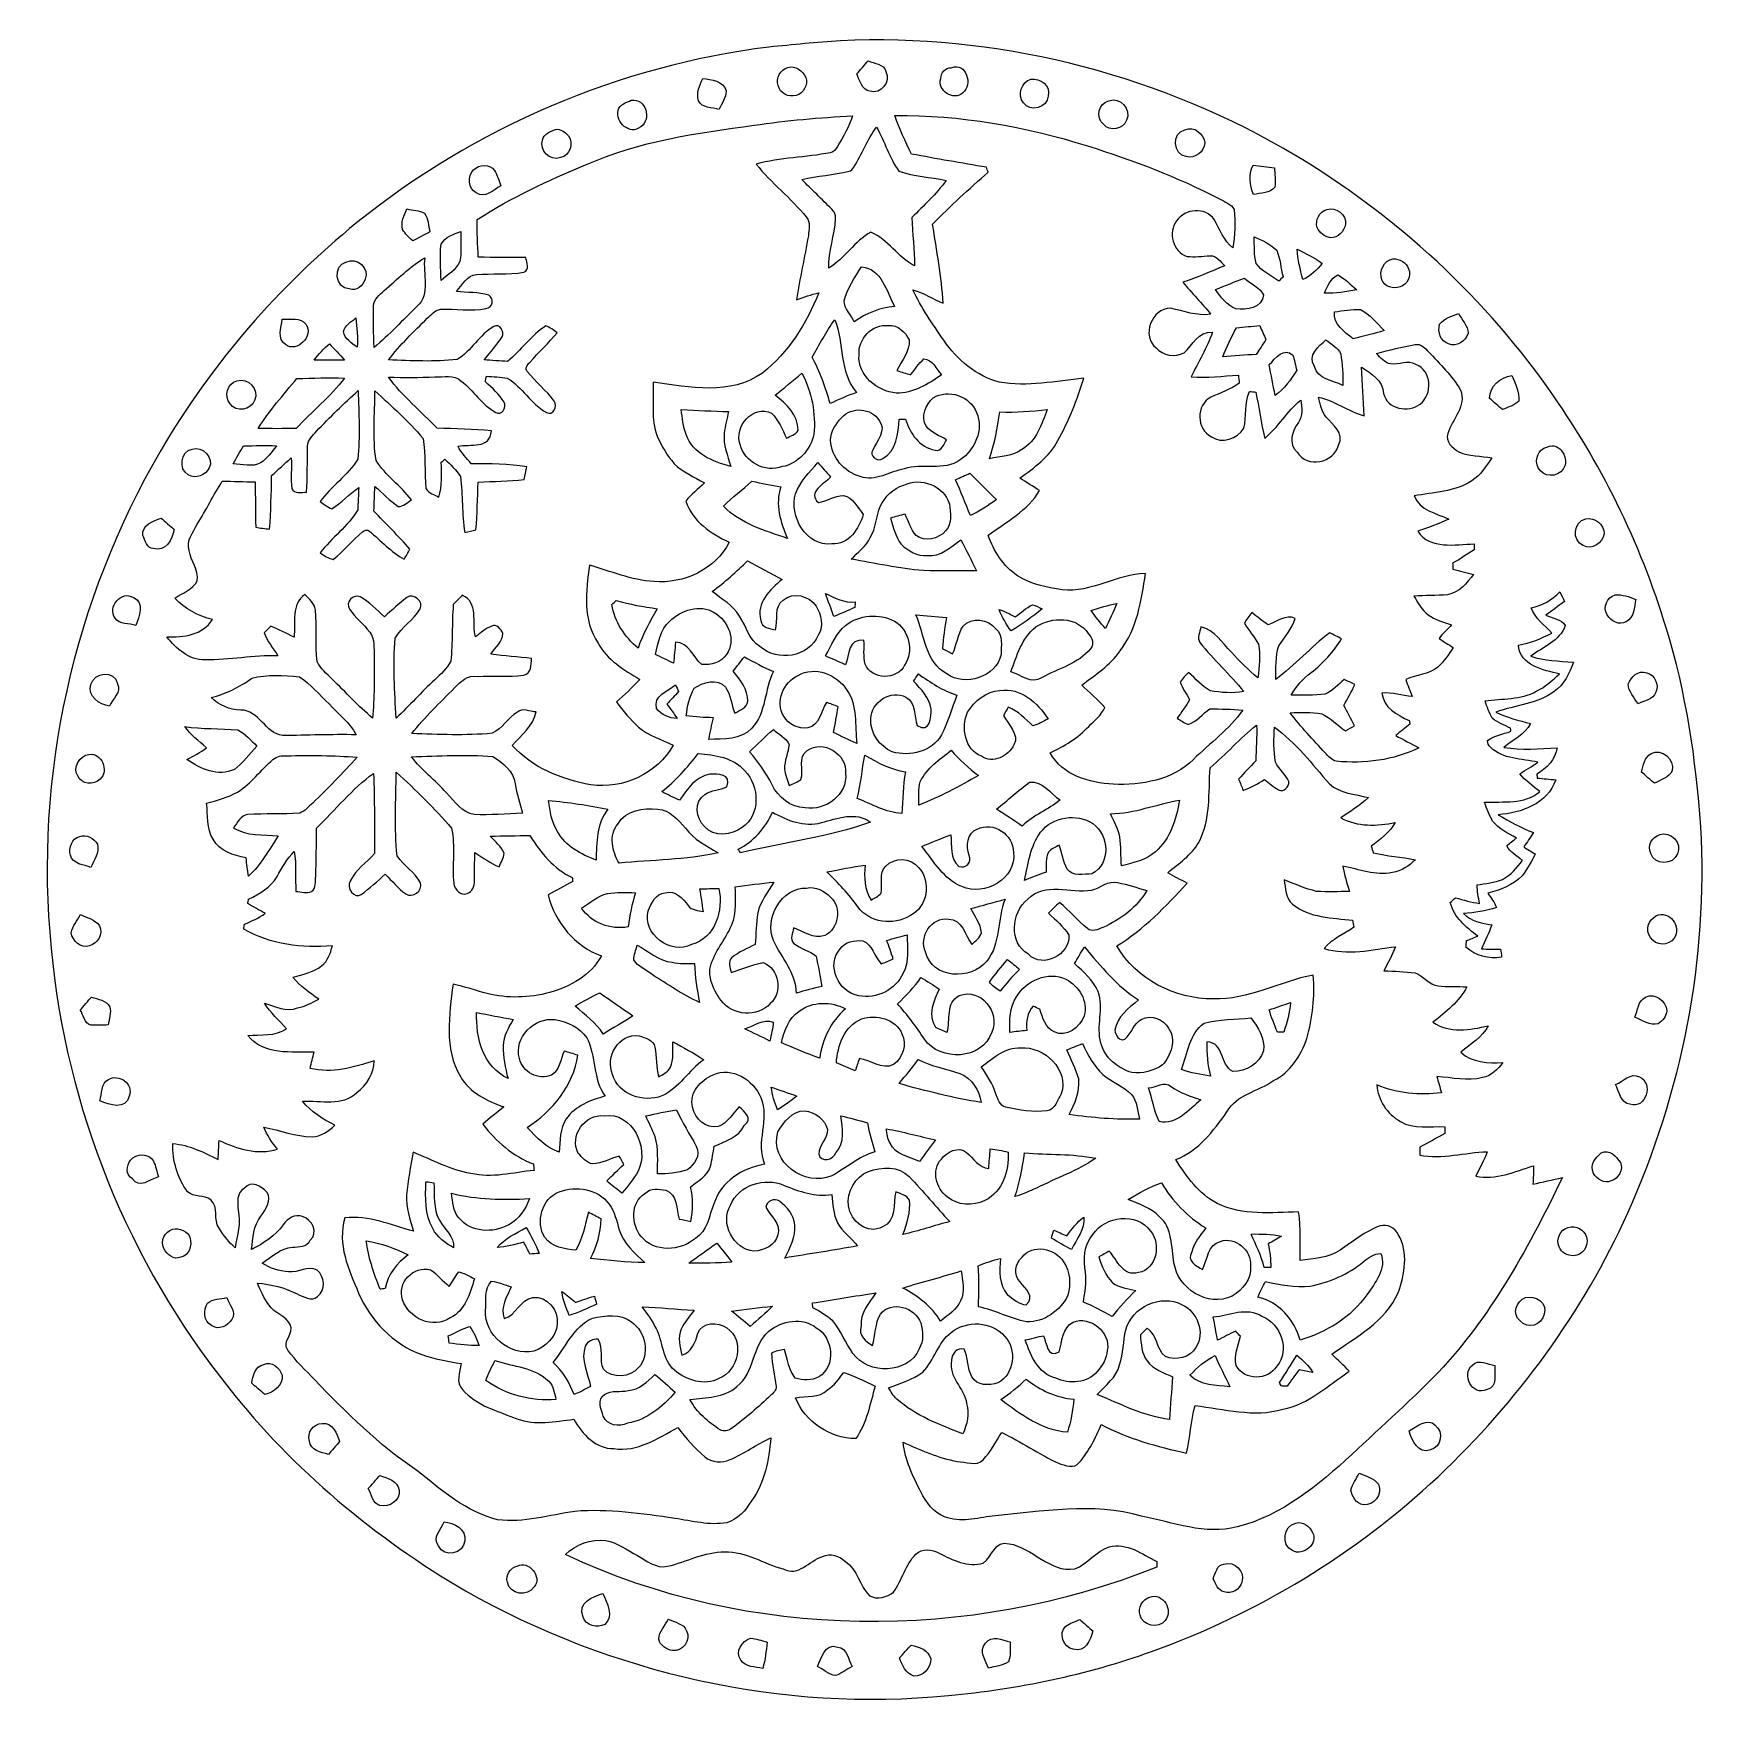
# Model space of a CAD drawing. Header units: centimetres. Extents: x -15.2 to 15.2, y -15.3 to 15.2.
import ezdxf

# ---------------------------------------------------------------- set-up
doc = ezdxf.new("R2010")
doc.units = ezdxf.units.CM
doc.header["$MEASUREMENT"] = 0
doc.layers.add('Camada 1', color=7, linetype='Continuous')

msp = doc.modelspace()

# ---------------------------------------------------------------- linework, layer by layer
at = {"layer": 'Camada 1', "color": 167}
for points, knots in [([(-0.56621, 15.02551), (2.22497, 15.15604), (5.03837, 14.45683), (7.46337, 13.07359), (7.46337, 13.07359), (9.34367, 11.98633), (11.00208, 10.50572), (12.25726, 8.72984), (12.25726, 8.72984), (13.19812, 7.40939), (13.92767, 5.93619), (14.39686, 4.38362), (14.39686, 4.38362), (14.76199, 3.21522), (14.93802, 1.99637), (15.02551, 0.77788), (15.02551, 0.77788), (15.1638, -1.61819), (14.6872, -4.03895), (13.70154, -6.22441), (13.70154, -6.22441), (12.89156, -8.02781), (11.69882, -9.64953), (10.26407, -11.00561), (10.26407, -11.00561), (8.77429, -12.40155), (6.99311, -13.48211), (5.0733, -14.17391), (5.0733, -14.17391), (3.88796, -14.599), (2.64513, -14.85547), (1.39206, -14.97048), (1.39206, -14.97048), (-1.63019, -15.27845), (-4.7244, -14.56761), (-7.36247, -13.07712), (-7.36247, -13.07712), (-8.99336, -12.11439), (-10.48068, -10.88778), (-11.65154, -9.39341), (-11.65154, -9.39341), (-13.47435, -7.12964), (-14.60394, -4.32259), (-14.86994, -1.42875), (-14.86994, -1.42875), (-15.19061, 1.68981), (-14.46636, 4.89479), (-12.88662, 7.59742), (-12.88662, 7.59742), (-11.96375, 9.17504), (-10.74879, 10.57839), (-9.32956, 11.7288), (-9.32956, 11.7288), (-7.19667, 13.44859), (-4.58399, 14.5729), (-1.86337, 14.91262), (-1.86337, 14.91262), (-1.43087, 14.95002), (-0.99977, 14.99905), (-0.56621, 15.02551), (-0.56621, 15.02551), (-0.56621, 15.02551), (-0.56621, 15.02551), (-0.56621, 15.02551)], [0, 0, 0, 0, 0.05882353, 0.05882353, 0.05882353, 0.05882353, 0.11764706, 0.11764706, 0.11764706, 0.11764706, 0.17647059, 0.17647059, 0.17647059, 0.17647059, 0.23529412, 0.23529412, 0.23529412, 0.23529412, 0.29411765, 0.29411765, 0.29411765, 0.29411765, 0.35294118, 0.35294118, 0.35294118, 0.35294118, 0.41176471, 0.41176471, 0.41176471, 0.41176471, 0.47058824, 0.47058824, 0.47058824, 0.47058824, 0.52941176, 0.52941176, 0.52941176, 0.52941176, 0.58823529, 0.58823529, 0.58823529, 0.58823529, 0.64705882, 0.64705882, 0.64705882, 0.64705882, 0.70588235, 0.70588235, 0.70588235, 0.70588235, 0.76470588, 0.76470588, 0.76470588, 0.76470588, 0.82352941, 0.82352941, 0.82352941, 0.82352941, 0.88235294, 0.88235294, 0.88235294, 0.88235294, 1, 1, 1, 1]), ([(-0.06456, 14.65933), (-0.11571, 14.60077), (-0.21837, 14.484), (-0.26952, 14.42544), (-0.26952, 14.42544), (-0.21766, 14.31184), (-0.18133, 14.13581), (-0.0321, 14.10935), (-0.0321, 14.10935), (0.16334, 14.0522), (0.35313, 14.27621), (0.25365, 14.46812), (0.25365, 14.46812), (0.22366, 14.60994), (0.03739, 14.6117), (-0.06456, 14.65933), (-0.06456, 14.65933), (-0.06456, 14.65933), (-0.06456, 14.65933), (-0.06456, 14.65933)], [0, 0, 0, 0, 0.16666667, 0.16666667, 0.16666667, 0.16666667, 0.33333333, 0.33333333, 0.33333333, 0.33333333, 0.5, 0.5, 0.5, 0.5, 0.66666667, 0.66666667, 0.66666667, 0.66666667, 1, 1, 1, 1]), ([(1.44251, 14.53727), (1.33703, 14.53621), (1.24989, 14.44625), (1.25236, 14.34112), (1.25236, 14.34112), (1.17969, 14.12311), (1.48766, 13.92484), (1.64994, 14.08359), (1.64994, 14.08359), (1.84221, 14.22259), (1.71168, 14.64804), (1.44251, 14.53727), (1.44251, 14.53727), (1.44251, 14.53727), (1.44251, 14.53727), (1.44251, 14.53727)], [0, 0, 0, 0, 0.2, 0.2, 0.2, 0.2, 0.4, 0.4, 0.4, 0.4, 0.6, 0.6, 0.6, 0.6, 1, 1, 1, 1]), ([(-3.06246, 14.34147), (-3.1175, 14.21694), (-3.18735, 14.08007), (-3.13725, 13.93931), (-3.13725, 13.93931), (-3.08222, 13.79679), (-2.88078, 13.82148), (-2.76895, 13.77809), (-2.76895, 13.77809), (-2.72062, 13.88745), (-2.6356, 13.99328), (-2.64089, 14.11781), (-2.64089, 14.11781), (-2.68429, 14.30232), (-2.91218, 14.32172), (-3.06246, 14.34147), (-3.06246, 14.34147), (-3.06246, 14.34147), (-3.06246, 14.34147), (-3.06246, 14.34147)], [0, 0, 0, 0, 0.16666667, 0.16666667, 0.16666667, 0.16666667, 0.33333333, 0.33333333, 0.33333333, 0.33333333, 0.5, 0.5, 0.5, 0.5, 0.66666667, 0.66666667, 0.66666667, 0.66666667, 1, 1, 1, 1]), ([(-1.52153, 14.53903), (-1.65806, 14.50587), (-1.74237, 14.34853), (-1.69827, 14.21236), (-1.69827, 14.21236), (-1.66441, 14.07619), (-1.50813, 13.99152), (-1.37125, 14.03562), (-1.37125, 14.03562), (-1.23578, 14.06913), (-1.15111, 14.22471), (-1.19592, 14.36052), (-1.19592, 14.36052), (-1.2513, 14.47941), (-1.37866, 14.58807), (-1.52153, 14.53903), (-1.52153, 14.53903), (-1.52153, 14.53903), (-1.52153, 14.53903), (-1.52153, 14.53903)], [0, 0, 0, 0, 0.16666667, 0.16666667, 0.16666667, 0.16666667, 0.33333333, 0.33333333, 0.33333333, 0.33333333, 0.5, 0.5, 0.5, 0.5, 0.66666667, 0.66666667, 0.66666667, 0.66666667, 1, 1, 1, 1]), ([(2.88643, 14.32913), (2.7118, 14.28186), (2.63349, 14.04091), (2.75167, 13.90015), (2.75167, 13.90015), (2.86209, 13.72447), (3.19511, 13.81231), (3.19546, 14.0208), (3.19546, 14.0208), (3.25684, 14.20848), (3.04976, 14.357), (2.88643, 14.32913), (2.88643, 14.32913), (2.88643, 14.32913), (2.88643, 14.32913), (2.88643, 14.32913)], [0, 0, 0, 0, 0.2, 0.2, 0.2, 0.2, 0.4, 0.4, 0.4, 0.4, 0.6, 0.6, 0.6, 0.6, 1, 1, 1, 1]), ([(4.2993, 13.93966), (4.1088, 13.89592), (4.05165, 13.63768), (4.19806, 13.51139), (4.19806, 13.51139), (4.31729, 13.37522), (4.55789, 13.41261), (4.61786, 13.58724), (4.61786, 13.58724), (4.70923, 13.78409), (4.50391, 14.01127), (4.2993, 13.93966), (4.2993, 13.93966), (4.2993, 13.93966), (4.2993, 13.93966), (4.2993, 13.93966)], [0, 0, 0, 0, 0.2, 0.2, 0.2, 0.2, 0.4, 0.4, 0.4, 0.4, 0.6, 0.6, 0.6, 0.6, 1, 1, 1, 1]), ([(-4.35716, 13.94742), (-4.44853, 13.91144), (-4.56953, 13.87263), (-4.59493, 13.76504), (-4.59493, 13.76504), (-4.64785, 13.55161), (-4.38785, 13.30325), (-4.18606, 13.46447), (-4.18606, 13.46447), (-3.98216, 13.60699), (-4.0961, 13.99011), (-4.35716, 13.94742), (-4.35716, 13.94742), (-4.35716, 13.94742), (-4.35716, 13.94742), (-4.35716, 13.94742)], [0, 0, 0, 0, 0.2, 0.2, 0.2, 0.2, 0.4, 0.4, 0.4, 0.4, 0.6, 0.6, 0.6, 0.6, 1, 1, 1, 1]), ([(-2.13289, 13.49446), (-3.17077, 13.35546), (-4.22593, 13.20377), (-5.19077, 12.77479), (-5.19077, 12.77479), (-5.86564, 12.49221), (-6.53203, 12.18283), (-7.14834, 11.78595), (-7.14834, 11.78595), (-7.15857, 11.55806), (-7.14058, 11.33016), (-7.1314, 11.10227), (-7.1314, 11.10227), (-6.84318, 11.09557), (-6.55532, 11.09768), (-6.26674, 11.09839), (-6.26674, 11.09839), (-6.25581, 11.00667), (-6.18984, 10.87402), (-6.30837, 10.82851), (-6.30837, 10.82851), (-6.59201, 10.78653), (-6.87987, 10.80664), (-7.16527, 10.79077), (-7.16527, 10.79077), (-7.33954, 10.77701), (-7.42103, 10.59568), (-7.52546, 10.47962), (-7.52546, 10.47962), (-7.33178, 10.45563), (-7.12823, 10.47432), (-6.94196, 10.41365), (-6.94196, 10.41365), (-6.83225, 10.3438), (-6.87141, 10.19881), (-6.99135, 10.17129), (-6.99135, 10.17129), (-7.26228, 10.11696), (-7.54204, 10.17587), (-7.81544, 10.15753), (-7.81544, 10.15753), (-7.91669, 10.14659), (-7.98301, 10.05699), (-8.05498, 9.99596), (-8.05498, 9.99596), (-8.30086, 9.75501), (-8.54639, 9.51159), (-8.75841, 9.2396), (-8.75841, 9.2396), (-8.34425, 9.22655), (-7.92727, 9.20009), (-7.51417, 9.24701), (-7.51417, 9.24701), (-7.25488, 9.39871), (-7.11341, 9.6968), (-6.84883, 9.84497), (-6.84883, 9.84497), (-6.74405, 9.91517), (-6.6481, 9.74866), (-6.69854, 9.66082), (-6.69854, 9.66082), (-6.79556, 9.51195), (-6.91656, 9.38107), (-7.02239, 9.2389), (-7.02239, 9.2389), (-6.91797, 9.23255), (-6.70878, 9.21949), (-6.60435, 9.21314), (-6.60435, 9.21314), (-6.35353, 9.40682), (-6.1782, 9.68975), (-5.90691, 9.85626), (-5.90691, 9.85626), (-5.83106, 9.82874), (-5.76721, 9.77724), (-5.70089, 9.73243), (-5.70089, 9.73243), (-5.85823, 9.54581), (-6.03532, 9.37754), (-6.19584, 9.19409), (-6.19584, 9.19409), (-6.2424, 9.15811), (-6.28756, 9.0865), (-6.24381, 9.03146), (-6.24381, 9.03146), (-6.09388, 8.84167), (-5.89915, 8.69103), (-5.75769, 8.49418), (-5.75769, 8.49418), (-5.68537, 8.40775), (-5.78132, 8.21267), (-5.89598, 8.28922), (-5.89598, 8.28922), (-6.17749, 8.43703), (-6.32989, 8.75171), (-6.60471, 8.91046), (-6.60471, 8.91046), (-6.73065, 8.92881), (-6.85729, 8.94009), (-6.985, 8.94362), (-6.985, 8.94362), (-6.98923, 8.91822), (-6.99841, 8.86742), (-7.00299, 8.84202), (-7.00299, 8.84202), (-6.8774, 8.7309), (-6.74934, 8.61624), (-6.66186, 8.47161), (-6.66186, 8.47161), (-6.6167, 8.38235), (-6.70772, 8.2169), (-6.8132, 8.28922), (-6.8132, 8.28922), (-7.06579, 8.42186), (-7.21395, 8.68892), (-7.44114, 8.85649), (-7.44114, 8.85649), (-7.56779, 8.98066), (-7.76393, 8.92387), (-7.9181, 8.93269), (-7.9181, 8.93269), (-8.19856, 8.91752), (-8.47937, 8.91963), (-8.75983, 8.92845), (-8.75983, 8.92845), (-8.50547, 8.58449), (-8.1721, 8.30897), (-7.87788, 8.001), (-7.87788, 8.001), (-7.5498, 7.99253), (-7.22136, 7.98477), (-6.89434, 7.95514), (-6.89434, 7.95514), (-6.90915, 7.61647), (-7.2838, 7.72231), (-7.49794, 7.67362), (-7.49794, 7.67362), (-7.43973, 7.55403), (-7.34342, 7.45984), (-7.25911, 7.35894), (-7.25911, 7.35894), (-6.92256, 7.35471), (-6.58389, 7.35612), (-6.25052, 7.30426), (-6.25052, 7.30426), (-6.26569, 7.22665), (-6.28121, 7.14904), (-6.29638, 7.07108), (-6.29638, 7.07108), (-6.57437, 7.04497), (-6.85377, 7.03827), (-7.13211, 7.02239), (-7.13211, 7.02239), (-7.14375, 6.73417), (-7.15257, 6.44596), (-7.17268, 6.15774), (-7.17268, 6.15774), (-7.24041, 6.14186), (-7.30814, 6.12599), (-7.37588, 6.11046), (-7.37588, 6.11046), (-7.43197, 6.4456), (-7.40939, 6.7885), (-7.45419, 7.1247), (-7.45419, 7.1247), (-7.51946, 7.25205), (-7.64152, 7.33778), (-7.73642, 7.44114), (-7.73642, 7.44114), (-7.75264, 7.42703), (-7.78545, 7.39846), (-7.80203, 7.38434), (-7.80203, 7.38434), (-7.79533, 7.17232), (-7.77734, 6.95431), (-7.84825, 6.75005), (-7.84825, 6.75005), (-7.91986, 6.80332), (-8.03522, 6.81814), (-8.07896, 6.90668), (-8.07896, 6.90668), (-8.11318, 7.20901), (-8.07614, 7.52157), (-8.13259, 7.81826), (-8.13259, 7.81826), (-8.39505, 8.13047), (-8.70373, 8.40246), (-9.00324, 8.67869), (-9.00324, 8.67869), (-9.00818, 8.25853), (-9.04663, 7.83237), (-8.98419, 7.41609), (-8.98419, 7.41609), (-8.81415, 7.14551), (-8.53581, 6.9596), (-8.3439, 6.70313), (-8.3439, 6.70313), (-8.41834, 6.65798), (-8.4903, 6.57578), (-8.58344, 6.5853), (-8.58344, 6.5853), (-8.73795, 6.68655), (-8.86354, 6.8266), (-9.0043, 6.94549), (-9.0043, 6.94549), (-9.011, 6.79767), (-9.017, 6.64951), (-9.02264, 6.50099), (-9.02264, 6.50099), (-8.80992, 6.26569), (-8.57532, 6.05049), (-8.3693, 5.80884), (-8.3693, 5.80884), (-8.40423, 5.74816), (-8.43915, 5.68784), (-8.47408, 5.62681), (-8.47408, 5.62681), (-8.71502, 5.75733), (-8.89564, 5.96583), (-9.10519, 6.13692), (-9.10519, 6.13692), (-9.13941, 6.17079), (-9.19692, 6.15174), (-9.22867, 6.12422), (-9.22867, 6.12422), (-9.41493, 5.96759), (-9.56874, 5.77568), (-9.75995, 5.62434), (-9.75995, 5.62434), (-9.8492, 5.64056), (-9.92434, 5.69524), (-9.99878, 5.74287), (-9.99878, 5.74287), (-9.78711, 6.01627), (-9.49431, 6.22159), (-9.31545, 6.52039), (-9.31545, 6.52039), (-9.31122, 6.62234), (-9.30275, 6.8259), (-9.29852, 6.92785), (-9.29852, 6.92785), (-9.46714, 6.8072), (-9.61073, 6.65233), (-9.78676, 6.54191), (-9.78676, 6.54191), (-9.86367, 6.57331), (-9.92964, 6.62481), (-9.99737, 6.67138), (-9.99737, 6.67138), (-9.79452, 6.95043), (-9.49678, 7.14834), (-9.31263, 7.44008), (-9.31263, 7.44008), (-9.27347, 7.85319), (-9.2964, 8.26911), (-9.30804, 8.68292), (-9.30804, 8.68292), (-9.57086, 8.44867), (-9.82063, 8.20032), (-10.06369, 7.94632), (-10.06369, 7.94632), (-10.12825, 7.86836), (-10.21821, 7.79074), (-10.22421, 7.68209), (-10.22421, 7.68209), (-10.23091, 7.40128), (-10.22773, 7.11976), (-10.24361, 6.8386), (-10.24361, 6.8386), (-10.33251, 6.84777), (-10.46515, 6.80685), (-10.51243, 6.90774), (-10.51243, 6.90774), (-10.53606, 7.09119), (-10.50537, 7.27816), (-10.51948, 7.46231), (-10.51948, 7.46231), (-10.64084, 7.35824), (-10.75902, 7.25064), (-10.87684, 7.14269), (-10.87684, 7.14269), (-10.88178, 6.81884), (-10.88884, 6.49464), (-10.91389, 6.17149), (-10.91389, 6.17149), (-10.9982, 6.18067), (-11.08216, 6.19337), (-11.16506, 6.20959), (-11.16506, 6.20959), (-11.16718, 6.48229), (-11.17, 6.75499), (-11.17706, 7.02733), (-11.17706, 7.02733), (-11.37497, 7.03404), (-11.57252, 7.03862), (-11.77008, 7.04356), (-11.77008, 7.04356), (-11.93059, 6.78815), (-12.06712, 6.51863), (-12.2234, 6.26075), (-12.2234, 6.26075), (-12.30136, 6.1147), (-12.42342, 5.96441), (-12.37192, 5.78485), (-12.37192, 5.78485), (-12.34087, 5.59682), (-12.19553, 5.43243), (-12.22304, 5.23487), (-12.22304, 5.23487), (-12.30771, 5.07541), (-12.48939, 5.01579), (-12.63121, 4.9216), (-12.63121, 4.9216), (-12.44882, 4.7244), (-12.20858, 4.59881), (-11.95035, 4.5339), (-11.95035, 4.5339), (-12.11898, 4.24921), (-12.4781, 4.21323), (-12.77832, 4.21852), (-12.77832, 4.21852), (-12.60016, 4.00509), (-12.38144, 3.79413), (-12.07982, 3.80083), (-12.07982, 3.80083), (-11.6392, 3.80048), (-11.20387, 3.88549), (-10.76254, 3.87773), (-10.76254, 3.87773), (-10.85427, 4.01144), (-10.95093, 4.14267), (-11.01443, 4.2926), (-11.01443, 4.2926), (-10.97351, 4.33211), (-10.93294, 4.37162), (-10.89237, 4.41149), (-10.89237, 4.41149), (-10.74808, 4.35328), (-10.60873, 4.28343), (-10.47009, 4.21287), (-10.47009, 4.21287), (-10.44258, 4.47851), (-10.52195, 4.80836), (-10.27395, 4.98687), (-10.27395, 4.98687), (-10.19316, 4.90784), (-10.09721, 4.826), (-10.08168, 4.70641), (-10.08168, 4.70641), (-10.05628, 4.39561), (-10.08309, 4.08234), (-10.05276, 3.77119), (-10.05276, 3.77119), (-9.99278, 3.64278), (-9.87319, 3.55353), (-9.77865, 3.45052), (-9.77865, 3.45052), (-9.5317, 3.21804), (-9.30663, 2.96157), (-9.04522, 2.74461), (-9.04522, 2.74461), (-9.01594, 3.11644), (-9.01277, 3.49074), (-9.01629, 3.86327), (-9.01629, 3.86327), (-9.02829, 4.00967), (-9.00113, 4.18218), (-9.09849, 4.30742), (-9.09849, 4.30742), (-9.2135, 4.45135), (-9.35884, 4.56918), (-9.46609, 4.71981), (-9.46609, 4.71981), (-9.54723, 4.85281), (-9.39412, 5.00168), (-9.27029, 4.94806), (-9.27029, 4.94806), (-9.10978, 4.84505), (-8.97079, 4.71382), (-8.83109, 4.5847), (-8.83109, 4.5847), (-8.69668, 4.70112), (-8.56933, 4.826), (-8.42716, 4.93324), (-8.42716, 4.93324), (-8.3058, 5.0232), (-8.1093, 4.8514), (-8.18691, 4.72687), (-8.18691, 4.72687), (-8.30086, 4.5212), (-8.5217, 4.39984), (-8.63847, 4.19664), (-8.63847, 4.19664), (-8.6801, 3.7151), (-8.64341, 3.22968), (-8.62083, 2.74743), (-8.62083, 2.74743), (-8.37777, 2.96862), (-8.16469, 3.22051), (-7.91951, 3.43958), (-7.91951, 3.43958), (-7.81544, 3.54436), (-7.69867, 3.64419), (-7.62988, 3.77754), (-7.62988, 3.77754), (-7.59037, 4.11833), (-7.61365, 4.46264), (-7.58402, 4.80413), (-7.58402, 4.80413), (-7.54309, 4.84646), (-7.4616, 4.93113), (-7.42068, 4.97346), (-7.42068, 4.97346), (-7.12117, 4.8514), (-7.24641, 4.47005), (-7.18326, 4.21922), (-7.18326, 4.21922), (-7.08695, 4.28766), (-6.99876, 4.37056), (-6.88834, 4.41572), (-6.88834, 4.41572), (-6.79838, 4.46017), (-6.72006, 4.35434), (-6.68408, 4.28272), (-6.68408, 4.28272), (-6.69114, 4.13067), (-6.82731, 4.02766), (-6.90069, 3.90525), (-6.90069, 3.90525), (-6.65586, 3.87244), (-6.40927, 3.85657), (-6.16373, 3.82764), (-6.16373, 3.82764), (-6.17326, 3.71687), (-6.16514, 3.55), (-6.30802, 3.52601), (-6.30802, 3.52601), (-6.58389, 3.48298), (-6.86647, 3.52425), (-7.1441, 3.50061), (-7.1441, 3.50061), (-7.32296, 3.53907), (-7.45102, 3.40536), (-7.5625, 3.29424), (-7.5625, 3.29424), (-7.82532, 3.02366), (-8.10436, 2.76613), (-8.33473, 2.46592), (-8.33473, 2.46592), (-7.84931, 2.45216), (-7.36141, 2.42535), (-6.8767, 2.47156), (-6.8767, 2.47156), (-6.69502, 2.55623), (-6.59659, 2.75202), (-6.42303, 2.85221), (-6.42303, 2.85221), (-6.33095, 2.94428), (-6.19407, 2.8575), (-6.0833, 2.8575), (-6.0833, 2.8575), (-6.13728, 2.59962), (-6.35176, 2.4384), (-6.51439, 2.25108), (-6.51439, 2.25108), (-6.15033, 1.84679), (-5.6201, 1.63019), (-5.09341, 1.53917), (-5.09341, 1.53917), (-4.5025, 1.45168), (-3.8929, 1.73849), (-3.59692, 2.25778), (-3.59692, 2.25778), (-3.81247, 2.35232), (-4.04142, 2.43134), (-4.22557, 2.58233), (-4.22557, 2.58233), (-4.37621, 2.71956), (-4.50638, 2.8769), (-4.62809, 3.03953), (-4.62809, 3.03953), (-4.47957, 3.1683), (-4.3367, 3.30341), (-4.20441, 3.44876), (-4.20441, 3.44876), (-4.49051, 3.62268), (-4.79778, 3.80153), (-4.96041, 4.10704), (-4.96041, 4.10704), (-5.24228, 4.52614), (-5.17807, 5.04966), (-5.1181, 5.52203), (-5.1181, 5.52203), (-4.73357, 5.40561), (-4.35398, 5.2511), (-3.94935, 5.22041), (-3.94935, 5.22041), (-3.41136, 5.17878), (-2.82646, 5.44054), (-2.5841, 5.93901), (-2.5841, 5.93901), (-2.91853, 6.09106), (-3.24591, 6.31437), (-3.36973, 6.6802), (-3.36973, 6.6802), (-3.27307, 6.80649), (-3.14078, 6.89927), (-3.03107, 7.01393), (-3.03107, 7.01393), (-3.22439, 7.10988), (-3.41806, 7.21184), (-3.57964, 7.35683), (-3.57964, 7.35683), (-3.70417, 7.50817), (-3.81071, 7.67609), (-3.88902, 7.8553), (-3.88902, 7.8553), (-4.00191, 8.16751), (-3.95182, 8.50971), (-3.96064, 8.83391), (-3.96064, 8.83391), (-3.30659, 8.74924), (-2.55693, 8.58555), (-1.98261, 9.00218), (-1.98261, 9.00218), (-1.50848, 9.37154), (-1.1878, 9.906), (-0.95603, 10.45351), (-0.95603, 10.45351), (-1.09749, 10.43023), (-1.23014, 10.37449), (-1.36384, 10.32651), (-1.36384, 10.32651), (-1.30669, 10.71633), (-1.21426, 11.0998), (-1.149, 11.48821), (-1.149, 11.48821), (-1.14124, 11.60216), (-1.10102, 11.73727), (-1.18569, 11.83111), (-1.18569, 11.83111), (-1.46297, 12.17471), (-1.82139, 12.44459), (-2.0955, 12.79066), (-2.0955, 12.79066), (-1.65523, 12.90814), (-1.19309, 12.90779), (-0.74718, 12.99669), (-0.74718, 12.99669), (-0.68686, 13.00445), (-0.65158, 13.06089), (-0.6223, 13.10816), (-0.6223, 13.10816), (-0.51329, 13.28491), (-0.4124, 13.4687), (-0.34784, 13.66696), (-0.34784, 13.66696), (-0.94474, 13.63027), (-1.54164, 13.583), (-2.13289, 13.49446), (-2.13289, 13.49446), (-2.13289, 13.49446), (-2.13289, 13.49446), (-2.13289, 13.49446)], [0, 0, 0, 0, 0.00704225, 0.00704225, 0.00704225, 0.00704225, 0.01408451, 0.01408451, 0.01408451, 0.01408451, 0.02112676, 0.02112676, 0.02112676, 0.02112676, 0.02816901, 0.02816901, 0.02816901, 0.02816901, 0.03521127, 0.03521127, 0.03521127, 0.03521127, 0.04225352, 0.04225352, 0.04225352, 0.04225352, 0.04929577, 0.04929577, 0.04929577, 0.04929577, 0.05633803, 0.05633803, 0.05633803, 0.05633803, 0.06338028, 0.06338028, 0.06338028, 0.06338028, 0.07042254, 0.07042254, 0.07042254, 0.07042254, 0.07746479, 0.07746479, 0.07746479, 0.07746479, 0.08450704, 0.08450704, 0.08450704, 0.08450704, 0.0915493, 0.0915493, 0.0915493, 0.0915493, 0.09859155, 0.09859155, 0.09859155, 0.09859155, 0.1056338, 0.1056338, 0.1056338, 0.1056338, 0.11267606, 0.11267606, 0.11267606, 0.11267606, 0.11971831, 0.11971831, 0.11971831, 0.11971831, 0.12676056, 0.12676056, 0.12676056, 0.12676056, 0.13380282, 0.13380282, 0.13380282, 0.13380282, 0.14084507, 0.14084507, 0.14084507, 0.14084507, 0.14788732, 0.14788732, 0.14788732, 0.14788732, 0.15492958, 0.15492958, 0.15492958, 0.15492958, 0.16197183, 0.16197183, 0.16197183, 0.16197183, 0.16901408, 0.16901408, 0.16901408, 0.16901408, 0.17605634, 0.17605634, 0.17605634, 0.17605634, 0.18309859, 0.18309859, 0.18309859, 0.18309859, 0.19014085, 0.19014085, 0.19014085, 0.19014085, 0.1971831, 0.1971831, 0.1971831, 0.1971831, 0.20422535, 0.20422535, 0.20422535, 0.20422535, 0.21126761, 0.21126761, 0.21126761, 0.21126761, 0.21830986, 0.21830986, 0.21830986, 0.21830986, 0.22535211, 0.22535211, 0.22535211, 0.22535211, 0.23239437, 0.23239437, 0.23239437, 0.23239437, 0.23943662, 0.23943662, 0.23943662, 0.23943662, 0.24647887, 0.24647887, 0.24647887, 0.24647887, 0.25352113, 0.25352113, 0.25352113, 0.25352113, 0.26056338, 0.26056338, 0.26056338, 0.26056338, 0.26760563, 0.26760563, 0.26760563, 0.26760563, 0.27464789, 0.27464789, 0.27464789, 0.27464789, 0.28169014, 0.28169014, 0.28169014, 0.28169014, 0.28873239, 0.28873239, 0.28873239, 0.28873239, 0.29577465, 0.29577465, 0.29577465, 0.29577465, 0.3028169, 0.3028169, 0.3028169, 0.3028169, 0.30985915, 0.30985915, 0.30985915, 0.30985915, 0.31690141, 0.31690141, 0.31690141, 0.31690141, 0.32394366, 0.32394366, 0.32394366, 0.32394366, 0.33098592, 0.33098592, 0.33098592, 0.33098592, 0.33802817, 0.33802817, 0.33802817, 0.33802817, 0.34507042, 0.34507042, 0.34507042, 0.34507042, 0.35211268, 0.35211268, 0.35211268, 0.35211268, 0.35915493, 0.35915493, 0.35915493, 0.35915493, 0.36619718, 0.36619718, 0.36619718, 0.36619718, 0.37323944, 0.37323944, 0.37323944, 0.37323944, 0.38028169, 0.38028169, 0.38028169, 0.38028169, 0.38732394, 0.38732394, 0.38732394, 0.38732394, 0.3943662, 0.3943662, 0.3943662, 0.3943662, 0.40140845, 0.40140845, 0.40140845, 0.40140845, 0.4084507, 0.4084507, 0.4084507, 0.4084507, 0.41549296, 0.41549296, 0.41549296, 0.41549296, 0.42253521, 0.42253521, 0.42253521, 0.42253521, 0.42957746, 0.42957746, 0.42957746, 0.42957746, 0.43661972, 0.43661972, 0.43661972, 0.43661972, 0.44366197, 0.44366197, 0.44366197, 0.44366197, 0.45070423, 0.45070423, 0.45070423, 0.45070423, 0.45774648, 0.45774648, 0.45774648, 0.45774648, 0.46478873, 0.46478873, 0.46478873, 0.46478873, 0.47183099, 0.47183099, 0.47183099, 0.47183099, 0.47887324, 0.47887324, 0.47887324, 0.47887324, 0.48591549, 0.48591549, 0.48591549, 0.48591549, 0.49295775, 0.49295775, 0.49295775, 0.49295775, 0.5, 0.5, 0.5, 0.5, 0.50704225, 0.50704225, 0.50704225, 0.50704225, 0.51408451, 0.51408451, 0.51408451, 0.51408451, 0.52112676, 0.52112676, 0.52112676, 0.52112676, 0.52816901, 0.52816901, 0.52816901, 0.52816901, 0.53521127, 0.53521127, 0.53521127, 0.53521127, 0.54225352, 0.54225352, 0.54225352, 0.54225352, 0.54929577, 0.54929577, 0.54929577, 0.54929577, 0.55633803, 0.55633803, 0.55633803, 0.55633803, 0.56338028, 0.56338028, 0.56338028, 0.56338028, 0.57042254, 0.57042254, 0.57042254, 0.57042254, 0.57746479, 0.57746479, 0.57746479, 0.57746479, 0.58450704, 0.58450704, 0.58450704, 0.58450704, 0.5915493, 0.5915493, 0.5915493, 0.5915493, 0.59859155, 0.59859155, 0.59859155, 0.59859155, 0.6056338, 0.6056338, 0.6056338, 0.6056338, 0.61267606, 0.61267606, 0.61267606, 0.61267606, 0.61971831, 0.61971831, 0.61971831, 0.61971831, 0.62676056, 0.62676056, 0.62676056, 0.62676056, 0.63380282, 0.63380282, 0.63380282, 0.63380282, 0.64084507, 0.64084507, 0.64084507, 0.64084507, 0.64788732, 0.64788732, 0.64788732, 0.64788732, 0.65492958, 0.65492958, 0.65492958, 0.65492958, 0.66197183, 0.66197183, 0.66197183, 0.66197183, 0.66901408, 0.66901408, 0.66901408, 0.66901408, 0.67605634, 0.67605634, 0.67605634, 0.67605634, 0.68309859, 0.68309859, 0.68309859, 0.68309859, 0.69014085, 0.69014085, 0.69014085, 0.69014085, 0.6971831, 0.6971831, 0.6971831, 0.6971831, 0.70422535, 0.70422535, 0.70422535, 0.70422535, 0.71126761, 0.71126761, 0.71126761, 0.71126761, 0.71830986, 0.71830986, 0.71830986, 0.71830986, 0.72535211, 0.72535211, 0.72535211, 0.72535211, 0.73239437, 0.73239437, 0.73239437, 0.73239437, 0.73943662, 0.73943662, 0.73943662, 0.73943662, 0.74647887, 0.74647887, 0.74647887, 0.74647887, 0.75352113, 0.75352113, 0.75352113, 0.75352113, 0.76056338, 0.76056338, 0.76056338, 0.76056338, 0.76760563, 0.76760563, 0.76760563, 0.76760563, 0.77464789, 0.77464789, 0.77464789, 0.77464789, 0.78169014, 0.78169014, 0.78169014, 0.78169014, 0.78873239, 0.78873239, 0.78873239, 0.78873239, 0.79577465, 0.79577465, 0.79577465, 0.79577465, 0.8028169, 0.8028169, 0.8028169, 0.8028169, 0.80985915, 0.80985915, 0.80985915, 0.80985915, 0.81690141, 0.81690141, 0.81690141, 0.81690141, 0.82394366, 0.82394366, 0.82394366, 0.82394366, 0.83098592, 0.83098592, 0.83098592, 0.83098592, 0.83802817, 0.83802817, 0.83802817, 0.83802817, 0.84507042, 0.84507042, 0.84507042, 0.84507042, 0.85211268, 0.85211268, 0.85211268, 0.85211268, 0.85915493, 0.85915493, 0.85915493, 0.85915493, 0.86619718, 0.86619718, 0.86619718, 0.86619718, 0.87323944, 0.87323944, 0.87323944, 0.87323944, 0.88028169, 0.88028169, 0.88028169, 0.88028169, 0.88732394, 0.88732394, 0.88732394, 0.88732394, 0.8943662, 0.8943662, 0.8943662, 0.8943662, 0.90140845, 0.90140845, 0.90140845, 0.90140845, 0.9084507, 0.9084507, 0.9084507, 0.9084507, 0.91549296, 0.91549296, 0.91549296, 0.91549296, 0.92253521, 0.92253521, 0.92253521, 0.92253521, 0.92957746, 0.92957746, 0.92957746, 0.92957746, 0.93661972, 0.93661972, 0.93661972, 0.93661972, 0.94366197, 0.94366197, 0.94366197, 0.94366197, 0.95070423, 0.95070423, 0.95070423, 0.95070423, 0.95774648, 0.95774648, 0.95774648, 0.95774648, 0.96478873, 0.96478873, 0.96478873, 0.96478873, 0.97183099, 0.97183099, 0.97183099, 0.97183099, 0.97887324, 0.97887324, 0.97887324, 0.97887324, 0.98591549, 0.98591549, 0.98591549, 0.98591549, 1, 1, 1, 1]), ([(-5.73299, 13.41896), (-5.82577, 13.38227), (-5.94889, 13.33994), (-5.96441, 13.22634), (-5.96441, 13.22634), (-6.03426, 13.04078), (-5.83071, 12.83794), (-5.63986, 12.90673), (-5.63986, 12.90673), (-5.47511, 12.94412), (-5.39291, 13.17025), (-5.49839, 13.30466), (-5.49839, 13.30466), (-5.55625, 13.36992), (-5.64056, 13.43448), (-5.73299, 13.41896), (-5.73299, 13.41896), (-5.73299, 13.41896), (-5.73299, 13.41896), (-5.73299, 13.41896)], [0, 0, 0, 0, 0.16666667, 0.16666667, 0.16666667, 0.16666667, 0.33333333, 0.33333333, 0.33333333, 0.33333333, 0.5, 0.5, 0.5, 0.5, 0.66666667, 0.66666667, 0.66666667, 0.66666667, 1, 1, 1, 1]), ([(-0.3235, 12.73528), (-0.34643, 12.70494), (-0.36971, 12.66649), (-0.41028, 12.65943), (-0.41028, 12.65943), (-0.69356, 12.59558), (-0.9839, 12.57335), (-1.26753, 12.51232), (-1.26753, 12.51232), (-1.09185, 12.32782), (-0.90382, 12.15566), (-0.72566, 11.97328), (-0.72566, 11.97328), (-0.68016, 11.92847), (-0.64735, 11.8678), (-0.65511, 11.80183), (-0.65511, 11.80183), (-0.66957, 11.49914), (-0.78881, 11.21128), (-0.77752, 10.90577), (-0.77752, 10.90577), (-0.48719, 11.07828), (-0.31327, 11.39437), (-0.01446, 11.55453), (-0.01446, 11.55453), (0.29316, 11.42506), (0.47837, 11.10086), (0.77505, 10.94281), (0.77505, 10.94281), (0.77188, 11.23703), (0.73942, 11.52984), (0.72637, 11.82335), (0.72637, 11.82335), (0.94439, 12.03642), (1.16664, 12.24703), (1.35008, 12.49186), (1.35008, 12.49186), (1.06504, 12.55783), (0.76553, 12.56383), (0.49001, 12.6619), (0.49001, 12.6619), (0.31856, 12.90461), (0.23424, 13.19883), (0.0889, 13.45741), (0.0889, 13.45741), (-0.08431, 13.23834), (-0.17533, 12.96987), (-0.3235, 12.73528), (-0.3235, 12.73528), (-0.3235, 12.73528), (-0.3235, 12.73528), (-0.3235, 12.73528)], [0, 0, 0, 0, 0.07142857, 0.07142857, 0.07142857, 0.07142857, 0.14285714, 0.14285714, 0.14285714, 0.14285714, 0.21428571, 0.21428571, 0.21428571, 0.21428571, 0.28571429, 0.28571429, 0.28571429, 0.28571429, 0.35714286, 0.35714286, 0.35714286, 0.35714286, 0.42857143, 0.42857143, 0.42857143, 0.42857143, 0.5, 0.5, 0.5, 0.5, 0.57142857, 0.57142857, 0.57142857, 0.57142857, 0.64285714, 0.64285714, 0.64285714, 0.64285714, 0.71428571, 0.71428571, 0.71428571, 0.71428571, 0.78571429, 0.78571429, 0.78571429, 0.78571429, 0.85714286, 0.85714286, 0.85714286, 0.85714286, 1, 1, 1, 1]), ([(0.41839, 13.66837), (0.50094, 13.42884), (0.60748, 13.19847), (0.71967, 12.97164), (0.71967, 12.97164), (1.17193, 12.88732), (1.6256, 12.8083), (2.07963, 12.73281), (2.07963, 12.73281), (2.08703, 12.71023), (2.10256, 12.66543), (2.11032, 12.64285), (2.11032, 12.64285), (1.76495, 12.33911), (1.42134, 12.03254), (1.10278, 11.70093), (1.10278, 11.70093), (1.17546, 11.22433), (1.26965, 10.74914), (1.29187, 10.26654), (1.29187, 10.26654), (1.11054, 10.35015), (0.93592, 10.44928), (0.74612, 10.51313), (0.74612, 10.51313), (0.89359, 10.18611), (1.10455, 9.89259), (1.30493, 9.59661), (1.30493, 9.59661), (1.54693, 9.24666), (1.8923, 8.94644), (2.31034, 8.83673), (2.31034, 8.83673), (2.82152, 8.74783), (3.33622, 8.85507), (3.84528, 8.9094), (3.84528, 8.9094), (3.72286, 8.51888), (3.57364, 8.13329), (3.3722, 7.77628), (3.3722, 7.77628), (3.2191, 7.48347), (2.94605, 7.28662), (2.68534, 7.09683), (2.68534, 7.09683), (2.80282, 7.01887), (2.92276, 6.94584), (3.04306, 6.87141), (3.04306, 6.87141), (2.82716, 6.50981), (2.44052, 6.30449), (2.11102, 6.06354), (2.11102, 6.06354), (2.2098, 5.77356), (2.38231, 5.49734), (2.64336, 5.32765), (2.64336, 5.32765), (2.8829, 5.16961), (3.17288, 5.11951), (3.45017, 5.07083), (3.45017, 5.07083), (3.97722, 5.01721), (4.44218, 5.35587), (4.96217, 5.3661), (4.96217, 5.3661), (4.8828, 4.88174), (4.81542, 4.36457), (4.50144, 3.96628), (4.50144, 3.96628), (4.32576, 3.70346), (4.05342, 3.53413), (3.80647, 3.34645), (3.80647, 3.34645), (3.943, 3.20887), (4.09751, 3.08786), (4.2231, 2.93899), (4.2231, 2.93899), (4.16348, 2.79718), (4.03401, 2.70369), (3.93241, 2.59397), (3.93241, 2.59397), (3.73627, 2.38689), (3.48862, 2.23979), (3.23391, 2.11631), (3.23391, 2.11631), (3.45264, 1.70639), (3.94441, 1.5748), (4.37586, 1.54764), (4.37586, 1.54764), (4.88632, 1.52859), (5.45818, 1.61925), (5.83212, 1.99919), (5.83212, 1.99919), (6.13163, 2.2927), (6.48194, 2.54635), (6.7243, 2.89137), (6.7243, 2.89137), (6.52604, 2.91147), (6.32601, 2.91077), (6.12775, 2.91747), (6.12775, 2.91747), (5.99722, 2.82504), (5.89351, 2.67829), (5.7344, 2.63172), (5.7344, 2.63172), (5.66208, 2.65747), (5.59964, 2.70334), (5.53614, 2.74426), (5.53614, 2.74426), (5.61022, 2.85503), (5.69842, 2.95839), (5.75627, 3.07869), (5.75627, 3.07869), (5.71218, 3.19158), (5.62539, 3.2833), (5.59223, 3.40078), (5.59223, 3.40078), (5.63033, 3.4671), (5.68643, 3.52072), (5.74075, 3.57399), (5.74075, 3.57399), (5.8674, 3.46004), (5.98558, 3.3334), (6.13092, 3.24167), (6.13092, 3.24167), (6.33271, 3.21028), (6.54015, 3.19087), (6.74299, 3.22827), (6.74299, 3.22827), (6.49358, 3.53766), (6.19795, 3.80612), (5.94889, 4.1148), (5.94889, 4.1148), (5.88716, 4.19947), (5.95136, 4.30918), (5.96441, 4.4002), (5.96441, 4.4002), (6.21877, 4.34516), (6.34965, 4.1148), (6.51792, 3.94229), (6.51792, 3.94229), (6.66574, 3.77543), (6.82907, 3.62373), (6.99664, 3.47698), (6.99664, 3.47698), (7.02733, 3.67806), (7.04709, 3.88549), (7.00793, 4.08658), (7.00793, 4.08658), (6.94443, 4.22522), (6.82801, 4.33105), (6.75499, 4.4637), (6.75499, 4.4637), (6.7878, 4.53672), (6.84071, 4.5974), (6.88975, 4.65914), (6.88975, 4.65914), (6.98994, 4.58823), (7.07884, 4.50003), (7.18608, 4.43865), (7.18608, 4.43865), (7.3473, 4.4958), (7.49653, 4.63268), (7.67715, 4.55471), (7.67715, 4.55471), (7.61824, 4.36563), (7.48347, 4.22063), (7.37835, 4.058), (7.37835, 4.058), (7.30991, 3.86292), (7.33178, 3.65231), (7.32084, 3.44911), (7.32084, 3.44911), (7.67256, 3.69993), (7.95408, 4.03542), (8.30016, 4.29401), (8.30016, 4.29401), (8.37142, 4.25732), (8.44268, 4.22099), (8.51464, 4.18465), (8.51464, 4.18465), (8.37247, 3.94653), (8.18197, 3.74156), (7.96396, 3.57152), (7.96396, 3.57152), (7.81756, 3.4604), (7.68985, 3.32423), (7.60236, 3.16195), (7.60236, 3.16195), (7.80768, 3.16159), (8.0137, 3.1563), (8.21902, 3.18241), (8.21902, 3.18241), (8.35554, 3.23568), (8.45114, 3.35527), (8.56333, 3.44523), (8.56333, 3.44523), (8.62789, 3.41665), (8.69244, 3.38737), (8.757, 3.35739), (8.757, 3.35739), (8.69809, 3.22651), (8.62577, 3.10233), (8.55486, 2.97744), (8.55486, 2.97744), (8.62259, 2.85574), (8.68962, 2.73403), (8.75136, 2.60844), (8.75136, 2.60844), (8.69562, 2.57739), (8.64023, 2.54564), (8.5852, 2.51354), (8.5852, 2.51354), (8.44268, 2.61761), (8.31779, 2.75272), (8.15516, 2.82434), (8.15516, 2.82434), (7.96713, 2.86067), (7.77275, 2.84939), (7.58261, 2.8448), (7.58261, 2.8448), (7.77487, 2.58516), (8.00171, 2.35444), (8.21866, 2.11526), (8.21866, 2.11526), (8.27546, 2.05669), (8.33296, 1.98473), (8.41728, 1.96427), (8.41728, 1.96427), (8.92598, 1.91841), (9.45444, 1.97732), (9.91588, 2.20839), (9.91588, 2.20839), (9.77618, 2.28318), (9.63436, 2.35373), (9.49678, 2.43134), (9.49678, 2.43134), (9.58215, 2.50049), (9.66823, 2.56928), (9.75466, 2.63772), (9.75466, 2.63772), (9.75113, 2.65395), (9.74407, 2.68676), (9.74055, 2.70298), (9.74055, 2.70298), (9.52182, 2.80211), (9.27135, 2.93441), (9.24772, 3.20111), (9.24772, 3.20111), (9.43292, 3.21698), (9.61143, 3.14854), (9.79558, 3.13902), (9.79558, 3.13902), (9.75713, 3.24097), (9.70915, 3.33975), (9.68163, 3.44558), (9.68163, 3.44558), (9.86966, 3.53483), (10.09579, 3.53519), (10.26195, 3.67101), (10.26195, 3.67101), (10.3759, 3.77084), (10.45351, 3.90454), (10.54065, 4.02696), (10.54065, 4.02696), (10.45351, 4.08129), (10.36355, 4.13067), (10.28136, 4.19135), (10.28136, 4.19135), (10.34591, 4.28308), (10.4334, 4.35434), (10.50925, 4.43583), (10.50925, 4.43583), (10.36426, 4.48839), (10.21045, 4.52826), (10.08239, 4.61716), (10.08239, 4.61716), (9.97303, 4.71064), (9.89577, 4.83411), (9.82733, 4.959), (9.82733, 4.959), (10.03053, 4.97381), (10.23373, 4.96323), (10.43728, 4.98334), (10.43728, 4.98334), (10.64754, 5.02003), (10.78477, 5.19536), (10.90895, 5.3527), (10.90895, 5.3527), (10.78265, 5.38409), (10.65742, 5.41302), (10.53253, 5.44689), (10.53253, 5.44689), (10.53147, 5.47405), (10.52936, 5.52803), (10.5283, 5.55519), (10.5283, 5.55519), (10.66341, 5.62963), (10.79147, 5.715), (10.92129, 5.79896), (10.92129, 5.79896), (10.92024, 5.82507), (10.91882, 5.87728), (10.91777, 5.90338), (10.91777, 5.90338), (10.57416, 5.89492), (10.11978, 5.7979), (9.89542, 6.13304), (9.89542, 6.13304), (10.08309, 6.20466), (10.27677, 6.26392), (10.45633, 6.35564), (10.45633, 6.35564), (10.22844, 6.45971), (9.93211, 6.5151), (9.82909, 6.77439), (9.82909, 6.77439), (10.18081, 6.84071), (10.56322, 6.84777), (10.87332, 7.04779), (10.87332, 7.04779), (11.03559, 7.14622), (11.1319, 7.31555), (11.24126, 7.46513), (11.24126, 7.46513), (11.04053, 7.50076), (10.82816, 7.48982), (10.63978, 7.57308), (10.63978, 7.57308), (10.5283, 7.63693), (10.38648, 7.76111), (10.44399, 7.90434), (10.44399, 7.90434), (10.51983, 8.16786), (10.78547, 8.40528), (10.66906, 8.69456), (10.66906, 8.69456), (10.52054, 8.95773), (10.29406, 9.16622), (10.09332, 9.38847), (10.09332, 9.38847), (10.02736, 9.45127), (9.95257, 9.54229), (9.85026, 9.51759), (9.85026, 9.51759), (9.61461, 9.47455), (9.37966, 9.42481), (9.1507, 9.35426), (9.1507, 9.35426), (9.22232, 9.27911), (9.29499, 9.18951), (9.40188, 9.16622), (9.40188, 9.16622), (9.55463, 9.14612), (9.71797, 9.24137), (9.86155, 9.15741), (9.86155, 9.15741), (10.15294, 9.05087), (10.17023, 8.61624), (9.93951, 8.44056), (9.93951, 8.44056), (9.72785, 8.27899), (9.33662, 8.3439), (9.27806, 8.63247), (9.27806, 8.63247), (9.26394, 8.87342), (9.05475, 8.99195), (8.87624, 9.10731), (8.87624, 9.10731), (8.88929, 8.8138), (8.91293, 8.52099), (8.92422, 8.22748), (8.92422, 8.22748), (8.63635, 8.30968), (8.39011, 8.49912), (8.09696, 8.5658), (8.09696, 8.5658), (8.13435, 8.44268), (8.14141, 8.29945), (8.23877, 8.20526), (8.23877, 8.20526), (8.35836, 8.06062), (8.5665, 7.91669), (8.46137, 7.69691), (8.46137, 7.69691), (8.38024, 7.37059), (7.88564, 7.2711), (7.70996, 7.56849), (7.70996, 7.56849), (7.54098, 7.72619), (7.62176, 7.94808), (7.73183, 8.10754), (7.73183, 8.10754), (7.82144, 8.22607), (7.79427, 8.37671), (7.77416, 8.51253), (7.77416, 8.51253), (7.52722, 8.30933), (7.36882, 8.0204), (7.12223, 7.81756), (7.12223, 7.81756), (7.05908, 8.09554), (7.01746, 8.37777), (6.96101, 8.65717), (6.96101, 8.65717), (6.93208, 8.65964), (6.87352, 8.66457), (6.84459, 8.66704), (6.84459, 8.66704), (6.74617, 8.45679), (6.80085, 8.21831), (6.74335, 8.001), (6.74335, 8.001), (6.63504, 7.80803), (6.34047, 7.71243), (6.15527, 7.8486), (6.15527, 7.8486), (5.88257, 7.97595), (5.87375, 8.42751), (6.14504, 8.56227), (6.14504, 8.56227), (6.31825, 8.64447), (6.50487, 8.70021), (6.65974, 8.81944), (6.65974, 8.81944), (6.65656, 8.85472), (6.64986, 8.92528), (6.64633, 8.96091), (6.64633, 8.96091), (6.36058, 8.95279), (6.07554, 8.91011), (5.79014, 8.93233), (5.79014, 8.93233), (5.91785, 9.20186), (6.07554, 9.45832), (6.17467, 9.74125), (6.17467, 9.74125), (5.90691, 9.76312), (5.82754, 9.50666), (5.66032, 9.36837), (5.66032, 9.36837), (5.50263, 9.28299), (5.27015, 9.31404), (5.1562, 9.46009), (5.1562, 9.46009), (4.87751, 9.6707), (5.07859, 10.18046), (5.41373, 10.17658), (5.41373, 10.17658), (5.65538, 10.12613), (5.88962, 10.03053), (6.14257, 10.06792), (6.14257, 10.06792), (5.98946, 10.27395), (5.79543, 10.44575), (5.63986, 10.65001), (5.63986, 10.65001), (5.89809, 10.73291), (6.1468, 10.84262), (6.39727, 10.94669), (6.39727, 10.94669), (6.32389, 11.02325), (6.24946, 11.1319), (6.13128, 11.12873), (6.13128, 11.12873), (5.99228, 11.12132), (5.85294, 11.09909), (5.71394, 11.11779), (5.71394, 11.11779), (5.46065, 11.19399), (5.36293, 11.55524), (5.52626, 11.75914), (5.52626, 11.75914), (5.67478, 11.98457), (6.04661, 12.0202), (6.20501, 11.78454), (6.20501, 11.78454), (6.30731, 11.60498), (6.37716, 11.40425), (6.54544, 11.2709), (6.54544, 11.2709), (6.58671, 11.4995), (6.5853, 11.73445), (6.56943, 11.96516), (6.56943, 11.96516), (6.51545, 12.06782), (6.39445, 12.10486), (6.30273, 12.16201), (6.30273, 12.16201), (5.53826, 12.55607), (4.73146, 12.86334), (3.91125, 13.11875), (3.91125, 13.11875), (2.78377, 13.47435), (1.60232, 13.6846), (0.41839, 13.66837), (0.41839, 13.66837), (0.41839, 13.66837), (0.41839, 13.66837), (0.41839, 13.66837)], [0, 0, 0, 0, 0.00793651, 0.00793651, 0.00793651, 0.00793651, 0.01587302, 0.01587302, 0.01587302, 0.01587302, 0.02380952, 0.02380952, 0.02380952, 0.02380952, 0.03174603, 0.03174603, 0.03174603, 0.03174603, 0.03968254, 0.03968254, 0.03968254, 0.03968254, 0.04761905, 0.04761905, 0.04761905, 0.04761905, 0.05555556, 0.05555556, 0.05555556, 0.05555556, 0.06349206, 0.06349206, 0.06349206, 0.06349206, 0.07142857, 0.07142857, 0.07142857, 0.07142857, 0.07936508, 0.07936508, 0.07936508, 0.07936508, 0.08730159, 0.08730159, 0.08730159, 0.08730159, 0.0952381, 0.0952381, 0.0952381, 0.0952381, 0.1031746, 0.1031746, 0.1031746, 0.1031746, 0.11111111, 0.11111111, 0.11111111, 0.11111111, 0.11904762, 0.11904762, 0.11904762, 0.11904762, 0.12698413, 0.12698413, 0.12698413, 0.12698413, 0.13492063, 0.13492063, 0.13492063, 0.13492063, 0.14285714, 0.14285714, 0.14285714, 0.14285714, 0.15079365, 0.15079365, 0.15079365, 0.15079365, 0.15873016, 0.15873016, 0.15873016, 0.15873016, 0.16666667, 0.16666667, 0.16666667, 0.16666667, 0.17460317, 0.17460317, 0.17460317, 0.17460317, 0.18253968, 0.18253968, 0.18253968, 0.18253968, 0.19047619, 0.19047619, 0.19047619, 0.19047619, 0.1984127, 0.1984127, 0.1984127, 0.1984127, 0.20634921, 0.20634921, 0.20634921, 0.20634921, 0.21428571, 0.21428571, 0.21428571, 0.21428571, 0.22222222, 0.22222222, 0.22222222, 0.22222222, 0.23015873, 0.23015873, 0.23015873, 0.23015873, 0.23809524, 0.23809524, 0.23809524, 0.23809524, 0.24603175, 0.24603175, 0.24603175, 0.24603175, 0.25396825, 0.25396825, 0.25396825, 0.25396825, 0.26190476, 0.26190476, 0.26190476, 0.26190476, 0.26984127, 0.26984127, 0.26984127, 0.26984127, 0.27777778, 0.27777778, 0.27777778, 0.27777778, 0.28571429, 0.28571429, 0.28571429, 0.28571429, 0.29365079, 0.29365079, 0.29365079, 0.29365079, 0.3015873, 0.3015873, 0.3015873, 0.3015873, 0.30952381, 0.30952381, 0.30952381, 0.30952381, 0.31746032, 0.31746032, 0.31746032, 0.31746032, 0.32539683, 0.32539683, 0.32539683, 0.32539683, 0.33333333, 0.33333333, 0.33333333, 0.33333333, 0.34126984, 0.34126984, 0.34126984, 0.34126984, 0.34920635, 0.34920635, 0.34920635, 0.34920635, 0.35714286, 0.35714286, 0.35714286, 0.35714286, 0.36507937, 0.36507937, 0.36507937, 0.36507937, 0.37301587, 0.37301587, 0.37301587, 0.37301587, 0.38095238, 0.38095238, 0.38095238, 0.38095238, 0.38888889, 0.38888889, 0.38888889, 0.38888889, 0.3968254, 0.3968254, 0.3968254, 0.3968254, 0.4047619, 0.4047619, 0.4047619, 0.4047619, 0.41269841, 0.41269841, 0.41269841, 0.41269841, 0.42063492, 0.42063492, 0.42063492, 0.42063492, 0.42857143, 0.42857143, 0.42857143, 0.42857143, 0.43650794, 0.43650794, 0.43650794, 0.43650794, 0.44444444, 0.44444444, 0.44444444, 0.44444444, 0.45238095, 0.45238095, 0.45238095, 0.45238095, 0.46031746, 0.46031746, 0.46031746, 0.46031746, 0.46825397, 0.46825397, 0.46825397, 0.46825397, 0.47619048, 0.47619048, 0.47619048, 0.47619048, 0.48412698, 0.48412698, 0.48412698, 0.48412698, 0.49206349, 0.49206349, 0.49206349, 0.49206349, 0.5, 0.5, 0.5, 0.5, 0.50793651, 0.50793651, 0.50793651, 0.50793651, 0.51587302, 0.51587302, 0.51587302, 0.51587302, 0.52380952, 0.52380952, 0.52380952, 0.52380952, 0.53174603, 0.53174603, 0.53174603, 0.53174603, 0.53968254, 0.53968254, 0.53968254, 0.53968254, 0.54761905, 0.54761905, 0.54761905, 0.54761905, 0.55555556, 0.55555556, 0.55555556, 0.55555556, 0.56349206, 0.56349206, 0.56349206, 0.56349206, 0.57142857, 0.57142857, 0.57142857, 0.57142857, 0.57936508, 0.57936508, 0.57936508, 0.57936508, 0.58730159, 0.58730159, 0.58730159, 0.58730159, 0.5952381, 0.5952381, 0.5952381, 0.5952381, 0.6031746, 0.6031746, 0.6031746, 0.6031746, 0.61111111, 0.61111111, 0.61111111, 0.61111111, 0.61904762, 0.61904762, 0.61904762, 0.61904762, 0.62698413, 0.62698413, 0.62698413, 0.62698413, 0.63492063, 0.63492063, 0.63492063, 0.63492063, 0.64285714, 0.64285714, 0.64285714, 0.64285714, 0.65079365, 0.65079365, 0.65079365, 0.65079365, 0.65873016, 0.65873016, 0.65873016, 0.65873016, 0.66666667, 0.66666667, 0.66666667, 0.66666667, 0.67460317, 0.67460317, 0.67460317, 0.67460317, 0.68253968, 0.68253968, 0.68253968, 0.68253968, 0.69047619, 0.69047619, 0.69047619, 0.69047619, 0.6984127, 0.6984127, 0.6984127, 0.6984127, 0.70634921, 0.70634921, 0.70634921, 0.70634921, 0.71428571, 0.71428571, 0.71428571, 0.71428571, 0.72222222, 0.72222222, 0.72222222, 0.72222222, 0.73015873, 0.73015873, 0.73015873, 0.73015873, 0.73809524, 0.73809524, 0.73809524, 0.73809524, 0.74603175, 0.74603175, 0.74603175, 0.74603175, 0.75396825, 0.75396825, 0.75396825, 0.75396825, 0.76190476, 0.76190476, 0.76190476, 0.76190476, 0.76984127, 0.76984127, 0.76984127, 0.76984127, 0.77777778, 0.77777778, 0.77777778, 0.77777778, 0.78571429, 0.78571429, 0.78571429, 0.78571429, 0.79365079, 0.79365079, 0.79365079, 0.79365079, 0.8015873, 0.8015873, 0.8015873, 0.8015873, 0.80952381, 0.80952381, 0.80952381, 0.80952381, 0.81746032, 0.81746032, 0.81746032, 0.81746032, 0.82539683, 0.82539683, 0.82539683, 0.82539683, 0.83333333, 0.83333333, 0.83333333, 0.83333333, 0.84126984, 0.84126984, 0.84126984, 0.84126984, 0.84920635, 0.84920635, 0.84920635, 0.84920635, 0.85714286, 0.85714286, 0.85714286, 0.85714286, 0.86507937, 0.86507937, 0.86507937, 0.86507937, 0.87301587, 0.87301587, 0.87301587, 0.87301587, 0.88095238, 0.88095238, 0.88095238, 0.88095238, 0.88888889, 0.88888889, 0.88888889, 0.88888889, 0.8968254, 0.8968254, 0.8968254, 0.8968254, 0.9047619, 0.9047619, 0.9047619, 0.9047619, 0.91269841, 0.91269841, 0.91269841, 0.91269841, 0.92063492, 0.92063492, 0.92063492, 0.92063492, 0.92857143, 0.92857143, 0.92857143, 0.92857143, 0.93650794, 0.93650794, 0.93650794, 0.93650794, 0.94444444, 0.94444444, 0.94444444, 0.94444444, 0.95238095, 0.95238095, 0.95238095, 0.95238095, 0.96031746, 0.96031746, 0.96031746, 0.96031746, 0.96825397, 0.96825397, 0.96825397, 0.96825397, 0.97619048, 0.97619048, 0.97619048, 0.97619048, 0.98412698, 0.98412698, 0.98412698, 0.98412698, 1, 1, 1, 1]), ([(5.67619, 13.41085), (5.43454, 13.36287), (5.45747, 12.95435), (5.69666, 12.92754), (5.69666, 12.92754), (5.8674, 12.88027), (6.02192, 13.01609), (6.0392, 13.17625), (6.0392, 13.17625), (6.00922, 13.33253), (5.85082, 13.4934), (5.67619, 13.41085), (5.67619, 13.41085), (5.67619, 13.41085), (5.67619, 13.41085), (5.67619, 13.41085)], [0, 0, 0, 0, 0.2, 0.2, 0.2, 0.2, 0.4, 0.4, 0.4, 0.4, 0.6, 0.6, 0.6, 0.6, 1, 1, 1, 1]), ([(-7.21642, 12.68342), (-7.32861, 12.56912), (-7.31873, 12.34652), (-7.16809, 12.26926), (-7.16809, 12.26926), (-7.01428, 12.15143), (-6.85518, 12.32923), (-6.72394, 12.39414), (-6.72394, 12.39414), (-6.75675, 12.48904), (-6.7818, 12.58887), (-6.83824, 12.67319), (-6.83824, 12.67319), (-6.91374, 12.80019), (-7.12399, 12.7889), (-7.21642, 12.68342), (-7.21642, 12.68342), (-7.21642, 12.68342), (-7.21642, 12.68342), (-7.21642, 12.68342)], [0, 0, 0, 0, 0.16666667, 0.16666667, 0.16666667, 0.16666667, 0.33333333, 0.33333333, 0.33333333, 0.33333333, 0.5, 0.5, 0.5, 0.5, 0.66666667, 0.66666667, 0.66666667, 0.66666667, 1, 1, 1, 1]), ([(6.91268, 12.7695), (6.82025, 12.60122), (6.85659, 12.4079), (6.91797, 12.2361), (6.91797, 12.2361), (7.04815, 12.27208), (7.21924, 12.25303), (7.30779, 12.37403), (7.30779, 12.37403), (7.32155, 12.4901), (7.3025, 12.60687), (7.29721, 12.72293), (7.29721, 12.72293), (7.17021, 12.74163), (7.03933, 12.75644), (6.91268, 12.7695), (6.91268, 12.7695), (6.91268, 12.7695), (6.91268, 12.7695), (6.91268, 12.7695)], [0, 0, 0, 0, 0.16666667, 0.16666667, 0.16666667, 0.16666667, 0.33333333, 0.33333333, 0.33333333, 0.33333333, 0.5, 0.5, 0.5, 0.5, 0.66666667, 0.66666667, 0.66666667, 0.66666667, 1, 1, 1, 1]), ([(-8.42504, 11.97751), (-8.47584, 11.86074), (-8.53863, 11.74044), (-8.50406, 11.60674), (-8.50406, 11.60674), (-8.4582, 11.52454), (-8.38482, 11.46351), (-8.31991, 11.39719), (-8.31991, 11.39719), (-8.21584, 11.45081), (-8.11213, 11.50585), (-8.00876, 11.56053), (-8.00876, 11.56053), (-8.03698, 11.67342), (-8.03028, 11.80253), (-8.10331, 11.89743), (-8.10331, 11.89743), (-8.19609, 11.96093), (-8.32661, 11.93976), (-8.42504, 11.97751), (-8.42504, 11.97751), (-8.42504, 11.97751), (-8.42504, 11.97751), (-8.42504, 11.97751)], [0, 0, 0, 0, 0.14285714, 0.14285714, 0.14285714, 0.14285714, 0.28571429, 0.28571429, 0.28571429, 0.28571429, 0.42857143, 0.42857143, 0.42857143, 0.42857143, 0.57142857, 0.57142857, 0.57142857, 0.57142857, 0.71428571, 0.71428571, 0.71428571, 0.71428571, 1, 1, 1, 1]), ([(8.25041, 11.96411), (8.11424, 11.93059), (8.03063, 11.77466), (8.07402, 11.63884), (8.07402, 11.63884), (8.11671, 11.54359), (8.20843, 11.47198), (8.31144, 11.45399), (8.31144, 11.45399), (8.4515, 11.44482), (8.55698, 11.57358), (8.58555, 11.69952), (8.58555, 11.69952), (8.61131, 11.87168), (8.41622, 12.02302), (8.25041, 11.96411), (8.25041, 11.96411), (8.25041, 11.96411), (8.25041, 11.96411), (8.25041, 11.96411)], [0, 0, 0, 0, 0.16666667, 0.16666667, 0.16666667, 0.16666667, 0.33333333, 0.33333333, 0.33333333, 0.33333333, 0.5, 0.5, 0.5, 0.5, 0.66666667, 0.66666667, 0.66666667, 0.66666667, 1, 1, 1, 1]), ([(-7.80344, 11.33546), (-7.83766, 11.11991), (-7.80274, 10.89836), (-7.80662, 10.68105), (-7.80662, 10.68105), (-7.68244, 10.78159), (-7.53216, 10.87261), (-7.46619, 11.02466), (-7.46619, 11.02466), (-7.43162, 11.20281), (-7.44996, 11.38767), (-7.44573, 11.56758), (-7.44573, 11.56758), (-7.57943, 11.52384), (-7.73677, 11.46986), (-7.80344, 11.33546), (-7.80344, 11.33546), (-7.80344, 11.33546), (-7.80344, 11.33546), (-7.80344, 11.33546)], [0, 0, 0, 0, 0.16666667, 0.16666667, 0.16666667, 0.16666667, 0.33333333, 0.33333333, 0.33333333, 0.33333333, 0.5, 0.5, 0.5, 0.5, 0.66666667, 0.66666667, 0.66666667, 0.66666667, 1, 1, 1, 1]), ([(6.9282, 11.47198), (6.94161, 11.31182), (6.92397, 11.14425), (6.96983, 10.98903), (6.96983, 10.98903), (7.06543, 10.84157), (7.24006, 10.77066), (7.37799, 10.66765), (7.37799, 10.66765), (7.40339, 10.69481), (7.42915, 10.72233), (7.4549, 10.74949), (7.4549, 10.74949), (7.41433, 10.90718), (7.40269, 11.07546), (7.34166, 11.2268), (7.34166, 11.2268), (7.22524, 11.33863), (7.07531, 11.40883), (6.9282, 11.47198), (6.9282, 11.47198), (6.9282, 11.47198), (6.9282, 11.47198), (6.9282, 11.47198)], [0, 0, 0, 0, 0.14285714, 0.14285714, 0.14285714, 0.14285714, 0.28571429, 0.28571429, 0.28571429, 0.28571429, 0.42857143, 0.42857143, 0.42857143, 0.42857143, 0.57142857, 0.57142857, 0.57142857, 0.57142857, 0.71428571, 0.71428571, 0.71428571, 0.71428571, 1, 1, 1, 1]), ([(-9.52888, 11.01337), (-9.76877, 10.95587), (-9.72644, 10.52583), (-9.47279, 10.53042), (-9.47279, 10.53042), (-9.33274, 10.47327), (-9.22196, 10.58757), (-9.18034, 10.70116), (-9.18034, 10.70116), (-9.09355, 10.89378), (-9.33556, 11.11638), (-9.52888, 11.01337), (-9.52888, 11.01337), (-9.52888, 11.01337), (-9.52888, 11.01337), (-9.52888, 11.01337)], [0, 0, 0, 0, 0.2, 0.2, 0.2, 0.2, 0.4, 0.4, 0.4, 0.4, 0.6, 0.6, 0.6, 0.6, 1, 1, 1, 1]), ([(-8.83955, 10.4969), (-8.91575, 10.41647), (-9.0297, 10.33992), (-9.03076, 10.2175), (-9.03076, 10.2175), (-9.03781, 9.96703), (-9.02688, 9.71621), (-9.02088, 9.46573), (-9.02088, 9.46573), (-8.74113, 9.69469), (-8.49665, 9.9628), (-8.23877, 10.21539), (-8.23877, 10.21539), (-7.98936, 10.42776), (-8.14352, 10.80841), (-8.10084, 11.08851), (-8.10084, 11.08851), (-8.3753, 10.92976), (-8.59825, 10.6994), (-8.83955, 10.4969), (-8.83955, 10.4969), (-8.83955, 10.4969), (-8.83955, 10.4969), (-8.83955, 10.4969)], [0, 0, 0, 0, 0.14285714, 0.14285714, 0.14285714, 0.14285714, 0.28571429, 0.28571429, 0.28571429, 0.28571429, 0.42857143, 0.42857143, 0.42857143, 0.42857143, 0.57142857, 0.57142857, 0.57142857, 0.57142857, 0.71428571, 0.71428571, 0.71428571, 0.71428571, 1, 1, 1, 1]), ([(7.71278, 11.24479), (7.72195, 11.05958), (7.76358, 10.87826), (7.81367, 10.7001), (7.81367, 10.7001), (7.95761, 10.76043), (8.06767, 10.87085), (8.16257, 10.99044), (8.16257, 10.99044), (8.02358, 11.09345), (7.86977, 11.17353), (7.71278, 11.24479), (7.71278, 11.24479), (7.71278, 11.24479), (7.71278, 11.24479), (7.71278, 11.24479)], [0, 0, 0, 0, 0.2, 0.2, 0.2, 0.2, 0.4, 0.4, 0.4, 0.4, 0.6, 0.6, 0.6, 0.6, 1, 1, 1, 1]), ([(9.44633, 11.07193), (9.28123, 11.04089), (9.18492, 10.85109), (9.24595, 10.69411), (9.24595, 10.69411), (9.2897, 10.56287), (9.4555, 10.52266), (9.57509, 10.56569), (9.57509, 10.56569), (9.70456, 10.60309), (9.78429, 10.76466), (9.72891, 10.88919), (9.72891, 10.88919), (9.69257, 11.00596), (9.56381, 11.07687), (9.44633, 11.07193), (9.44633, 11.07193), (9.44633, 11.07193), (9.44633, 11.07193), (9.44633, 11.07193)], [0, 0, 0, 0, 0.16666667, 0.16666667, 0.16666667, 0.16666667, 0.33333333, 0.33333333, 0.33333333, 0.33333333, 0.5, 0.5, 0.5, 0.5, 0.66666667, 0.66666667, 0.66666667, 0.66666667, 1, 1, 1, 1]), ([(-0.18697, 10.93011), (-0.31009, 10.73538), (-0.43815, 10.53677), (-0.50094, 10.31311), (-0.50094, 10.31311), (-0.50059, 10.16706), (-0.37324, 10.05699), (-0.31644, 9.93069), (-0.31644, 9.93069), (-0.10231, 10.08486), (0.14852, 10.18822), (0.4131, 10.21115), (0.4131, 10.21115), (0.26705, 10.48314), (0.18344, 10.88884), (-0.18697, 10.93011), (-0.18697, 10.93011), (-0.18697, 10.93011), (-0.18697, 10.93011), (-0.18697, 10.93011)], [0, 0, 0, 0, 0.16666667, 0.16666667, 0.16666667, 0.16666667, 0.33333333, 0.33333333, 0.33333333, 0.33333333, 0.5, 0.5, 0.5, 0.5, 0.66666667, 0.66666667, 0.66666667, 0.66666667, 1, 1, 1, 1]), ([(6.23147, 10.51419), (6.32566, 10.37343), (6.43961, 10.22914), (6.60153, 10.16494), (6.60153, 10.16494), (6.79521, 10.13531), (7.07849, 10.18434), (7.10283, 10.41929), (7.10283, 10.41929), (7.03016, 10.55617), (6.86717, 10.61932), (6.75781, 10.72092), (6.75781, 10.72092), (6.58036, 10.65706), (6.40539, 10.58721), (6.23147, 10.51419), (6.23147, 10.51419), (6.23147, 10.51419), (6.23147, 10.51419), (6.23147, 10.51419)], [0, 0, 0, 0, 0.16666667, 0.16666667, 0.16666667, 0.16666667, 0.33333333, 0.33333333, 0.33333333, 0.33333333, 0.5, 0.5, 0.5, 0.5, 0.66666667, 0.66666667, 0.66666667, 0.66666667, 1, 1, 1, 1]), ([(8.20702, 10.44998), (8.40387, 10.44116), (8.5979, 10.47644), (8.79122, 10.50819), (8.79122, 10.50819), (8.67869, 10.60203), (8.57991, 10.71633), (8.44691, 10.78018), (8.44691, 10.78018), (8.31532, 10.71915), (8.255, 10.57769), (8.20702, 10.44998), (8.20702, 10.44998), (8.20702, 10.44998), (8.20702, 10.44998), (8.20702, 10.44998)], [0, 0, 0, 0, 0.2, 0.2, 0.2, 0.2, 0.4, 0.4, 0.4, 0.4, 0.6, 0.6, 0.6, 0.6, 1, 1, 1, 1]), ([(8.38694, 10.11237), (8.36471, 9.88377), (8.56544, 9.74831), (8.72349, 9.62448), (8.72349, 9.62448), (8.91434, 9.66576), (9.10308, 9.71515), (9.28934, 9.77371), (9.28934, 9.77371), (9.1507, 9.90388), (9.03182, 10.07039), (8.85684, 10.15365), (8.85684, 10.15365), (8.69844, 10.16106), (8.54251, 10.13319), (8.38694, 10.11237), (8.38694, 10.11237), (8.38694, 10.11237), (8.38694, 10.11237), (8.38694, 10.11237)], [0, 0, 0, 0, 0.16666667, 0.16666667, 0.16666667, 0.16666667, 0.33333333, 0.33333333, 0.33333333, 0.33333333, 0.5, 0.5, 0.5, 0.5, 0.66666667, 0.66666667, 0.66666667, 0.66666667, 1, 1, 1, 1]), ([(10.28982, 9.88519), (10.25525, 9.74901), (10.30817, 9.57404), (10.45351, 9.53241), (10.45351, 9.53241), (10.59956, 9.45938), (10.7636, 9.58568), (10.81017, 9.72256), (10.81017, 9.72256), (10.80488, 9.86084), (10.69199, 9.96527), (10.63625, 10.08415), (10.63625, 10.08415), (10.5156, 10.03265), (10.37343, 9.99525), (10.28982, 9.88519), (10.28982, 9.88519), (10.28982, 9.88519), (10.28982, 9.88519), (10.28982, 9.88519)], [0, 0, 0, 0, 0.16666667, 0.16666667, 0.16666667, 0.16666667, 0.33333333, 0.33333333, 0.33333333, 0.33333333, 0.5, 0.5, 0.5, 0.5, 0.66666667, 0.66666667, 0.66666667, 0.66666667, 1, 1, 1, 1]), ([(-10.68458, 9.98079), (-10.69728, 9.82804), (-10.78618, 9.61778), (-10.62602, 9.51724), (-10.62602, 9.51724), (-10.41894, 9.36025), (-10.10144, 9.67881), (-10.25772, 9.88554), (-10.25772, 9.88554), (-10.35191, 10.02453), (-10.541, 9.96562), (-10.68458, 9.98079), (-10.68458, 9.98079), (-10.68458, 9.98079), (-10.68458, 9.98079), (-10.68458, 9.98079)], [0, 0, 0, 0, 0.2, 0.2, 0.2, 0.2, 0.4, 0.4, 0.4, 0.4, 0.6, 0.6, 0.6, 0.6, 1, 1, 1, 1]), ([(-9.57545, 9.75289), (-9.55358, 9.62201), (-9.42587, 9.54158), (-9.32533, 9.46997), (-9.32533, 9.46997), (-9.31016, 9.64777), (-9.33415, 9.82592), (-9.35002, 10.00231), (-9.35002, 10.00231), (-9.43257, 9.93034), (-9.54864, 9.86543), (-9.57545, 9.75289), (-9.57545, 9.75289), (-9.57545, 9.75289), (-9.57545, 9.75289), (-9.57545, 9.75289)], [0, 0, 0, 0, 0.2, 0.2, 0.2, 0.2, 0.4, 0.4, 0.4, 0.4, 0.6, 0.6, 0.6, 0.6, 1, 1, 1, 1]), ([(-1.08232, 9.2904), (-0.9331, 9.02688), (-0.84067, 8.7376), (-0.75318, 8.44867), (-0.75318, 8.44867), (-0.5969, 8.52135), (-0.44097, 8.59437), (-0.27728, 8.64905), (-0.27728, 8.64905), (-0.59231, 9.02159), (-0.49777, 9.54052), (-0.66993, 9.9695), (-0.66993, 9.9695), (-0.82726, 9.75572), (-0.94368, 9.51618), (-1.08232, 9.2904), (-1.08232, 9.2904), (-1.08232, 9.2904), (-1.08232, 9.2904), (-1.08232, 9.2904)], [0, 0, 0, 0, 0.16666667, 0.16666667, 0.16666667, 0.16666667, 0.33333333, 0.33333333, 0.33333333, 0.33333333, 0.5, 0.5, 0.5, 0.5, 0.66666667, 0.66666667, 0.66666667, 0.66666667, 1, 1, 1, 1]), ([(-0.23036, 9.32991), (-0.26141, 8.96091), (0.10301, 8.6681), (0.44556, 8.63776), (0.44556, 8.63776), (0.74965, 8.63247), (1.02658, 8.79934), (1.26506, 8.96973), (1.26506, 8.96973), (1.17087, 9.07027), (1.10419, 9.25724), (0.94615, 9.25724), (0.94615, 9.25724), (0.85196, 9.17434), (0.78352, 9.06709), (0.70379, 8.97149), (0.70379, 8.97149), (0.61842, 8.99619), (0.5401, 9.01982), (0.4572, 9.04663), (0.4572, 9.04663), (0.53728, 9.22902), (0.69638, 9.38812), (0.67769, 9.6012), (0.67769, 9.6012), (0.61419, 9.74443), (0.46814, 9.87989), (0.30163, 9.86296), (0.30163, 9.86296), (0.006, 9.90106), (-0.25012, 9.6139), (-0.23036, 9.32991), (-0.23036, 9.32991), (-0.23036, 9.32991), (-0.23036, 9.32991), (-0.23036, 9.32991)], [0, 0, 0, 0, 0.1, 0.1, 0.1, 0.1, 0.2, 0.2, 0.2, 0.2, 0.3, 0.3, 0.3, 0.3, 0.4, 0.4, 0.4, 0.4, 0.5, 0.5, 0.5, 0.5, 0.6, 0.6, 0.6, 0.6, 0.7, 0.7, 0.7, 0.7, 0.8, 0.8, 0.8, 0.8, 1, 1, 1, 1]), ([(6.61141, 9.8238), (6.51827, 9.652), (6.43008, 9.47737), (6.36199, 9.29428), (6.36199, 9.29428), (6.56343, 9.31051), (6.76522, 9.32921), (6.96736, 9.33873), (6.96736, 9.33873), (7.02592, 9.42904), (7.08625, 9.5183), (7.14551, 9.6079), (7.14551, 9.6079), (7.10671, 9.69257), (7.06826, 9.77724), (7.03086, 9.8619), (7.03086, 9.8619), (6.89046, 9.85026), (6.75111, 9.8365), (6.61141, 9.8238), (6.61141, 9.8238), (6.61141, 9.8238), (6.61141, 9.8238), (6.61141, 9.8238)], [0, 0, 0, 0, 0.14285714, 0.14285714, 0.14285714, 0.14285714, 0.28571429, 0.28571429, 0.28571429, 0.28571429, 0.42857143, 0.42857143, 0.42857143, 0.42857143, 0.57142857, 0.57142857, 0.57142857, 0.57142857, 0.71428571, 0.71428571, 0.71428571, 0.71428571, 1, 1, 1, 1]), ([(-10.10285, 9.23466), (-9.92046, 9.22972), (-9.73808, 9.23466), (-9.55534, 9.23678), (-9.55534, 9.23678), (-9.64318, 9.33838), (-9.73702, 9.43434), (-9.8298, 9.531), (-9.8298, 9.531), (-9.93034, 9.44139), (-10.0263, 9.34579), (-10.10285, 9.23466), (-10.10285, 9.23466), (-10.10285, 9.23466), (-10.10285, 9.23466), (-10.10285, 9.23466)], [0, 0, 0, 0, 0.2, 0.2, 0.2, 0.2, 0.4, 0.4, 0.4, 0.4, 0.6, 0.6, 0.6, 0.6, 1, 1, 1, 1]), ([(7.20513, 9.15564), (7.23582, 8.96796), (7.27428, 8.7817), (7.31202, 8.59508), (7.31202, 8.59508), (7.47571, 8.71573), (7.60166, 8.87836), (7.70184, 9.05369), (7.70184, 9.05369), (7.68526, 9.12177), (7.65175, 9.25795), (7.63482, 9.32603), (7.63482, 9.32603), (7.46901, 9.48302), (7.31732, 9.26782), (7.20513, 9.15564), (7.20513, 9.15564), (7.20513, 9.15564), (7.20513, 9.15564), (7.20513, 9.15564)], [0, 0, 0, 0, 0.16666667, 0.16666667, 0.16666667, 0.16666667, 0.33333333, 0.33333333, 0.33333333, 0.33333333, 0.5, 0.5, 0.5, 0.5, 0.66666667, 0.66666667, 0.66666667, 0.66666667, 1, 1, 1, 1]), ([(8.0264, 9.12072), (8.07685, 8.89071), (8.35519, 8.86954), (8.53652, 8.77923), (8.53652, 8.77923), (8.54851, 8.97043), (8.52523, 9.16199), (8.49912, 9.35073), (8.49912, 9.35073), (8.44444, 9.46538), (8.3252, 9.52817), (8.23136, 9.60614), (8.23136, 9.60614), (8.09801, 9.47667), (7.89164, 9.33309), (8.0264, 9.12072), (8.0264, 9.12072), (8.0264, 9.12072), (8.0264, 9.12072), (8.0264, 9.12072)], [0, 0, 0, 0, 0.16666667, 0.16666667, 0.16666667, 0.16666667, 0.33333333, 0.33333333, 0.33333333, 0.33333333, 0.5, 0.5, 0.5, 0.5, 0.66666667, 0.66666667, 0.66666667, 0.66666667, 1, 1, 1, 1]), ([(-11.50514, 8.85966), (-11.68294, 8.82015), (-11.74679, 8.57956), (-11.62897, 8.4455), (-11.62897, 8.4455), (-11.52631, 8.28393), (-11.2462, 8.32944), (-11.18658, 8.50724), (-11.18658, 8.50724), (-11.09521, 8.70409), (-11.30018, 8.93127), (-11.50514, 8.85966), (-11.50514, 8.85966), (-11.50514, 8.85966), (-11.50514, 8.85966), (-11.50514, 8.85966)], [0, 0, 0, 0, 0.2, 0.2, 0.2, 0.2, 0.4, 0.4, 0.4, 0.4, 0.6, 0.6, 0.6, 0.6, 1, 1, 1, 1]), ([(-10.41788, 8.90305), (-10.662, 8.60884), (-10.91847, 8.32309), (-11.12167, 7.99782), (-11.12167, 7.99782), (-10.89272, 7.99147), (-10.66341, 7.9943), (-10.43411, 7.995), (-10.43411, 7.995), (-10.15012, 8.30827), (-9.80546, 8.56721), (-9.55569, 8.91046), (-9.55569, 8.91046), (-9.84285, 8.93092), (-10.13072, 8.90517), (-10.41788, 8.90305), (-10.41788, 8.90305), (-10.41788, 8.90305), (-10.41788, 8.90305), (-10.41788, 8.90305)], [0, 0, 0, 0, 0.16666667, 0.16666667, 0.16666667, 0.16666667, 0.33333333, 0.33333333, 0.33333333, 0.33333333, 0.5, 0.5, 0.5, 0.5, 0.66666667, 0.66666667, 0.66666667, 0.66666667, 1, 1, 1, 1]), ([(-1.75225, 8.60072), (-1.54693, 8.44797), (-1.33103, 8.23736), (-1.33597, 7.96431), (-1.33597, 7.96431), (-1.37619, 7.88317), (-1.47285, 7.8613), (-1.54587, 7.82108), (-1.54587, 7.82108), (-1.62066, 7.97983), (-1.69228, 8.14987), (-1.81469, 8.27617), (-1.81469, 8.27617), (-2.15159, 8.43033), (-2.50684, 8.0324), (-2.38231, 7.70819), (-2.38231, 7.70819), (-2.30999, 7.38399), (-1.93005, 7.18926), (-1.62207, 7.30497), (-1.62207, 7.30497), (-1.33315, 7.35542), (-1.11266, 7.61153), (-1.0474, 7.88882), (-1.0474, 7.88882), (-1.01565, 8.26805), (-1.07985, 8.66316), (-1.26718, 8.99724), (-1.26718, 8.99724), (-1.4284, 8.86425), (-1.59032, 8.73231), (-1.75225, 8.60072), (-1.75225, 8.60072), (-1.75225, 8.60072), (-1.75225, 8.60072), (-1.75225, 8.60072)], [0, 0, 0, 0, 0.1, 0.1, 0.1, 0.1, 0.2, 0.2, 0.2, 0.2, 0.3, 0.3, 0.3, 0.3, 0.4, 0.4, 0.4, 0.4, 0.5, 0.5, 0.5, 0.5, 0.6, 0.6, 0.6, 0.6, 0.7, 0.7, 0.7, 0.7, 0.8, 0.8, 0.8, 0.8, 1, 1, 1, 1]), ([(11.19893, 8.54146), (11.25749, 8.49101), (11.37461, 8.38976), (11.43317, 8.33931), (11.43317, 8.33931), (11.53195, 8.38376), (11.64625, 8.41551), (11.72739, 8.49312), (11.72739, 8.49312), (11.73833, 8.65858), (11.6646, 8.81133), (11.6018, 8.95879), (11.6018, 8.95879), (11.39084, 8.91999), (11.19681, 8.7757), (11.19893, 8.54146), (11.19893, 8.54146), (11.19893, 8.54146), (11.19893, 8.54146), (11.19893, 8.54146)], [0, 0, 0, 0, 0.16666667, 0.16666667, 0.16666667, 0.16666667, 0.33333333, 0.33333333, 0.33333333, 0.33333333, 0.5, 0.5, 0.5, 0.5, 0.66666667, 0.66666667, 0.66666667, 0.66666667, 1, 1, 1, 1]), ([(1.11407, 8.55204), (0.97578, 8.43209), (0.883, 8.2102), (0.98531, 8.04016), (0.98531, 8.04016), (1.07527, 7.91739), (1.22802, 7.86941), (1.35396, 7.79357), (1.35396, 7.79357), (1.30351, 7.71525), (1.27035, 7.57202), (1.14829, 7.60307), (1.14829, 7.60307), (0.86148, 7.65739), (0.69356, 7.90646), (0.61348, 8.16539), (0.61348, 8.16539), (0.57432, 8.16539), (0.53552, 8.16539), (0.49671, 8.16504), (0.49671, 8.16504), (0.4759, 7.91563), (0.45791, 7.58543), (0.20285, 7.45172), (0.20285, 7.45172), (0.11359, 7.37517), (-0.06244, 7.50535), (0.01834, 7.60589), (0.01834, 7.60589), (0.08396, 7.76534), (0.28116, 7.9689), (0.13264, 8.14035), (0.13264, 8.14035), (-0.00388, 8.37283), (-0.36759, 8.39787), (-0.54257, 8.19785), (-0.54257, 8.19785), (-0.64841, 8.08496), (-0.74648, 7.94385), (-0.74718, 7.78263), (-0.74718, 7.78263), (-0.73413, 7.47607), (-0.49848, 7.20901), (-0.20884, 7.12435), (-0.20884, 7.12435), (0.06174, 7.02769), (0.32561, 7.21289), (0.58632, 7.26687), (0.58632, 7.26687), (0.91581, 7.37447), (1.30351, 7.21536), (1.60443, 7.42844), (1.60443, 7.42844), (1.86514, 7.60659), (2.03553, 7.97666), (1.90077, 8.28499), (1.90077, 8.28499), (1.78894, 8.58485), (1.38501, 8.72067), (1.11407, 8.55204), (1.11407, 8.55204), (1.11407, 8.55204), (1.11407, 8.55204), (1.11407, 8.55204)], [0, 0, 0, 0, 0.05882353, 0.05882353, 0.05882353, 0.05882353, 0.11764706, 0.11764706, 0.11764706, 0.11764706, 0.17647059, 0.17647059, 0.17647059, 0.17647059, 0.23529412, 0.23529412, 0.23529412, 0.23529412, 0.29411765, 0.29411765, 0.29411765, 0.29411765, 0.35294118, 0.35294118, 0.35294118, 0.35294118, 0.41176471, 0.41176471, 0.41176471, 0.41176471, 0.47058824, 0.47058824, 0.47058824, 0.47058824, 0.52941176, 0.52941176, 0.52941176, 0.52941176, 0.58823529, 0.58823529, 0.58823529, 0.58823529, 0.64705882, 0.64705882, 0.64705882, 0.64705882, 0.70588235, 0.70588235, 0.70588235, 0.70588235, 0.76470588, 0.76470588, 0.76470588, 0.76470588, 0.82352941, 0.82352941, 0.82352941, 0.82352941, 0.88235294, 0.88235294, 0.88235294, 0.88235294, 1, 1, 1, 1]), ([(-3.45334, 8.33967), (-3.43041, 8.18868), (-3.42336, 8.03204), (-3.36409, 7.88952), (-3.36409, 7.88952), (-3.24767, 7.54521), (-2.87867, 7.39175), (-2.55411, 7.30744), (-2.55411, 7.30744), (-2.6102, 7.50535), (-2.69699, 7.70326), (-2.67335, 7.91351), (-2.67335, 7.91351), (-2.65395, 8.0451), (-2.62361, 8.17421), (-2.59539, 8.30368), (-2.59539, 8.30368), (-2.88149, 8.3125), (-3.16759, 8.32485), (-3.45334, 8.33967), (-3.45334, 8.33967), (-3.45334, 8.33967), (-3.45334, 8.33967), (-3.45334, 8.33967)], [0, 0, 0, 0, 0.14285714, 0.14285714, 0.14285714, 0.14285714, 0.28571429, 0.28571429, 0.28571429, 0.28571429, 0.42857143, 0.42857143, 0.42857143, 0.42857143, 0.57142857, 0.57142857, 0.57142857, 0.57142857, 0.71428571, 0.71428571, 0.71428571, 0.71428571, 1, 1, 1, 1]), ([(2.32234, 8.29769), (2.27824, 8.01088), (2.22744, 7.72336), (2.13148, 7.4489), (2.13148, 7.4489), (2.33045, 7.48947), (2.55164, 7.49194), (2.72239, 7.61647), (2.72239, 7.61647), (2.98556, 7.76676), (3.07904, 8.07508), (3.18135, 8.33931), (3.18135, 8.33931), (2.89631, 8.30721), (2.6095, 8.28569), (2.32234, 8.29769), (2.32234, 8.29769), (2.32234, 8.29769), (2.32234, 8.29769), (2.32234, 8.29769)], [0, 0, 0, 0, 0.16666667, 0.16666667, 0.16666667, 0.16666667, 0.33333333, 0.33333333, 0.33333333, 0.33333333, 0.5, 0.5, 0.5, 0.5, 0.66666667, 0.66666667, 0.66666667, 0.66666667, 1, 1, 1, 1]), ([(-12.31688, 7.62459), (-12.52396, 7.58084), (-12.57088, 7.25876), (-12.38744, 7.1561), (-12.38744, 7.1561), (-12.25409, 7.07178), (-12.07594, 7.15116), (-12.00891, 7.28345), (-12.00891, 7.28345), (-11.90837, 7.45949), (-12.13344, 7.68562), (-12.31688, 7.62459), (-12.31688, 7.62459), (-12.31688, 7.62459), (-12.31688, 7.62459), (-12.31688, 7.62459)], [0, 0, 0, 0, 0.2, 0.2, 0.2, 0.2, 0.4, 0.4, 0.4, 0.4, 0.6, 0.6, 0.6, 0.6, 1, 1, 1, 1]), ([(-11.38343, 7.67962), (-11.44764, 7.57308), (-11.51361, 7.46689), (-11.57429, 7.35789), (-11.57429, 7.35789), (-11.4106, 7.35118), (-11.22998, 7.29015), (-11.07546, 7.37235), (-11.07546, 7.37235), (-10.95587, 7.45031), (-10.8772, 7.57449), (-10.78512, 7.68103), (-10.78512, 7.68103), (-10.98409, 7.69726), (-11.18411, 7.68491), (-11.38343, 7.67962), (-11.38343, 7.67962), (-11.38343, 7.67962), (-11.38343, 7.67962), (-11.38343, 7.67962)], [0, 0, 0, 0, 0.16666667, 0.16666667, 0.16666667, 0.16666667, 0.33333333, 0.33333333, 0.33333333, 0.33333333, 0.5, 0.5, 0.5, 0.5, 0.66666667, 0.66666667, 0.66666667, 0.66666667, 1, 1, 1, 1]), ([(12.23786, 7.66057), (12.08017, 7.62388), (12.00009, 7.42421), (12.07982, 7.2831), (12.07982, 7.2831), (12.15954, 7.11306), (12.43295, 7.10142), (12.53102, 7.26017), (12.53102, 7.26017), (12.66049, 7.44114), (12.47493, 7.77028), (12.23786, 7.66057), (12.23786, 7.66057), (12.23786, 7.66057), (12.23786, 7.66057), (12.23786, 7.66057)], [0, 0, 0, 0, 0.2, 0.2, 0.2, 0.2, 0.4, 0.4, 0.4, 0.4, 0.6, 0.6, 0.6, 0.6, 1, 1, 1, 1]), ([(-1.38007, 6.81426), (-1.50036, 6.41491), (-1.1871, 5.84447), (-0.7239, 5.90726), (-0.7239, 5.90726), (-0.41593, 5.8734), (-0.22895, 6.18737), (-0.15381, 6.44031), (-0.15381, 6.44031), (-0.25718, 6.56625), (-0.34078, 6.74405), (-0.51435, 6.78462), (-0.51435, 6.78462), (-0.67522, 6.77545), (-0.81033, 6.68091), (-0.96555, 6.65374), (-0.96555, 6.65374), (-1.17193, 6.83225), (-0.86431, 6.99417), (-0.74577, 7.11659), (-0.74577, 7.11659), (-0.82197, 7.20407), (-0.89817, 7.29156), (-0.97543, 7.37764), (-0.97543, 7.37764), (-1.12607, 7.20407), (-1.30457, 7.03686), (-1.38007, 6.81426), (-1.38007, 6.81426), (-1.38007, 6.81426), (-1.38007, 6.81426), (-1.38007, 6.81426)], [0, 0, 0, 0, 0.11111111, 0.11111111, 0.11111111, 0.11111111, 0.22222222, 0.22222222, 0.22222222, 0.22222222, 0.33333333, 0.33333333, 0.33333333, 0.33333333, 0.44444444, 0.44444444, 0.44444444, 0.44444444, 0.55555556, 0.55555556, 0.55555556, 0.55555556, 0.66666667, 0.66666667, 0.66666667, 0.66666667, 0.77777778, 0.77777778, 0.77777778, 0.77777778, 1, 1, 1, 1]), ([(-2.68605, 6.58671), (-2.37173, 6.26851), (-1.93816, 6.14221), (-1.52682, 6.00428), (-1.52682, 6.00428), (-1.65664, 6.29708), (-1.75401, 6.62305), (-1.64853, 6.9409), (-1.64853, 6.9409), (-1.82316, 6.97477), (-1.99813, 7.00546), (-2.17241, 7.03968), (-2.17241, 7.03968), (-2.34386, 6.8894), (-2.52765, 6.75181), (-2.68605, 6.58671), (-2.68605, 6.58671), (-2.68605, 6.58671), (-2.68605, 6.58671), (-2.68605, 6.58671)], [0, 0, 0, 0, 0.16666667, 0.16666667, 0.16666667, 0.16666667, 0.33333333, 0.33333333, 0.33333333, 0.33333333, 0.5, 0.5, 0.5, 0.5, 0.66666667, 0.66666667, 0.66666667, 0.66666667, 1, 1, 1, 1]), ([(0.58103, 6.96948), (0.39017, 6.91197), (0.23424, 6.76381), (0.15522, 6.58319), (0.15522, 6.58319), (0.07479, 6.40115), (0.08361, 6.18984), (-0.02611, 6.01909), (-0.02611, 6.01909), (-0.10654, 5.85929), (-0.25153, 5.75134), (-0.37394, 5.62681), (-0.37394, 5.62681), (0.06209, 5.55484), (0.49459, 5.45677), (0.93592, 5.42149), (0.93592, 5.42149), (1.25659, 5.40844), (1.57727, 5.41549), (1.8983, 5.41831), (1.8983, 5.41831), (1.80516, 5.60564), (1.7145, 5.79367), (1.61749, 5.97853), (1.61749, 5.97853), (1.43087, 5.85611), (1.25095, 5.66067), (1.00647, 5.6963), (1.00647, 5.6963), (0.82409, 5.6769), (0.66146, 5.77921), (0.53552, 5.89739), (0.53552, 5.89739), (0.43251, 6.03638), (0.38664, 6.20748), (0.34184, 6.37117), (0.34184, 6.37117), (0.42933, 6.39621), (0.51329, 6.42267), (0.6029, 6.44454), (0.6029, 6.44454), (0.67028, 6.31825), (0.70309, 6.16691), (0.80222, 6.05931), (0.80222, 6.05931), (0.96414, 5.93266), (1.21073, 5.99475), (1.33914, 6.14045), (1.33914, 6.14045), (1.45874, 6.27027), (1.43193, 6.46853), (1.40758, 6.62728), (1.40758, 6.62728), (1.31339, 6.9596), (0.88336, 7.12505), (0.58103, 6.96948), (0.58103, 6.96948), (0.58103, 6.96948), (0.58103, 6.96948), (0.58103, 6.96948)], [0, 0, 0, 0, 0.0625, 0.0625, 0.0625, 0.0625, 0.125, 0.125, 0.125, 0.125, 0.1875, 0.1875, 0.1875, 0.1875, 0.25, 0.25, 0.25, 0.25, 0.3125, 0.3125, 0.3125, 0.3125, 0.375, 0.375, 0.375, 0.375, 0.4375, 0.4375, 0.4375, 0.4375, 0.5, 0.5, 0.5, 0.5, 0.5625, 0.5625, 0.5625, 0.5625, 0.625, 0.625, 0.625, 0.625, 0.6875, 0.6875, 0.6875, 0.6875, 0.75, 0.75, 0.75, 0.75, 0.8125, 0.8125, 0.8125, 0.8125, 0.875, 0.875, 0.875, 0.875, 1, 1, 1, 1]), ([(1.52012, 7.06826), (1.61219, 6.85271), (1.70145, 6.63646), (1.78752, 6.41809), (1.78752, 6.41809), (1.95651, 6.49605), (2.10891, 6.60329), (2.26166, 6.70842), (2.26166, 6.70842), (2.09797, 6.8647), (1.93463, 7.02169), (1.77941, 7.18608), (1.77941, 7.18608), (1.69298, 7.14692), (1.60655, 7.10777), (1.52012, 7.06826), (1.52012, 7.06826), (1.52012, 7.06826), (1.52012, 7.06826), (1.52012, 7.06826)], [0, 0, 0, 0, 0.16666667, 0.16666667, 0.16666667, 0.16666667, 0.33333333, 0.33333333, 0.33333333, 0.33333333, 0.5, 0.5, 0.5, 0.5, 0.66666667, 0.66666667, 0.66666667, 0.66666667, 1, 1, 1, 1]), ([(12.94095, 6.35635), (12.70988, 6.31049), (12.68765, 5.963), (12.89614, 5.8741), (12.89614, 5.8741), (13.0556, 5.78167), (13.24363, 5.92914), (13.27644, 6.08859), (13.27644, 6.08859), (13.27714, 6.25263), (13.10217, 6.40009), (12.94095, 6.35635), (12.94095, 6.35635), (12.94095, 6.35635), (12.94095, 6.35635), (12.94095, 6.35635)], [0, 0, 0, 0, 0.2, 0.2, 0.2, 0.2, 0.4, 0.4, 0.4, 0.4, 0.6, 0.6, 0.6, 0.6, 1, 1, 1, 1]), ([(-13.20765, 6.05614), (-13.16708, 5.96865), (-13.14203, 5.8226), (-13.02173, 5.81907), (-13.02173, 5.81907), (-12.79631, 5.74816), (-12.67178, 5.98876), (-12.64532, 6.16726), (-12.64532, 6.16726), (-12.70388, 6.21841), (-12.821, 6.32107), (-12.87956, 6.37222), (-12.87956, 6.37222), (-13.01609, 6.32531), (-13.2394, 6.24346), (-13.20765, 6.05614), (-13.20765, 6.05614), (-13.20765, 6.05614), (-13.20765, 6.05614), (-13.20765, 6.05614)], [0, 0, 0, 0, 0.16666667, 0.16666667, 0.16666667, 0.16666667, 0.33333333, 0.33333333, 0.33333333, 0.33333333, 0.5, 0.5, 0.5, 0.5, 0.66666667, 0.66666667, 0.66666667, 0.66666667, 1, 1, 1, 1]), ([(-2.89454, 5.04331), (-2.71992, 4.90255), (-2.51072, 4.7939), (-2.39501, 4.59317), (-2.39501, 4.59317), (-2.27154, 4.41043), (-2.22814, 4.16454), (-2.02565, 4.04354), (-2.02565, 4.04354), (-1.71133, 3.76237), (-1.13983, 3.8481), (-0.96943, 4.25027), (-0.96943, 4.25027), (-0.86289, 4.41501), (-0.91405, 4.62209), (-1.01, 4.77732), (-1.01, 4.77732), (-1.13348, 4.96641), (-1.42663, 5.04119), (-1.60655, 4.88774), (-1.60655, 4.88774), (-1.77624, 4.76638), (-1.69298, 4.51944), (-1.74272, 4.34622), (-1.74272, 4.34622), (-1.84538, 4.36774), (-1.99813, 4.38609), (-2.01119, 4.51802), (-2.01119, 4.51802), (-2.09656, 4.83941), (-1.84115, 5.074), (-1.62525, 5.26203), (-1.62525, 5.26203), (-1.83127, 5.37704), (-2.0447, 5.47899), (-2.24896, 5.59753), (-2.24896, 5.59753), (-2.45357, 5.40103), (-2.66171, 5.20735), (-2.89454, 5.04331), (-2.89454, 5.04331), (-2.89454, 5.04331), (-2.89454, 5.04331), (-2.89454, 5.04331)], [0, 0, 0, 0, 0.08333333, 0.08333333, 0.08333333, 0.08333333, 0.16666667, 0.16666667, 0.16666667, 0.16666667, 0.25, 0.25, 0.25, 0.25, 0.33333333, 0.33333333, 0.33333333, 0.33333333, 0.41666667, 0.41666667, 0.41666667, 0.41666667, 0.5, 0.5, 0.5, 0.5, 0.58333333, 0.58333333, 0.58333333, 0.58333333, 0.66666667, 0.66666667, 0.66666667, 0.66666667, 0.75, 0.75, 0.75, 0.75, 0.83333333, 0.83333333, 0.83333333, 0.83333333, 1, 1, 1, 1]), ([(-13.71459, 4.55895), (-13.63345, 4.43865), (-13.45636, 4.46723), (-13.33959, 4.42701), (-13.33959, 4.42701), (-13.27961, 4.58682), (-13.17061, 4.8387), (-13.37733, 4.93219), (-13.37733, 4.93219), (-13.60205, 5.07541), (-13.85852, 4.75262), (-13.71459, 4.55895), (-13.71459, 4.55895), (-13.71459, 4.55895), (-13.71459, 4.55895), (-13.71459, 4.55895)], [0, 0, 0, 0, 0.2, 0.2, 0.2, 0.2, 0.4, 0.4, 0.4, 0.4, 0.6, 0.6, 0.6, 0.6, 1, 1, 1, 1]), ([(-4.6295, 4.87997), (-4.65667, 4.85599), (-4.68383, 4.83164), (-4.71064, 4.80766), (-4.71064, 4.80766), (-4.66372, 4.49086), (-4.47746, 4.21887), (-4.23545, 4.01673), (-4.23545, 4.01673), (-4.14902, 4.26791), (-4.02096, 4.50074), (-3.88655, 4.72899), (-3.88655, 4.72899), (-4.13703, 4.76567), (-4.3875, 4.80589), (-4.6295, 4.87997), (-4.6295, 4.87997), (-4.6295, 4.87997), (-4.6295, 4.87997), (-4.6295, 4.87997)], [0, 0, 0, 0, 0.16666667, 0.16666667, 0.16666667, 0.16666667, 0.33333333, 0.33333333, 0.33333333, 0.33333333, 0.5, 0.5, 0.5, 0.5, 0.66666667, 0.66666667, 0.66666667, 0.66666667, 1, 1, 1, 1]), ([(-0.83573, 5.00486), (-0.78846, 4.86481), (-0.73766, 4.72546), (-0.68509, 4.58682), (-0.68509, 4.58682), (-0.55774, 4.64114), (-0.4318, 4.699), (-0.30445, 4.75439), (-0.30445, 4.75439), (-0.30339, 4.78755), (-0.30163, 4.82036), (-0.30021, 4.85316), (-0.30021, 4.85316), (-0.49671, 4.83094), (-0.66675, 4.92407), (-0.83573, 5.00486), (-0.83573, 5.00486), (-0.83573, 5.00486), (-0.83573, 5.00486), (-0.83573, 5.00486)], [0, 0, 0, 0, 0.16666667, 0.16666667, 0.16666667, 0.16666667, 0.33333333, 0.33333333, 0.33333333, 0.33333333, 0.5, 0.5, 0.5, 0.5, 0.66666667, 0.66666667, 0.66666667, 0.66666667, 1, 1, 1, 1]), ([(11.95211, 4.74663), (12.02302, 4.55471), (12.19059, 4.43124), (12.32782, 4.28872), (12.32782, 4.28872), (12.13591, 4.18924), (11.93624, 4.10528), (11.72175, 4.06964), (11.72175, 4.06964), (11.74503, 3.70099), (12.17366, 3.6135), (12.46329, 3.55036), (12.46329, 3.55036), (12.33346, 3.43253), (12.20576, 3.308), (12.04489, 3.23356), (12.04489, 3.23356), (11.76196, 3.07834), (11.42471, 3.10303), (11.11603, 3.05823), (11.11603, 3.05823), (11.15201, 2.95063), (11.1887, 2.84304), (11.2462, 2.74426), (11.2462, 2.74426), (11.33969, 2.65994), (11.46492, 2.61973), (11.57746, 2.56469), (11.57746, 2.56469), (11.57958, 2.55058), (11.58346, 2.52236), (11.58557, 2.5079), (11.58557, 2.5079), (11.44482, 2.45216), (11.28324, 2.43593), (11.16259, 2.33927), (11.16259, 2.33927), (11.16295, 2.29411), (11.17741, 2.24825), (11.21375, 2.21862), (11.21375, 2.21862), (11.43529, 1.99355), (11.7856, 2.01648), (12.07135, 1.94628), (12.07135, 1.94628), (11.96587, 1.87043), (11.85192, 1.80799), (11.74327, 1.73743), (11.74327, 1.73743), (11.84945, 1.61325), (11.98139, 1.51589), (12.10945, 1.4157), (12.10945, 1.4157), (11.82899, 1.17546), (11.44587, 1.24107), (11.10544, 1.21991), (11.10544, 1.21991), (11.14884, 1.10384), (11.19011, 0.98601), (11.25291, 0.87806), (11.25291, 0.87806), (11.36685, 0.73801), (11.53195, 0.65828), (11.68647, 0.57256), (11.68647, 0.57256), (11.62544, 0.5274), (11.563, 0.48366), (11.50867, 0.43004), (11.50867, 0.43004), (11.57393, 0.31574), (11.68964, 0.24553), (11.79195, 0.16863), (11.79195, 0.16863), (11.69776, 0.0314), (11.58099, -0.09596), (11.43459, -0.17745), (11.43459, -0.17745), (11.28783, -0.23989), (11.12591, -0.24765), (10.97104, -0.27693), (10.97104, -0.27693), (10.97562, -0.38947), (10.99397, -0.50094), (11.01513, -0.61172), (11.01513, -0.61172), (10.86591, -0.59549), (10.72197, -0.55174), (10.57839, -0.51082), (10.57839, -0.51082), (10.54664, -0.53975), (10.51525, -0.56868), (10.4842, -0.59761), (10.4842, -0.59761), (10.55687, -0.8636), (10.76819, -1.04846), (10.98479, -1.20474), (10.98479, -1.20474), (10.91671, -1.23225), (10.84862, -1.25942), (10.78089, -1.28693), (10.78089, -1.28693), (10.77736, -1.31727), (10.77101, -1.37795), (10.76784, -1.40829), (10.76784, -1.40829), (10.95022, -1.56281), (11.17882, -1.63054), (11.41624, -1.58468), (11.41624, -1.58468), (11.40954, -1.5367), (11.40284, -1.48908), (11.39649, -1.4418), (11.39649, -1.4418), (11.28077, -1.44145), (11.16542, -1.44286), (11.05041, -1.43616), (11.05041, -1.43616), (11.11532, -1.29293), (11.18235, -1.15041), (11.23844, -1.00365), (11.23844, -1.00365), (11.05323, -0.96943), (10.85921, -0.93698), (10.72339, -0.79551), (10.72339, -0.79551), (10.92553, -0.78211), (11.12802, -0.75353), (11.32099, -0.68827), (11.32099, -0.68827), (11.28748, -0.5909), (11.22327, -0.51012), (11.16436, -0.42792), (11.16436, -0.42792), (11.39155, -0.36971), (11.61979, -0.28222), (11.78807, -0.11183), (11.78807, -0.11183), (11.88297, 0.01023), (11.95846, 0.1464), (12.02478, 0.2861), (12.02478, 0.2861), (11.95493, 0.32667), (11.88473, 0.36724), (11.81559, 0.40816), (11.81559, 0.40816), (11.87415, 0.49601), (11.93659, 0.58138), (11.99374, 0.67028), (11.99374, 0.67028), (11.7729, 0.76376), (11.55418, 0.8636), (11.35451, 0.99624), (11.35451, 0.99624), (11.77219, 1.02623), (12.24844, 1.19415), (12.39591, 1.62701), (12.39591, 1.62701), (12.28549, 1.63795), (12.17119, 1.65029), (12.06253, 1.66017), (12.06253, 1.66017), (12.06041, 1.67746), (12.05618, 1.71203), (12.05406, 1.72932), (12.05406, 1.72932), (12.23645, 1.83444), (12.38638, 1.99637), (12.42413, 2.21015), (12.42413, 2.21015), (12.10275, 2.18334), (11.77784, 2.16994), (11.45752, 2.21298), (11.45752, 2.21298), (11.61803, 2.35938), (11.84063, 2.4444), (11.94082, 2.6483), (11.94082, 2.6483), (11.72739, 2.70404), (11.5122, 2.75661), (11.31358, 2.85574), (11.31358, 2.85574), (11.66248, 2.98415), (12.05794, 2.99791), (12.36557, 3.22651), (12.36557, 3.22651), (12.55113, 3.34857), (12.64426, 3.55847), (12.71587, 3.76026), (12.71587, 3.76026), (12.45694, 3.78354), (12.19235, 3.78425), (11.944, 3.86856), (11.944, 3.86856), (12.16307, 4.0386), (12.46858, 4.14055), (12.57053, 4.42419), (12.57053, 4.42419), (12.49504, 4.54625), (12.33558, 4.55401), (12.21528, 4.61116), (12.21528, 4.61116), (12.32888, 4.69477), (12.44318, 4.77696), (12.55712, 4.86093), (12.55712, 4.86093), (12.52784, 4.91984), (12.49821, 4.97805), (12.46858, 5.03661), (12.46858, 5.03661), (12.33205, 4.88527), (12.15002, 4.79002), (11.95211, 4.74663), (11.95211, 4.74663), (11.95211, 4.74663), (11.95211, 4.74663), (11.95211, 4.74663)], [0, 0, 0, 0, 0.01818182, 0.01818182, 0.01818182, 0.01818182, 0.03636364, 0.03636364, 0.03636364, 0.03636364, 0.05454545, 0.05454545, 0.05454545, 0.05454545, 0.07272727, 0.07272727, 0.07272727, 0.07272727, 0.09090909, 0.09090909, 0.09090909, 0.09090909, 0.10909091, 0.10909091, 0.10909091, 0.10909091, 0.12727273, 0.12727273, 0.12727273, 0.12727273, 0.14545455, 0.14545455, 0.14545455, 0.14545455, 0.16363636, 0.16363636, 0.16363636, 0.16363636, 0.18181818, 0.18181818, 0.18181818, 0.18181818, 0.2, 0.2, 0.2, 0.2, 0.21818182, 0.21818182, 0.21818182, 0.21818182, 0.23636364, 0.23636364, 0.23636364, 0.23636364, 0.25454545, 0.25454545, 0.25454545, 0.25454545, 0.27272727, 0.27272727, 0.27272727, 0.27272727, 0.29090909, 0.29090909, 0.29090909, 0.29090909, 0.30909091, 0.30909091, 0.30909091, 0.30909091, 0.32727273, 0.32727273, 0.32727273, 0.32727273, 0.34545455, 0.34545455, 0.34545455, 0.34545455, 0.36363636, 0.36363636, 0.36363636, 0.36363636, 0.38181818, 0.38181818, 0.38181818, 0.38181818, 0.4, 0.4, 0.4, 0.4, 0.41818182, 0.41818182, 0.41818182, 0.41818182, 0.43636364, 0.43636364, 0.43636364, 0.43636364, 0.45454545, 0.45454545, 0.45454545, 0.45454545, 0.47272727, 0.47272727, 0.47272727, 0.47272727, 0.49090909, 0.49090909, 0.49090909, 0.49090909, 0.50909091, 0.50909091, 0.50909091, 0.50909091, 0.52727273, 0.52727273, 0.52727273, 0.52727273, 0.54545455, 0.54545455, 0.54545455, 0.54545455, 0.56363636, 0.56363636, 0.56363636, 0.56363636, 0.58181818, 0.58181818, 0.58181818, 0.58181818, 0.6, 0.6, 0.6, 0.6, 0.61818182, 0.61818182, 0.61818182, 0.61818182, 0.63636364, 0.63636364, 0.63636364, 0.63636364, 0.65454545, 0.65454545, 0.65454545, 0.65454545, 0.67272727, 0.67272727, 0.67272727, 0.67272727, 0.69090909, 0.69090909, 0.69090909, 0.69090909, 0.70909091, 0.70909091, 0.70909091, 0.70909091, 0.72727273, 0.72727273, 0.72727273, 0.72727273, 0.74545455, 0.74545455, 0.74545455, 0.74545455, 0.76363636, 0.76363636, 0.76363636, 0.76363636, 0.78181818, 0.78181818, 0.78181818, 0.78181818, 0.8, 0.8, 0.8, 0.8, 0.81818182, 0.81818182, 0.81818182, 0.81818182, 0.83636364, 0.83636364, 0.83636364, 0.83636364, 0.85454545, 0.85454545, 0.85454545, 0.85454545, 0.87272727, 0.87272727, 0.87272727, 0.87272727, 0.89090909, 0.89090909, 0.89090909, 0.89090909, 0.90909091, 0.90909091, 0.90909091, 0.90909091, 0.92727273, 0.92727273, 0.92727273, 0.92727273, 0.94545455, 0.94545455, 0.94545455, 0.94545455, 0.96363636, 0.96363636, 0.96363636, 0.96363636, 1, 1, 1, 1]), ([(13.47117, 4.98122), (13.33006, 4.93395), (13.24081, 4.75756), (13.32971, 4.61892), (13.32971, 4.61892), (13.39215, 4.50321), (13.54914, 4.41678), (13.67226, 4.49439), (13.67226, 4.49439), (13.82395, 4.56459), (13.81725, 4.76426), (13.84688, 4.89903), (13.84688, 4.89903), (13.72694, 4.94524), (13.60311, 4.99216), (13.47117, 4.98122), (13.47117, 4.98122), (13.47117, 4.98122), (13.47117, 4.98122), (13.47117, 4.98122)], [0, 0, 0, 0, 0.16666667, 0.16666667, 0.16666667, 0.16666667, 0.33333333, 0.33333333, 0.33333333, 0.33333333, 0.5, 0.5, 0.5, 0.5, 0.66666667, 0.66666667, 0.66666667, 0.66666667, 1, 1, 1, 1]), ([(-3.66042, 4.50674), (-3.83399, 4.35398), (-3.86856, 4.11445), (-3.92077, 3.90243), (-3.92077, 3.90243), (-3.81247, 3.84634), (-3.7024, 3.79236), (-3.59057, 3.74262), (-3.59057, 3.74262), (-3.57928, 3.86891), (-3.56905, 3.99662), (-3.55635, 4.12256), (-3.55635, 4.12256), (-3.30694, 4.11656), (-3.24344, 3.85339), (-3.08151, 3.72075), (-3.08151, 3.72075), (-2.91112, 3.69817), (-2.72874, 3.75673), (-2.63172, 3.90278), (-2.63172, 3.90278), (-2.44898, 4.15008), (-2.60526, 4.51873), (-2.85291, 4.66019), (-2.85291, 4.66019), (-3.11221, 4.81859), (-3.45546, 4.70394), (-3.66042, 4.50674), (-3.66042, 4.50674), (-3.66042, 4.50674), (-3.66042, 4.50674), (-3.66042, 4.50674)], [0, 0, 0, 0, 0.11111111, 0.11111111, 0.11111111, 0.11111111, 0.22222222, 0.22222222, 0.22222222, 0.22222222, 0.33333333, 0.33333333, 0.33333333, 0.33333333, 0.44444444, 0.44444444, 0.44444444, 0.44444444, 0.55555556, 0.55555556, 0.55555556, 0.55555556, 0.66666667, 0.66666667, 0.66666667, 0.66666667, 0.77777778, 0.77777778, 0.77777778, 0.77777778, 1, 1, 1, 1]), ([(-0.47519, 4.42666), (-0.64558, 4.2799), (-0.73025, 4.064), (-0.8382, 3.87279), (-0.8382, 3.87279), (-0.7172, 3.8227), (-0.59725, 3.76943), (-0.47766, 3.71546), (-0.47766, 3.71546), (-0.40287, 3.89573), (-0.43074, 4.19417), (-0.14217, 4.15678), (-0.14217, 4.15678), (-0.13264, 4.0132), (-0.15487, 3.86574), (-0.11783, 3.72533), (-0.11783, 3.72533), (-0.00353, 3.43147), (0.46214, 3.435), (0.59619, 3.70558), (0.59619, 3.70558), (0.77294, 3.9624), (0.67381, 4.34834), (0.41346, 4.50532), (0.41346, 4.50532), (0.13511, 4.65208), (-0.22895, 4.62245), (-0.47519, 4.42666), (-0.47519, 4.42666), (-0.47519, 4.42666), (-0.47519, 4.42666), (-0.47519, 4.42666)], [0, 0, 0, 0, 0.11111111, 0.11111111, 0.11111111, 0.11111111, 0.22222222, 0.22222222, 0.22222222, 0.22222222, 0.33333333, 0.33333333, 0.33333333, 0.33333333, 0.44444444, 0.44444444, 0.44444444, 0.44444444, 0.55555556, 0.55555556, 0.55555556, 0.55555556, 0.66666667, 0.66666667, 0.66666667, 0.66666667, 0.77777778, 0.77777778, 0.77777778, 0.77777778, 1, 1, 1, 1]), ([(0.8001, 4.61998), (0.96238, 4.25697), (0.96732, 3.75497), (1.36137, 3.55036), (1.36137, 3.55036), (1.69263, 3.3087), (2.25284, 3.49215), (2.34738, 3.89855), (2.34738, 3.89855), (2.33892, 4.05271), (2.38936, 4.2545), (2.24966, 4.36633), (2.24966, 4.36633), (2.11384, 4.54836), (1.81222, 4.57941), (1.65453, 4.41607), (1.65453, 4.41607), (1.55751, 4.26226), (1.54093, 4.07423), (1.46509, 3.91019), (1.46509, 3.91019), (1.403, 3.94335), (1.34161, 3.97581), (1.28023, 4.00861), (1.28023, 4.00861), (1.29963, 4.19629), (1.31904, 4.38326), (1.3529, 4.56847), (1.3529, 4.56847), (1.16911, 4.58858), (0.98425, 4.6041), (0.8001, 4.61998), (0.8001, 4.61998), (0.8001, 4.61998), (0.8001, 4.61998), (0.8001, 4.61998)], [0, 0, 0, 0, 0.1, 0.1, 0.1, 0.1, 0.2, 0.2, 0.2, 0.2, 0.3, 0.3, 0.3, 0.3, 0.4, 0.4, 0.4, 0.4, 0.5, 0.5, 0.5, 0.5, 0.6, 0.6, 0.6, 0.6, 0.7, 0.7, 0.7, 0.7, 0.8, 0.8, 0.8, 0.8, 1, 1, 1, 1]), ([(2.59786, 4.58188), (2.50649, 4.63726), (2.41018, 4.68454), (2.30822, 4.71593), (2.30822, 4.71593), (2.35938, 4.57588), (2.44052, 4.45029), (2.52412, 4.32788), (2.52412, 4.32788), (2.7245, 4.44359), (2.9083, 4.58505), (3.09033, 4.72793), (3.09033, 4.72793), (3.03213, 4.75474), (2.97568, 4.78719), (2.91289, 4.8006), (2.91289, 4.8006), (2.79576, 4.74804), (2.70298, 4.65349), (2.59786, 4.58188), (2.59786, 4.58188), (2.59786, 4.58188), (2.59786, 4.58188), (2.59786, 4.58188)], [0, 0, 0, 0, 0.14285714, 0.14285714, 0.14285714, 0.14285714, 0.28571429, 0.28571429, 0.28571429, 0.28571429, 0.42857143, 0.42857143, 0.42857143, 0.42857143, 0.57142857, 0.57142857, 0.57142857, 0.57142857, 0.71428571, 0.71428571, 0.71428571, 0.71428571, 1, 1, 1, 1]), ([(2.97392, 4.39843), (2.71321, 4.20158), (2.63278, 3.87103), (2.51954, 3.58281), (2.51954, 3.58281), (2.69875, 3.53519), (2.89772, 3.35104), (3.07904, 3.47839), (3.07904, 3.47839), (3.37961, 3.64561), (3.7398, 3.72851), (3.96769, 4.00544), (3.96769, 4.00544), (4.04001, 4.0894), (3.99168, 4.20793), (3.92501, 4.27814), (3.92501, 4.27814), (3.72181, 4.58929), (3.25931, 4.59387), (2.97392, 4.39843), (2.97392, 4.39843), (2.97392, 4.39843), (2.97392, 4.39843), (2.97392, 4.39843)], [0, 0, 0, 0, 0.14285714, 0.14285714, 0.14285714, 0.14285714, 0.28571429, 0.28571429, 0.28571429, 0.28571429, 0.42857143, 0.42857143, 0.42857143, 0.42857143, 0.57142857, 0.57142857, 0.57142857, 0.57142857, 0.71428571, 0.71428571, 0.71428571, 0.71428571, 1, 1, 1, 1]), ([(3.97651, 4.69971), (4.05271, 4.58329), (4.14408, 4.47816), (4.23404, 4.37162), (4.23404, 4.37162), (4.30918, 4.51944), (4.37868, 4.67042), (4.43936, 4.82494), (4.43936, 4.82494), (4.28272, 4.79213), (4.12926, 4.74592), (3.97651, 4.69971), (3.97651, 4.69971), (3.97651, 4.69971), (3.97651, 4.69971), (3.97651, 4.69971)], [0, 0, 0, 0, 0.2, 0.2, 0.2, 0.2, 0.4, 0.4, 0.4, 0.4, 0.6, 0.6, 0.6, 0.6, 1, 1, 1, 1]), ([(-2.30858, 3.85798), (-2.37772, 3.77084), (-2.44581, 3.68265), (-2.51425, 3.59516), (-2.51425, 3.59516), (-2.37984, 3.44452), (-2.24402, 3.26637), (-2.24578, 3.05506), (-2.24578, 3.05506), (-2.26095, 2.9337), (-2.38901, 2.88749), (-2.48285, 2.8388), (-2.48285, 2.8388), (-2.54776, 2.99226), (-2.55199, 3.17324), (-2.65324, 3.30906), (-2.65324, 3.30906), (-2.79753, 3.47698), (-3.0607, 3.40148), (-3.21698, 3.28718), (-3.21698, 3.28718), (-3.30906, 3.1369), (-3.3401, 2.95839), (-3.36303, 2.78624), (-3.36303, 2.78624), (-3.19969, 2.76578), (-3.0353, 2.75802), (-2.87091, 2.75449), (-2.87091, 2.75449), (-2.89842, 2.62361), (-2.92735, 2.49343), (-2.95063, 2.36149), (-2.95063, 2.36149), (-2.68146, 2.36643), (-2.37561, 2.34809), (-2.17382, 2.56152), (-2.17382, 2.56152), (-1.9117, 2.84727), (-1.94557, 3.25931), (-1.78223, 3.59339), (-1.78223, 3.59339), (-1.96427, 3.66748), (-2.13607, 3.76449), (-2.30858, 3.85798), (-2.30858, 3.85798), (-2.30858, 3.85798), (-2.30858, 3.85798), (-2.30858, 3.85798)], [0, 0, 0, 0, 0.07692308, 0.07692308, 0.07692308, 0.07692308, 0.15384615, 0.15384615, 0.15384615, 0.15384615, 0.23076923, 0.23076923, 0.23076923, 0.23076923, 0.30769231, 0.30769231, 0.30769231, 0.30769231, 0.38461538, 0.38461538, 0.38461538, 0.38461538, 0.46153846, 0.46153846, 0.46153846, 0.46153846, 0.53846154, 0.53846154, 0.53846154, 0.53846154, 0.61538462, 0.61538462, 0.61538462, 0.61538462, 0.69230769, 0.69230769, 0.69230769, 0.69230769, 0.76923077, 0.76923077, 0.76923077, 0.76923077, 0.84615385, 0.84615385, 0.84615385, 0.84615385, 1, 1, 1, 1]), ([(-1.33456, 3.52143), (-1.59879, 3.39972), (-1.7586, 3.03953), (-1.59385, 2.78059), (-1.59385, 2.78059), (-1.51271, 2.62537), (-1.32715, 2.54882), (-1.15746, 2.56822), (-1.15746, 2.56822), (-0.94544, 2.60844), (-0.92146, 2.87302), (-0.82233, 3.03142), (-0.82233, 3.03142), (-0.75071, 3.00673), (-0.6791, 2.98027), (-0.60819, 2.9524), (-0.60819, 2.9524), (-0.63359, 2.79753), (-0.66216, 2.64231), (-0.69144, 2.48779), (-0.69144, 2.48779), (-0.5528, 2.41829), (-0.41487, 2.34315), (-0.26882, 2.28882), (-0.26882, 2.28882), (-0.30903, 2.61232), (-0.25153, 2.97251), (-0.4505, 3.25367), (-0.4505, 3.25367), (-0.62512, 3.53907), (-1.03258, 3.69746), (-1.33456, 3.52143), (-1.33456, 3.52143), (-1.33456, 3.52143), (-1.33456, 3.52143), (-1.33456, 3.52143)], [0, 0, 0, 0, 0.1, 0.1, 0.1, 0.1, 0.2, 0.2, 0.2, 0.2, 0.3, 0.3, 0.3, 0.3, 0.4, 0.4, 0.4, 0.4, 0.5, 0.5, 0.5, 0.5, 0.6, 0.6, 0.6, 0.6, 0.7, 0.7, 0.7, 0.7, 0.8, 0.8, 0.8, 0.8, 1, 1, 1, 1]), ([(-14.15203, 3.35633), (-14.224, 3.13161), (-13.99081, 2.99932), (-13.81266, 2.96369), (-13.81266, 2.96369), (-13.76751, 3.09316), (-13.58441, 3.22157), (-13.66873, 3.36973), (-13.66873, 3.36973), (-13.71812, 3.62409), (-14.09912, 3.5754), (-14.15203, 3.35633), (-14.15203, 3.35633), (-14.15203, 3.35633), (-14.15203, 3.35633), (-14.15203, 3.35633)], [0, 0, 0, 0, 0.2, 0.2, 0.2, 0.2, 0.4, 0.4, 0.4, 0.4, 0.6, 0.6, 0.6, 0.6, 1, 1, 1, 1]), ([(-11.23597, 3.46781), (-11.46104, 3.31153), (-11.70305, 3.18135), (-11.97293, 3.12103), (-11.97293, 3.12103), (-11.8297, 2.97886), (-11.63708, 2.89772), (-11.43529, 2.89313), (-11.43529, 2.89313), (-11.10791, 2.89066), (-10.98762, 2.46944), (-10.67611, 2.42993), (-10.67611, 2.42993), (-10.23303, 2.43381), (-9.79064, 2.45428), (-9.3472, 2.4451), (-9.3472, 2.4451), (-9.46432, 2.66735), (-9.66646, 2.82575), (-9.8358, 3.00531), (-9.8358, 3.00531), (-10.01148, 3.17006), (-10.16706, 3.36091), (-10.36884, 3.49462), (-10.36884, 3.49462), (-10.65565, 3.52178), (-10.95587, 3.54436), (-11.23597, 3.46781), (-11.23597, 3.46781), (-11.23597, 3.46781), (-11.23597, 3.46781), (-11.23597, 3.46781)], [0, 0, 0, 0, 0.11111111, 0.11111111, 0.11111111, 0.11111111, 0.22222222, 0.22222222, 0.22222222, 0.22222222, 0.33333333, 0.33333333, 0.33333333, 0.33333333, 0.44444444, 0.44444444, 0.44444444, 0.44444444, 0.55555556, 0.55555556, 0.55555556, 0.55555556, 0.66666667, 0.66666667, 0.66666667, 0.66666667, 0.77777778, 0.77777778, 0.77777778, 0.77777778, 1, 1, 1, 1]), ([(-3.89996, 2.91818), (-3.80683, 2.80635), (-3.67206, 2.74108), (-3.52707, 2.74179), (-3.52707, 2.74179), (-3.58704, 2.82963), (-3.64984, 2.91571), (-3.71263, 3.00108), (-3.71263, 3.00108), (-3.64173, 3.07657), (-3.57082, 3.15172), (-3.49956, 3.22686), (-3.49956, 3.22686), (-3.51896, 3.26849), (-3.53801, 3.31011), (-3.55706, 3.35139), (-3.55706, 3.35139), (-3.69958, 3.23039), (-3.96169, 3.15701), (-3.89996, 2.91818), (-3.89996, 2.91818), (-3.89996, 2.91818), (-3.89996, 2.91818), (-3.89996, 2.91818)], [0, 0, 0, 0, 0.14285714, 0.14285714, 0.14285714, 0.14285714, 0.28571429, 0.28571429, 0.28571429, 0.28571429, 0.42857143, 0.42857143, 0.42857143, 0.42857143, 0.57142857, 0.57142857, 0.57142857, 0.57142857, 0.71428571, 0.71428571, 0.71428571, 0.71428571, 1, 1, 1, 1]), ([(0.75953, 3.41524), (0.8957, 3.27096), (1.0481, 3.11538), (1.07879, 2.91112), (1.07879, 2.91112), (1.07774, 2.77671), (1.06045, 2.46345), (0.82621, 2.61408), (0.82621, 2.61408), (0.76235, 2.78589), (0.80892, 3.02789), (0.61913, 3.12385), (0.61913, 3.12385), (0.34819, 3.27589), (-0.01094, 3.03601), (-0.01799, 2.73614), (-0.01799, 2.73614), (-0.02963, 2.47615), (0.13723, 2.23591), (0.37253, 2.13536), (0.37253, 2.13536), (0.69215, 2.04188), (1.08903, 2.13607), (1.26294, 2.44052), (1.26294, 2.44052), (1.37795, 2.67194), (1.45486, 2.92029), (1.5427, 3.16301), (1.5427, 3.16301), (1.28658, 3.24203), (1.06398, 3.3976), (0.8449, 3.54718), (0.8449, 3.54718), (0.81597, 3.50379), (0.78775, 3.45969), (0.75953, 3.41524), (0.75953, 3.41524), (0.75953, 3.41524), (0.75953, 3.41524), (0.75953, 3.41524)], [0, 0, 0, 0, 0.09090909, 0.09090909, 0.09090909, 0.09090909, 0.18181818, 0.18181818, 0.18181818, 0.18181818, 0.27272727, 0.27272727, 0.27272727, 0.27272727, 0.36363636, 0.36363636, 0.36363636, 0.36363636, 0.45454545, 0.45454545, 0.45454545, 0.45454545, 0.54545455, 0.54545455, 0.54545455, 0.54545455, 0.63636364, 0.63636364, 0.63636364, 0.63636364, 0.72727273, 0.72727273, 0.72727273, 0.72727273, 0.81818182, 0.81818182, 0.81818182, 0.81818182, 1, 1, 1, 1]), ([(13.71141, 3.36374), (13.70824, 3.22651), (13.82924, 3.12244), (13.88181, 3.00284), (13.88181, 3.00284), (13.99011, 3.0607), (14.16156, 3.08187), (14.21342, 3.21522), (14.21342, 3.21522), (14.2748, 3.35386), (14.1919, 3.53342), (14.04514, 3.56694), (14.04514, 3.56694), (13.8878, 3.63114), (13.76257, 3.49074), (13.71141, 3.36374), (13.71141, 3.36374), (13.71141, 3.36374), (13.71141, 3.36374), (13.71141, 3.36374)], [0, 0, 0, 0, 0.16666667, 0.16666667, 0.16666667, 0.16666667, 0.33333333, 0.33333333, 0.33333333, 0.33333333, 0.5, 0.5, 0.5, 0.5, 0.66666667, 0.66666667, 0.66666667, 0.66666667, 1, 1, 1, 1]), ([(2.32375, 3.24838), (2.07327, 3.23744), (1.86231, 3.0547), (1.73567, 2.8515), (1.73567, 2.8515), (1.61713, 2.57951), (1.68416, 2.16888), (1.98861, 2.05599), (1.98861, 2.05599), (2.19498, 1.91029), (2.47615, 2.0574), (2.57598, 2.26131), (2.57598, 2.26131), (2.68676, 2.45604), (2.45851, 2.63066), (2.39007, 2.79682), (2.39007, 2.79682), (2.41829, 2.84656), (2.44616, 2.89666), (2.47509, 2.9464), (2.47509, 2.9464), (2.6543, 2.87584), (2.77918, 2.72874), (2.92171, 2.60703), (2.92171, 2.60703), (3.01943, 2.63208), (3.1055, 2.68746), (3.19476, 2.73332), (3.19476, 2.73332), (3.00426, 3.02542), (2.69804, 3.30553), (2.32375, 3.24838), (2.32375, 3.24838), (2.32375, 3.24838), (2.32375, 3.24838), (2.32375, 3.24838)], [0, 0, 0, 0, 0.1, 0.1, 0.1, 0.1, 0.2, 0.2, 0.2, 0.2, 0.3, 0.3, 0.3, 0.3, 0.4, 0.4, 0.4, 0.4, 0.5, 0.5, 0.5, 0.5, 0.6, 0.6, 0.6, 0.6, 0.7, 0.7, 0.7, 0.7, 0.8, 0.8, 0.8, 0.8, 1, 1, 1, 1]), ([(-12.45235, 2.59221), (-12.3444, 2.44228), (-12.19341, 2.33292), (-12.05653, 2.21086), (-12.05653, 2.21086), (-12.16484, 2.12266), (-12.29007, 2.05987), (-12.41354, 1.99637), (-12.41354, 1.99637), (-12.16448, 1.82563), (-11.84698, 1.67605), (-11.54994, 1.81751), (-11.54994, 1.81751), (-11.39331, 1.93463), (-11.27619, 2.09656), (-11.14178, 2.23767), (-11.14178, 2.23767), (-11.25114, 2.34315), (-11.35486, 2.46627), (-11.49033, 2.53471), (-11.49033, 2.53471), (-11.81029, 2.56187), (-12.13344, 2.546), (-12.45235, 2.59221), (-12.45235, 2.59221), (-12.45235, 2.59221), (-12.45235, 2.59221), (-12.45235, 2.59221)], [0, 0, 0, 0, 0.125, 0.125, 0.125, 0.125, 0.25, 0.25, 0.25, 0.25, 0.375, 0.375, 0.375, 0.375, 0.5, 0.5, 0.5, 0.5, 0.625, 0.625, 0.625, 0.625, 0.75, 0.75, 0.75, 0.75, 1, 1, 1, 1]), ([(-2.21544, 2.13748), (-2.06058, 1.95157), (-1.91523, 1.75613), (-1.80763, 1.53846), (-1.80763, 1.53846), (-1.69545, 1.31057), (-1.47038, 1.1236), (-1.2065, 1.12007), (-1.2065, 1.12007), (-0.84455, 1.05763), (-0.43039, 1.36031), (-0.47484, 1.74519), (-0.47484, 1.74519), (-0.43603, 2.09268), (-0.88653, 2.3682), (-1.17087, 2.15759), (-1.17087, 2.15759), (-1.34232, 2.03835), (-1.22908, 1.80587), (-1.2827, 1.63442), (-1.2827, 1.63442), (-1.34867, 1.58962), (-1.41958, 1.55399), (-1.49543, 1.52753), (-1.49543, 1.52753), (-1.52788, 1.62454), (-1.56986, 1.71979), (-1.58256, 1.8221), (-1.58256, 1.8221), (-1.58397, 1.97556), (-1.51236, 2.11914), (-1.49789, 2.27083), (-1.49789, 2.27083), (-1.55328, 2.39219), (-1.69298, 2.45039), (-1.78329, 2.54176), (-1.78329, 2.54176), (-1.9304, 2.41018), (-2.07151, 2.27224), (-2.21544, 2.13748), (-2.21544, 2.13748), (-2.21544, 2.13748), (-2.21544, 2.13748), (-2.21544, 2.13748)], [0, 0, 0, 0, 0.08333333, 0.08333333, 0.08333333, 0.08333333, 0.16666667, 0.16666667, 0.16666667, 0.16666667, 0.25, 0.25, 0.25, 0.25, 0.33333333, 0.33333333, 0.33333333, 0.33333333, 0.41666667, 0.41666667, 0.41666667, 0.41666667, 0.5, 0.5, 0.5, 0.5, 0.58333333, 0.58333333, 0.58333333, 0.58333333, 0.66666667, 0.66666667, 0.66666667, 0.66666667, 0.75, 0.75, 0.75, 0.75, 0.83333333, 0.83333333, 0.83333333, 0.83333333, 1, 1, 1, 1]), ([(6.13304, 1.84573), (6.10164, 1.39383), (6.14786, 0.90629), (5.92631, 0.49213), (5.92631, 0.49213), (5.79543, 0.26), (5.56436, 0.11112), (5.36434, -0.05609), (5.36434, -0.05609), (5.48111, -0.121), (5.59823, -0.1838), (5.71606, -0.24765), (5.71606, -0.24765), (5.33118, -0.66746), (4.93077, -1.08232), (4.44182, -1.38289), (4.44182, -1.38289), (4.79354, -1.99178), (5.49663, -2.34668), (6.19125, -2.3428), (6.19125, -2.3428), (6.82449, -2.36749), (7.39105, -2.03094), (7.99853, -1.91029), (7.99853, -1.91029), (8.04263, -2.29694), (7.98512, -2.68605), (7.88705, -3.06035), (7.88705, -3.06035), (7.77628, -3.3715), (7.5886, -3.67453), (7.2831, -3.82517), (7.2831, -3.82517), (7.00722, -4.02167), (6.61106, -4.07282), (6.43608, -4.39032), (6.43608, -4.39032), (6.19478, -4.73957), (5.91926, -5.09623), (5.51215, -5.2578), (5.51215, -5.2578), (5.70618, -5.56613), (5.92984, -5.87834), (6.26004, -6.05261), (6.26004, -6.05261), (6.72042, -6.27733), (7.24041, -6.21736), (7.73501, -6.20466), (7.73501, -6.20466), (7.78369, -6.49746), (7.75935, -6.79344), (7.7657, -7.08872), (7.7657, -7.08872), (8.00876, -7.04603), (8.27687, -7.0425), (8.48783, -6.89892), (8.48783, -6.89892), (8.72208, -6.74088), (8.94221, -6.5532), (9.21314, -6.45901), (9.21314, -6.45901), (9.34085, -6.41632), (9.48619, -6.4957), (9.54017, -6.61564), (9.54017, -6.61564), (9.74019, -6.93208), (9.65341, -7.33848), (9.54158, -7.67045), (9.54158, -7.67045), (9.31051, -8.1915), (8.7824, -8.4709), (8.3372, -8.78346), (8.3372, -8.78346), (8.44338, -8.88577), (8.55486, -8.98419), (8.65505, -9.09391), (8.65505, -9.09391), (8.27193, -9.35002), (7.9188, -9.69116), (7.45102, -9.78147), (7.45102, -9.78147), (6.92644, -9.9381), (6.38492, -9.77265), (5.85893, -9.71726), (5.85893, -9.71726), (5.77921, -9.99843), (5.7718, -10.2937), (5.70689, -10.57839), (5.70689, -10.57839), (5.17278, -10.46233), (4.64361, -10.31452), (4.15819, -10.05911), (4.15819, -10.05911), (4.06118, -10.3064), (3.93382, -10.54347), (3.76202, -10.74737), (3.76202, -10.74737), (3.67559, -10.86979), (3.50238, -10.79888), (3.38314, -10.76219), (3.38314, -10.76219), (3.03036, -10.59427), (2.7051, -10.37484), (2.35514, -10.20163), (2.35514, -10.20163), (2.24931, -10.37096), (2.16006, -10.5537), (2.0193, -10.69763), (2.0193, -10.69763), (1.89477, -10.82675), (1.69968, -10.73256), (1.55011, -10.72727), (1.55011, -10.72727), (1.2065, -10.66659), (0.88618, -10.52689), (0.57185, -10.3819), (0.57185, -10.3819), (0.59937, -10.70539), (0.74895, -10.99608), (0.88971, -11.28219), (0.88971, -11.28219), (0.98531, -11.46881), (1.11478, -11.65754), (1.32151, -11.73092), (1.32151, -11.73092), (1.60055, -11.8491), (1.89936, -11.74997), (2.18511, -11.7221), (2.18511, -11.7221), (3.08151, -11.63673), (4.00685, -11.46422), (4.89162, -11.71998), (4.89162, -11.71998), (5.45994, -11.83252), (6.04061, -12.06712), (6.62587, -11.91648), (6.62587, -11.91648), (7.43585, -11.70834), (8.09554, -11.15766), (8.6995, -10.60485), (8.6995, -10.60485), (9.25371, -10.0771), (9.83333, -9.57545), (10.35756, -9.01735), (10.35756, -9.01735), (11.27337, -8.01053), (11.92777, -6.80156), (12.51726, -5.58412), (12.51726, -5.58412), (12.3384, -5.6194), (12.16166, -5.66596), (11.98421, -5.70477), (11.98421, -5.70477), (11.98986, -5.59259), (11.99515, -5.48076), (11.99303, -5.36893), (11.99303, -5.36893), (11.65507, -5.47864), (11.30864, -5.62751), (10.9474, -5.55731), (10.9474, -5.55731), (11.01831, -5.40985), (11.09804, -5.26697), (11.15589, -5.11387), (11.15589, -5.11387), (10.74632, -5.12657), (10.3438, -5.2518), (9.93069, -5.17878), (9.93069, -5.17878), (9.93105, -5.12904), (9.93175, -5.07929), (9.93246, -5.03026), (9.93246, -5.03026), (10.08521, -4.94877), (10.23761, -4.86728), (10.38895, -4.78296), (10.38895, -4.78296), (10.38895, -4.75227), (10.38931, -4.69053), (10.38931, -4.65984), (10.38931, -4.65984), (10.11943, -4.64573), (9.82063, -4.71593), (9.58074, -4.56459), (9.58074, -4.56459), (9.33944, -4.43265), (9.1754, -4.17618), (9.15423, -3.90313), (9.15423, -3.90313), (9.52571, -4.05483), (9.92717, -4.09893), (10.32545, -4.04495), (10.32545, -4.04495), (10.29794, -3.94653), (10.26901, -3.84881), (10.24255, -3.75073), (10.24255, -3.75073), (10.51807, -3.76802), (10.79747, -3.84316), (11.07193, -3.76978), (11.07193, -3.76978), (11.22786, -3.73803), (11.34498, -3.62091), (11.43741, -3.4985), (11.43741, -3.4985), (11.17212, -3.5112), (10.88284, -3.50061), (10.67717, -3.31011), (10.67717, -3.31011), (10.8518, -3.15948), (11.0684, -3.04306), (11.17459, -2.82893), (11.17459, -2.82893), (10.84651, -2.91289), (10.46762, -2.96686), (10.17023, -2.76825), (10.17023, -2.76825), (10.40553, -2.58621), (10.64507, -2.39113), (10.78653, -2.12372), (10.78653, -2.12372), (10.61226, -2.11984), (10.43622, -2.12196), (10.26301, -2.10926), (10.26301, -2.10926), (10.09967, -2.08351), (9.99984, -1.93075), (9.85202, -1.87149), (9.85202, -1.87149), (9.66223, -1.85103), (9.47208, -1.83833), (9.28194, -1.83303), (9.28194, -1.83303), (9.35461, -1.68875), (9.43539, -1.54799), (9.49396, -1.397), (9.49396, -1.397), (9.06533, -1.4545), (8.62471, -1.55928), (8.1982, -1.42946), (8.1982, -1.42946), (8.33826, -1.2506), (8.56297, -1.17757), (8.73901, -1.04352), (8.73901, -1.04352), (8.7309, -1.00118), (8.72278, -0.95885), (8.71502, -0.91722), (8.71502, -0.91722), (8.34637, -0.87383), (7.93115, -0.87595), (7.62811, -0.62689), (7.62811, -0.62689), (7.50252, -0.51611), (7.499, -0.33796), (7.47466, -0.18415), (7.47466, -0.18415), (7.66798, -0.26141), (7.85848, -0.3489), (8.06344, -0.3937), (8.06344, -0.3937), (8.261, -0.40993), (8.46067, -0.39864), (8.65964, -0.39582), (8.65964, -0.39582), (8.61342, -0.24448), (8.56156, -0.09384), (8.53687, 0.06315), (8.53687, 0.06315), (8.83497, 0.00847), (9.12989, -0.121), (9.43751, -0.05221), (9.43751, -0.05221), (9.60226, -0.03104), (9.73808, 0.06773), (9.85308, 0.18027), (9.85308, 0.18027), (9.59908, 0.22719), (9.33979, 0.24306), (9.08861, 0.3048), (9.08861, 0.3048), (9.07591, 0.34431), (9.06357, 0.38382), (9.05192, 0.42298), (9.05192, 0.42298), (9.21667, 0.54469), (9.38389, 0.6731), (9.48866, 0.85337), (9.48866, 0.85337), (9.1567, 0.78846), (8.80392, 0.77329), (8.49912, 0.93909), (8.49912, 0.93909), (8.67481, 1.04987), (8.84449, 1.16911), (9.00077, 1.30669), (9.00077, 1.30669), (8.75982, 1.36948), (8.48642, 1.37619), (8.29486, 1.55504), (8.29486, 1.55504), (7.98054, 1.91417), (7.68667, 2.29941), (7.29897, 2.58445), (7.29897, 2.58445), (7.28557, 2.37173), (7.28416, 2.15794), (7.31555, 1.94628), (7.31555, 1.94628), (7.38187, 1.81998), (7.49688, 1.72614), (7.56179, 1.59844), (7.56179, 1.59844), (7.57343, 1.5046), (7.46337, 1.39347), (7.37341, 1.44921), (7.37341, 1.44921), (7.27851, 1.49754), (7.19949, 1.57021), (7.11623, 1.63548), (7.11623, 1.63548), (6.99629, 1.55469), (6.86858, 1.48555), (6.73241, 1.43651), (6.73241, 1.43651), (6.70454, 1.50424), (6.67738, 1.57198), (6.64951, 1.63936), (6.64951, 1.63936), (6.74829, 1.75436), (6.85377, 1.86231), (6.96066, 1.96956), (6.96066, 1.96956), (6.96524, 2.18581), (6.98253, 2.40171), (6.97477, 2.61796), (6.97477, 2.61796), (6.67209, 2.38584), (6.42585, 2.0895), (6.13304, 1.84573), (6.13304, 1.84573), (6.13304, 1.84573), (6.13304, 1.84573), (6.13304, 1.84573)], [0, 0, 0, 0, 0.01149425, 0.01149425, 0.01149425, 0.01149425, 0.02298851, 0.02298851, 0.02298851, 0.02298851, 0.03448276, 0.03448276, 0.03448276, 0.03448276, 0.04597701, 0.04597701, 0.04597701, 0.04597701, 0.05747126, 0.05747126, 0.05747126, 0.05747126, 0.06896552, 0.06896552, 0.06896552, 0.06896552, 0.08045977, 0.08045977, 0.08045977, 0.08045977, 0.09195402, 0.09195402, 0.09195402, 0.09195402, 0.10344828, 0.10344828, 0.10344828, 0.10344828, 0.11494253, 0.11494253, 0.11494253, 0.11494253, 0.12643678, 0.12643678, 0.12643678, 0.12643678, 0.13793103, 0.13793103, 0.13793103, 0.13793103, 0.14942529, 0.14942529, 0.14942529, 0.14942529, 0.16091954, 0.16091954, 0.16091954, 0.16091954, 0.17241379, 0.17241379, 0.17241379, 0.17241379, 0.18390805, 0.18390805, 0.18390805, 0.18390805, 0.1954023, 0.1954023, 0.1954023, 0.1954023, 0.20689655, 0.20689655, 0.20689655, 0.20689655, 0.2183908, 0.2183908, 0.2183908, 0.2183908, 0.22988506, 0.22988506, 0.22988506, 0.22988506, 0.24137931, 0.24137931, 0.24137931, 0.24137931, 0.25287356, 0.25287356, 0.25287356, 0.25287356, 0.26436782, 0.26436782, 0.26436782, 0.26436782, 0.27586207, 0.27586207, 0.27586207, 0.27586207, 0.28735632, 0.28735632, 0.28735632, 0.28735632, 0.29885057, 0.29885057, 0.29885057, 0.29885057, 0.31034483, 0.31034483, 0.31034483, 0.31034483, 0.32183908, 0.32183908, 0.32183908, 0.32183908, 0.33333333, 0.33333333, 0.33333333, 0.33333333, 0.34482759, 0.34482759, 0.34482759, 0.34482759, 0.35632184, 0.35632184, 0.35632184, 0.35632184, 0.36781609, 0.36781609, 0.36781609, 0.36781609, 0.37931034, 0.37931034, 0.37931034, 0.37931034, 0.3908046, 0.3908046, 0.3908046, 0.3908046, 0.40229885, 0.40229885, 0.40229885, 0.40229885, 0.4137931, 0.4137931, 0.4137931, 0.4137931, 0.42528736, 0.42528736, 0.42528736, 0.42528736, 0.43678161, 0.43678161, 0.43678161, 0.43678161, 0.44827586, 0.44827586, 0.44827586, 0.44827586, 0.45977011, 0.45977011, 0.45977011, 0.45977011, 0.47126437, 0.47126437, 0.47126437, 0.47126437, 0.48275862, 0.48275862, 0.48275862, 0.48275862, 0.49425287, 0.49425287, 0.49425287, 0.49425287, 0.50574713, 0.50574713, 0.50574713, 0.50574713, 0.51724138, 0.51724138, 0.51724138, 0.51724138, 0.52873563, 0.52873563, 0.52873563, 0.52873563, 0.54022989, 0.54022989, 0.54022989, 0.54022989, 0.55172414, 0.55172414, 0.55172414, 0.55172414, 0.56321839, 0.56321839, 0.56321839, 0.56321839, 0.57471264, 0.57471264, 0.57471264, 0.57471264, 0.5862069, 0.5862069, 0.5862069, 0.5862069, 0.59770115, 0.59770115, 0.59770115, 0.59770115, 0.6091954, 0.6091954, 0.6091954, 0.6091954, 0.62068966, 0.62068966, 0.62068966, 0.62068966, 0.63218391, 0.63218391, 0.63218391, 0.63218391, 0.64367816, 0.64367816, 0.64367816, 0.64367816, 0.65517241, 0.65517241, 0.65517241, 0.65517241, 0.66666667, 0.66666667, 0.66666667, 0.66666667, 0.67816092, 0.67816092, 0.67816092, 0.67816092, 0.68965517, 0.68965517, 0.68965517, 0.68965517, 0.70114943, 0.70114943, 0.70114943, 0.70114943, 0.71264368, 0.71264368, 0.71264368, 0.71264368, 0.72413793, 0.72413793, 0.72413793, 0.72413793, 0.73563218, 0.73563218, 0.73563218, 0.73563218, 0.74712644, 0.74712644, 0.74712644, 0.74712644, 0.75862069, 0.75862069, 0.75862069, 0.75862069, 0.77011494, 0.77011494, 0.77011494, 0.77011494, 0.7816092, 0.7816092, 0.7816092, 0.7816092, 0.79310345, 0.79310345, 0.79310345, 0.79310345, 0.8045977, 0.8045977, 0.8045977, 0.8045977, 0.81609195, 0.81609195, 0.81609195, 0.81609195, 0.82758621, 0.82758621, 0.82758621, 0.82758621, 0.83908046, 0.83908046, 0.83908046, 0.83908046, 0.85057471, 0.85057471, 0.85057471, 0.85057471, 0.86206897, 0.86206897, 0.86206897, 0.86206897, 0.87356322, 0.87356322, 0.87356322, 0.87356322, 0.88505747, 0.88505747, 0.88505747, 0.88505747, 0.89655172, 0.89655172, 0.89655172, 0.89655172, 0.90804598, 0.90804598, 0.90804598, 0.90804598, 0.91954023, 0.91954023, 0.91954023, 0.91954023, 0.93103448, 0.93103448, 0.93103448, 0.93103448, 0.94252874, 0.94252874, 0.94252874, 0.94252874, 0.95402299, 0.95402299, 0.95402299, 0.95402299, 0.96551724, 0.96551724, 0.96551724, 0.96551724, 0.97701149, 0.97701149, 0.97701149, 0.97701149, 1, 1, 1, 1]), ([(-14.18802, 2.08915), (-14.36017, 2.06551), (-14.48894, 1.85349), (-14.39122, 1.69757), (-14.39122, 1.69757), (-14.32631, 1.54376), (-14.09912, 1.52753), (-13.98623, 1.63865), (-13.98623, 1.63865), (-13.81337, 1.78188), (-13.96189, 2.13113), (-14.18802, 2.08915), (-14.18802, 2.08915), (-14.18802, 2.08915), (-14.18802, 2.08915), (-14.18802, 2.08915)], [0, 0, 0, 0, 0.2, 0.2, 0.2, 0.2, 0.4, 0.4, 0.4, 0.4, 0.6, 0.6, 0.6, 0.6, 1, 1, 1, 1]), ([(1.44004, 2.16323), (1.23119, 1.99813), (0.99977, 1.84009), (0.87983, 1.59244), (0.87983, 1.59244), (0.83679, 1.45662), (0.85654, 1.31163), (0.85584, 1.17122), (0.85584, 1.17122), (1.23261, 1.31304), (1.58503, 1.51165), (1.93675, 1.70568), (1.93675, 1.70568), (1.75648, 1.84185), (1.58821, 1.99249), (1.44004, 2.16323), (1.44004, 2.16323), (1.44004, 2.16323), (1.44004, 2.16323), (1.44004, 2.16323)], [0, 0, 0, 0, 0.16666667, 0.16666667, 0.16666667, 0.16666667, 0.33333333, 0.33333333, 0.33333333, 0.33333333, 0.5, 0.5, 0.5, 0.5, 0.66666667, 0.66666667, 0.66666667, 0.66666667, 1, 1, 1, 1]), ([(14.12628, 2.10291), (14.00175, 2.04223), (13.98235, 1.88489), (13.94989, 1.76812), (13.94989, 1.76812), (14.00951, 1.71768), (14.12804, 1.61608), (14.18766, 1.56563), (14.18766, 1.56563), (14.3002, 1.62384), (14.44413, 1.67076), (14.50763, 1.79246), (14.50763, 1.79246), (14.56126, 1.99284), (14.31466, 2.21051), (14.12628, 2.10291), (14.12628, 2.10291), (14.12628, 2.10291), (14.12628, 2.10291), (14.12628, 2.10291)], [0, 0, 0, 0, 0.16666667, 0.16666667, 0.16666667, 0.16666667, 0.33333333, 0.33333333, 0.33333333, 0.33333333, 0.5, 0.5, 0.5, 0.5, 0.66666667, 0.66666667, 0.66666667, 0.66666667, 1, 1, 1, 1]), ([(-10.8518, 1.99708), (-11.07158, 1.80622), (-11.2455, 1.56351), (-11.49456, 1.40653), (-11.49456, 1.40653), (-11.66883, 1.30775), (-11.86251, 1.25518), (-12.05477, 1.20509), (-12.05477, 1.20509), (-12.03008, 0.98778), (-12.05618, 0.74683), (-11.93694, 0.55139), (-11.93694, 0.55139), (-11.81559, 0.33091), (-11.56829, 0.25929), (-11.33969, 0.21202), (-11.33969, 0.21202), (-11.32452, 0.10266), (-11.31429, -0.00776), (-11.29736, -0.11712), (-11.29736, -0.11712), (-11.06946, 0.08714), (-10.92553, 0.35983), (-10.75902, 0.61207), (-10.75902, 0.61207), (-11.03207, 0.63465), (-11.32099, 0.60713), (-11.56511, 0.75389), (-11.56511, 0.75389), (-11.5002, 0.8509), (-11.43882, 0.98637), (-11.30723, 1.00013), (-11.30723, 1.00013), (-10.99503, 1.02094), (-10.68035, 0.99342), (-10.36814, 1.02482), (-10.36814, 1.02482), (-10.27183, 1.05657), (-10.20763, 1.14335), (-10.13178, 1.20579), (-10.13178, 1.20579), (-9.85661, 1.47708), (-9.58286, 1.74978), (-9.3278, 2.04011), (-9.3278, 2.04011), (-9.75184, 2.06587), (-10.17693, 2.08033), (-10.60168, 2.06022), (-10.60168, 2.06022), (-10.68881, 2.07257), (-10.78477, 2.05458), (-10.8518, 1.99708), (-10.8518, 1.99708), (-10.8518, 1.99708), (-10.8518, 1.99708), (-10.8518, 1.99708)], [0, 0, 0, 0, 0.06666667, 0.06666667, 0.06666667, 0.06666667, 0.13333333, 0.13333333, 0.13333333, 0.13333333, 0.2, 0.2, 0.2, 0.2, 0.26666667, 0.26666667, 0.26666667, 0.26666667, 0.33333333, 0.33333333, 0.33333333, 0.33333333, 0.4, 0.4, 0.4, 0.4, 0.46666667, 0.46666667, 0.46666667, 0.46666667, 0.53333333, 0.53333333, 0.53333333, 0.53333333, 0.6, 0.6, 0.6, 0.6, 0.66666667, 0.66666667, 0.66666667, 0.66666667, 0.73333333, 0.73333333, 0.73333333, 0.73333333, 0.8, 0.8, 0.8, 0.8, 0.86666667, 0.86666667, 0.86666667, 0.86666667, 1, 1, 1, 1]), ([(-8.34108, 2.04611), (-8.16116, 1.80022), (-7.90681, 1.62278), (-7.70996, 1.39136), (-7.70996, 1.39136), (-7.55826, 1.24566), (-7.43162, 1.03152), (-7.20725, 0.99695), (-7.20725, 0.99695), (-6.91515, 0.98213), (-6.62234, 1.01424), (-6.33024, 1.022), (-6.33024, 1.022), (-6.37081, 1.20156), (-6.43537, 1.37513), (-6.46218, 1.55751), (-6.46218, 1.55751), (-6.48794, 1.78364), (-6.69255, 1.93569), (-6.86682, 2.05281), (-6.86682, 2.05281), (-7.35718, 2.08809), (-7.85036, 2.0634), (-8.34108, 2.04611), (-8.34108, 2.04611), (-8.34108, 2.04611), (-8.34108, 2.04611), (-8.34108, 2.04611)], [0, 0, 0, 0, 0.125, 0.125, 0.125, 0.125, 0.25, 0.25, 0.25, 0.25, 0.375, 0.375, 0.375, 0.375, 0.5, 0.5, 0.5, 0.5, 0.625, 0.625, 0.625, 0.625, 0.75, 0.75, 0.75, 0.75, 1, 1, 1, 1]), ([(-3.14501, 2.10467), (-3.3401, 1.85138), (-3.55318, 1.61184), (-3.80577, 1.41358), (-3.80577, 1.41358), (-3.69958, 1.35961), (-3.59163, 1.30881), (-3.48403, 1.2573), (-3.48403, 1.2573), (-3.34151, 1.4538), (-3.19264, 1.69086), (-2.93194, 1.72861), (-2.93194, 1.72861), (-2.79435, 1.73778), (-2.53683, 1.74096), (-2.62467, 1.50319), (-2.62467, 1.50319), (-2.7492, 1.43298), (-2.90618, 1.44956), (-3.0226, 1.36208), (-3.0226, 1.36208), (-3.22439, 1.24001), (-3.19158, 0.92216), (-3.02824, 0.78176), (-3.02824, 0.78176), (-2.86279, 0.58279), (-2.54035, 0.61877), (-2.34985, 0.76306), (-2.34985, 0.76306), (-2.01471, 0.98496), (-2.02883, 1.52188), (-2.30258, 1.79035), (-2.30258, 1.79035), (-2.51248, 2.03906), (-2.84409, 2.07574), (-3.14501, 2.10467), (-3.14501, 2.10467), (-3.14501, 2.10467), (-3.14501, 2.10467), (-3.14501, 2.10467)], [0, 0, 0, 0, 0.09090909, 0.09090909, 0.09090909, 0.09090909, 0.18181818, 0.18181818, 0.18181818, 0.18181818, 0.27272727, 0.27272727, 0.27272727, 0.27272727, 0.36363636, 0.36363636, 0.36363636, 0.36363636, 0.45454545, 0.45454545, 0.45454545, 0.45454545, 0.54545455, 0.54545455, 0.54545455, 0.54545455, 0.63636364, 0.63636364, 0.63636364, 0.63636364, 0.72727273, 0.72727273, 0.72727273, 0.72727273, 0.81818182, 0.81818182, 0.81818182, 0.81818182, 1, 1, 1, 1]), ([(-0.26564, 1.29117), (0.00035, 1.18674), (0.25435, 1.03399), (0.54645, 1.01882), (0.54645, 1.01882), (0.56268, 1.27035), (0.56727, 1.52329), (0.61031, 1.772), (0.61031, 1.772), (0.3429, 1.81716), (0.10231, 1.93922), (-0.12771, 2.07716), (-0.12771, 2.07716), (-0.17392, 1.81539), (-0.1972, 1.54905), (-0.26564, 1.29117), (-0.26564, 1.29117), (-0.26564, 1.29117), (-0.26564, 1.29117), (-0.26564, 1.29117)], [0, 0, 0, 0, 0.16666667, 0.16666667, 0.16666667, 0.16666667, 0.33333333, 0.33333333, 0.33333333, 0.33333333, 0.5, 0.5, 0.5, 0.5, 0.66666667, 0.66666667, 0.66666667, 0.66666667, 1, 1, 1, 1]), ([(-8.61624, 1.76671), (-8.62577, 1.26118), (-8.65223, 0.75318), (-8.60249, 0.24871), (-8.60249, 0.24871), (-8.48748, 0.06456), (-8.26982, -0.03916), (-8.18056, -0.24236), (-8.18056, -0.24236), (-8.12659, -0.38418), (-8.32697, -0.52423), (-8.4455, -0.4378), (-8.4455, -0.4378), (-8.58767, -0.34184), (-8.6935, -0.20249), (-8.81662, -0.08502), (-8.81662, -0.08502), (-8.96126, -0.20638), (-9.09673, -0.33973), (-9.2523, -0.44803), (-9.2523, -0.44803), (-9.36907, -0.55033), (-9.53594, -0.31856), (-9.45303, -0.20955), (-9.45303, -0.20955), (-9.36096, -0.00176), (-9.15388, 0.12629), (-9.00924, 0.29528), (-9.00924, 0.29528), (-9.01277, 0.77858), (-9.00994, 1.26224), (-9.03005, 1.74554), (-9.03005, 1.74554), (-9.41705, 1.46156), (-9.72291, 1.08514), (-10.06334, 0.74965), (-10.06334, 0.74965), (-10.06651, 0.45861), (-10.06369, 0.16722), (-10.07745, -0.12383), (-10.07745, -0.12383), (-10.08592, -0.20743), (-10.0711, -0.3362), (-10.15189, -0.39829), (-10.15189, -0.39829), (-10.24255, -0.43674), (-10.34203, -0.40464), (-10.43517, -0.39511), (-10.43517, -0.39511), (-10.45034, -0.15311), (-10.42705, 0.09102), (-10.46515, 0.33126), (-10.46515, 0.33126), (-10.59568, 0.1972), (-10.68952, 0.03598), (-10.77877, -0.12665), (-10.77877, -0.12665), (-10.89096, -0.32456), (-11.09663, -0.43639), (-11.29383, -0.53375), (-11.29383, -0.53375), (-11.29771, -0.55457), (-11.30582, -0.59619), (-11.3097, -0.61701), (-11.3097, -0.61701), (-11.20599, -0.67698), (-11.10015, -0.73378), (-10.99538, -0.79199), (-10.99538, -0.79199), (-11.1065, -0.88089), (-11.23915, -0.93274), (-11.36862, -0.98848), (-11.36862, -0.98848), (-11.37144, -1.01071), (-11.37708, -1.05516), (-11.37991, -1.07703), (-11.37991, -1.07703), (-10.89731, -1.36313), (-10.32616, -1.42416), (-9.77583, -1.38183), (-9.77583, -1.38183), (-9.81075, -1.51447), (-9.85732, -1.65594), (-9.9695, -1.74343), (-9.9695, -1.74343), (-10.12084, -1.85879), (-10.30817, -1.90465), (-10.48914, -1.9491), (-10.48914, -1.9491), (-10.36602, -2.11702), (-10.18611, -2.22709), (-10.02312, -2.35091), (-10.02312, -2.35091), (-10.14801, -2.40736), (-10.2683, -2.48003), (-10.40448, -2.50754), (-10.40448, -2.50754), (-10.61226, -2.59009), (-10.81193, -2.47474), (-11.00843, -2.42182), (-11.00843, -2.42182), (-10.89731, -2.59574), (-10.74173, -2.73368), (-10.60415, -2.88607), (-10.60415, -2.88607), (-10.81052, -3.02683), (-11.06911, -2.98556), (-11.30582, -3.00567), (-11.30582, -3.00567), (-11.02431, -3.37644), (-10.5096, -3.29777), (-10.10497, -3.308), (-10.10497, -3.308), (-10.13107, -3.40607), (-10.15718, -3.50449), (-10.1787, -3.60433), (-10.1787, -3.60433), (-9.78076, -3.7017), (-9.39447, -3.58458), (-9.01771, -3.46675), (-9.01771, -3.46675), (-9.02406, -3.69499), (-9.14541, -3.90772), (-9.33168, -4.0386), (-9.33168, -4.0386), (-9.59203, -4.2986), (-9.98467, -4.17971), (-10.31381, -4.19664), (-10.31381, -4.19664), (-10.16635, -4.39526), (-9.94375, -4.51838), (-9.73067, -4.6355), (-9.73067, -4.6355), (-9.84215, -4.74486), (-9.98255, -4.83694), (-10.14271, -4.84399), (-10.14271, -4.84399), (-10.44293, -4.83729), (-10.7255, -4.72722), (-11.0169, -4.66866), (-11.0169, -4.66866), (-10.96151, -4.81718), (-10.86661, -4.94418), (-10.7696, -5.06765), (-10.7696, -5.06765), (-11.13084, -5.18301), (-11.50091, -5.05954), (-11.8297, -4.90784), (-11.8297, -4.90784), (-11.83499, -5.02391), (-11.84099, -5.13468), (-11.84593, -5.25286), (-11.84593, -5.25286), (-12.10698, -5.1248), (-12.37333, -4.9911), (-12.66825, -4.96641), (-12.66825, -4.96641), (-12.67389, -5.27614), (-12.5857, -5.59047), (-12.40049, -5.84129), (-12.40049, -5.84129), (-12.28513, -5.94431), (-12.09887, -5.89386), (-11.97645, -5.98311), (-11.97645, -5.98311), (-11.83499, -6.12175), (-11.93518, -6.34506), (-11.8297, -6.50064), (-11.8297, -6.50064), (-11.74785, -6.62975), (-11.65472, -6.75428), (-11.53971, -6.85588), (-11.53971, -6.85588), (-11.49562, -6.63116), (-11.43494, -6.40292), (-11.48045, -6.1722), (-11.48045, -6.1722), (-11.49773, -6.03179), (-11.51537, -5.8607), (-11.36826, -5.77709), (-11.36826, -5.77709), (-11.25255, -5.62786), (-11.06099, -5.73687), (-10.96328, -5.84835), (-10.96328, -5.84835), (-10.86379, -5.99264), (-10.98762, -6.16373), (-11.07017, -6.28121), (-11.07017, -6.28121), (-11.21093, -6.45195), (-11.21057, -6.68126), (-11.24021, -6.8894), (-11.24021, -6.8894), (-11.02572, -6.77404), (-10.81088, -6.64316), (-10.66729, -6.44137), (-10.66729, -6.44137), (-10.59392, -6.32707), (-10.45104, -6.23746), (-10.31381, -6.28862), (-10.31381, -6.28862), (-10.14554, -6.33836), (-10.01889, -6.58319), (-10.17834, -6.7183), (-10.17834, -6.7183), (-10.23585, -6.85094), (-10.38472, -6.82837), (-10.49937, -6.84706), (-10.49937, -6.84706), (-10.71421, -6.85659), (-10.8779, -7.02098), (-11.04653, -7.13211), (-11.04653, -7.13211), (-10.9093, -7.23406), (-10.73644, -7.27181), (-10.56958, -7.29227), (-10.56958, -7.29227), (-10.39424, -7.31097), (-10.21927, -7.16986), (-10.04958, -7.26193), (-10.04958, -7.26193), (-9.91341, -7.37623), (-9.89259, -7.62459), (-10.04217, -7.73783), (-10.04217, -7.73783), (-10.15118, -7.83519), (-10.30041, -7.73924), (-10.414, -7.69303), (-10.414, -7.69303), (-10.63554, -7.57449), (-10.88425, -7.51699), (-11.13331, -7.49512), (-11.13331, -7.49512), (-11.08357, -7.63623), (-11.00737, -7.7657), (-10.92764, -7.89234), (-10.92764, -7.89234), (-10.8331, -8.04827), (-10.61755, -8.07896), (-10.53888, -8.24794), (-10.53888, -8.24794), (-10.45104, -8.40387), (-10.70187, -8.55874), (-10.58157, -8.70902), (-10.58157, -8.70902), (-10.44258, -8.90764), (-10.26195, -9.07344), (-10.09615, -9.24983), (-10.09615, -9.24983), (-9.52147, -9.84179), (-8.9348, -10.43164), (-8.24477, -10.8906), (-8.24477, -10.8906), (-7.80062, -11.25185), (-7.35013, -11.64026), (-6.78074, -11.78489), (-6.78074, -11.78489), (-6.30731, -11.84734), (-5.84341, -11.70023), (-5.37845, -11.63391), (-5.37845, -11.63391), (-4.77167, -11.58557), (-4.16701, -11.67518), (-3.56835, -11.76091), (-3.56835, -11.76091), (-3.25826, -11.80818), (-2.94181, -11.89426), (-2.62678, -11.83922), (-2.62678, -11.83922), (-2.43064, -11.77996), (-2.28212, -11.61239), (-2.17734, -11.4427), (-2.17734, -11.4427), (-1.94169, -11.11215), (-1.86161, -10.6994), (-1.83056, -10.30252), (-1.83056, -10.30252), (-2.08527, -10.41612), (-2.30964, -10.58686), (-2.56681, -10.69587), (-2.56681, -10.69587), (-2.71357, -10.75725), (-2.90054, -10.75267), (-3.02507, -10.64613), (-3.02507, -10.64613), (-3.21134, -10.49126), (-3.36656, -10.30429), (-3.51437, -10.11379), (-3.51437, -10.11379), (-3.87491, -10.30393), (-4.24392, -10.56393), (-4.67431, -10.49655), (-4.67431, -10.49655), (-5.00451, -10.50114), (-5.24969, -10.23091), (-5.3975, -9.96491), (-5.3975, -9.96491), (-5.7404, -10.00019), (-6.09459, -10.08133), (-6.43043, -9.95362), (-6.43043, -9.95362), (-6.7758, -9.82274), (-7.16351, -9.71409), (-7.41504, -9.42587), (-7.41504, -9.42587), (-7.55121, -9.29993), (-7.45843, -9.11084), (-7.44185, -8.95421), (-7.44185, -8.95421), (-7.6835, -8.91716), (-7.92515, -8.87271), (-8.15552, -8.78981), (-8.15552, -8.78981), (-8.67481, -8.60531), (-9.08509, -8.17774), (-9.29922, -7.67539), (-9.29922, -7.67539), (-9.48231, -7.25064), (-9.6901, -6.78533), (-9.54934, -6.31507), (-9.54934, -6.31507), (-9.11543, -6.25722), (-8.7122, -6.44807), (-8.30227, -6.55602), (-8.30227, -6.55602), (-8.37001, -6.3433), (-8.44374, -6.12422), (-8.42998, -5.89774), (-8.42998, -5.89774), (-8.40705, -5.63774), (-8.35801, -5.38092), (-8.31109, -5.12445), (-8.31109, -5.12445), (-7.96502, -5.25639), (-7.63729, -5.44971), (-7.26652, -5.50827), (-7.26652, -5.50827), (-6.88622, -5.60176), (-6.49817, -5.49063), (-6.11858, -5.45183), (-6.11858, -5.45183), (-6.12281, -5.41196), (-6.12669, -5.37281), (-6.13057, -5.33365), (-6.13057, -5.33365), (-6.50699, -5.19994), (-6.80791, -4.92337), (-7.05026, -4.61327), (-7.05026, -4.61327), (-6.92432, -4.50779), (-6.79344, -4.40831), (-6.66997, -4.30001), (-6.66997, -4.30001), (-6.97089, -4.19135), (-7.29192, -4.04495), (-7.45243, -3.75179), (-7.45243, -3.75179), (-7.75688, -3.24803), (-7.65528, -2.6289), (-7.58896, -2.07504), (-7.58896, -2.07504), (-7.37976, -2.1209), (-7.17762, -2.19357), (-6.96983, -2.24578), (-6.96983, -2.24578), (-6.60083, -2.34174), (-6.20818, -2.32304), (-5.84094, -2.22956), (-5.84094, -2.22956), (-5.46876, -2.12055), (-5.09023, -1.91982), (-4.89973, -1.56563), (-4.89973, -1.56563), (-5.38127, -1.38924), (-5.74287, -0.95215), (-5.86564, -0.45896), (-5.86564, -0.45896), (-5.71641, -0.37924), (-5.56824, -0.29704), (-5.41902, -0.21696), (-5.41902, -0.21696), (-5.42114, -0.19897), (-5.42466, -0.16298), (-5.42678, -0.14534), (-5.42678, -0.14534), (-5.7658, 0.01411), (-5.99863, 0.30939), (-6.19584, 0.61701), (-6.19584, 0.61701), (-6.43502, 0.6156), (-6.67385, 0.61242), (-6.91303, 0.60713), (-6.91303, 0.60713), (-6.82554, 0.50765), (-6.71371, 0.42228), (-6.66186, 0.29669), (-6.66186, 0.29669), (-6.67385, 0.2092), (-6.71936, 0.13123), (-6.75323, 0.05045), (-6.75323, 0.05045), (-6.91092, 0.11712), (-7.05097, 0.21555), (-7.19314, 0.30833), (-7.19314, 0.30833), (-7.20055, 0.13688), (-7.1942, -0.03422), (-7.19772, -0.20638), (-7.19772, -0.20638), (-7.2009, -0.29633), (-7.23829, -0.4004), (-7.33072, -0.43251), (-7.33072, -0.43251), (-7.44855, -0.47943), (-7.55862, -0.36195), (-7.5759, -0.25329), (-7.5759, -0.25329), (-7.6073, 0.07973), (-7.54768, 0.42122), (-7.61365, 0.75036), (-7.61365, 0.75036), (-7.92268, 1.11019), (-8.2677, 1.44357), (-8.61624, 1.76671), (-8.61624, 1.76671), (-8.61624, 1.76671), (-8.61624, 1.76671), (-8.61624, 1.76671)], [0, 0, 0, 0, 0.00925926, 0.00925926, 0.00925926, 0.00925926, 0.01851852, 0.01851852, 0.01851852, 0.01851852, 0.02777778, 0.02777778, 0.02777778, 0.02777778, 0.03703704, 0.03703704, 0.03703704, 0.03703704, 0.0462963, 0.0462963, 0.0462963, 0.0462963, 0.05555556, 0.05555556, 0.05555556, 0.05555556, 0.06481481, 0.06481481, 0.06481481, 0.06481481, 0.07407407, 0.07407407, 0.07407407, 0.07407407, 0.08333333, 0.08333333, 0.08333333, 0.08333333, 0.09259259, 0.09259259, 0.09259259, 0.09259259, 0.10185185, 0.10185185, 0.10185185, 0.10185185, 0.11111111, 0.11111111, 0.11111111, 0.11111111, 0.12037037, 0.12037037, 0.12037037, 0.12037037, 0.12962963, 0.12962963, 0.12962963, 0.12962963, 0.13888889, 0.13888889, 0.13888889, 0.13888889, 0.14814815, 0.14814815, 0.14814815, 0.14814815, 0.15740741, 0.15740741, 0.15740741, 0.15740741, 0.16666667, 0.16666667, 0.16666667, 0.16666667, 0.17592593, 0.17592593, 0.17592593, 0.17592593, 0.18518519, 0.18518519, 0.18518519, 0.18518519, 0.19444444, 0.19444444, 0.19444444, 0.19444444, 0.2037037, 0.2037037, 0.2037037, 0.2037037, 0.21296296, 0.21296296, 0.21296296, 0.21296296, 0.22222222, 0.22222222, 0.22222222, 0.22222222, 0.23148148, 0.23148148, 0.23148148, 0.23148148, 0.24074074, 0.24074074, 0.24074074, 0.24074074, 0.25, 0.25, 0.25, 0.25, 0.25925926, 0.25925926, 0.25925926, 0.25925926, 0.26851852, 0.26851852, 0.26851852, 0.26851852, 0.27777778, 0.27777778, 0.27777778, 0.27777778, 0.28703704, 0.28703704, 0.28703704, 0.28703704, 0.2962963, 0.2962963, 0.2962963, 0.2962963, 0.30555556, 0.30555556, 0.30555556, 0.30555556, 0.31481481, 0.31481481, 0.31481481, 0.31481481, 0.32407407, 0.32407407, 0.32407407, 0.32407407, 0.33333333, 0.33333333, 0.33333333, 0.33333333, 0.34259259, 0.34259259, 0.34259259, 0.34259259, 0.35185185, 0.35185185, 0.35185185, 0.35185185, 0.36111111, 0.36111111, 0.36111111, 0.36111111, 0.37037037, 0.37037037, 0.37037037, 0.37037037, 0.37962963, 0.37962963, 0.37962963, 0.37962963, 0.38888889, 0.38888889, 0.38888889, 0.38888889, 0.39814815, 0.39814815, 0.39814815, 0.39814815, 0.40740741, 0.40740741, 0.40740741, 0.40740741, 0.41666667, 0.41666667, 0.41666667, 0.41666667, 0.42592593, 0.42592593, 0.42592593, 0.42592593, 0.43518519, 0.43518519, 0.43518519, 0.43518519, 0.44444444, 0.44444444, 0.44444444, 0.44444444, 0.4537037, 0.4537037, 0.4537037, 0.4537037, 0.46296296, 0.46296296, 0.46296296, 0.46296296, 0.47222222, 0.47222222, 0.47222222, 0.47222222, 0.48148148, 0.48148148, 0.48148148, 0.48148148, 0.49074074, 0.49074074, 0.49074074, 0.49074074, 0.5, 0.5, 0.5, 0.5, 0.50925926, 0.50925926, 0.50925926, 0.50925926, 0.51851852, 0.51851852, 0.51851852, 0.51851852, 0.52777778, 0.52777778, 0.52777778, 0.52777778, 0.53703704, 0.53703704, 0.53703704, 0.53703704, 0.5462963, 0.5462963, 0.5462963, 0.5462963, 0.55555556, 0.55555556, 0.55555556, 0.55555556, 0.56481481, 0.56481481, 0.56481481, 0.56481481, 0.57407407, 0.57407407, 0.57407407, 0.57407407, 0.58333333, 0.58333333, 0.58333333, 0.58333333, 0.59259259, 0.59259259, 0.59259259, 0.59259259, 0.60185185, 0.60185185, 0.60185185, 0.60185185, 0.61111111, 0.61111111, 0.61111111, 0.61111111, 0.62037037, 0.62037037, 0.62037037, 0.62037037, 0.62962963, 0.62962963, 0.62962963, 0.62962963, 0.63888889, 0.63888889, 0.63888889, 0.63888889, 0.64814815, 0.64814815, 0.64814815, 0.64814815, 0.65740741, 0.65740741, 0.65740741, 0.65740741, 0.66666667, 0.66666667, 0.66666667, 0.66666667, 0.67592593, 0.67592593, 0.67592593, 0.67592593, 0.68518519, 0.68518519, 0.68518519, 0.68518519, 0.69444444, 0.69444444, 0.69444444, 0.69444444, 0.7037037, 0.7037037, 0.7037037, 0.7037037, 0.71296296, 0.71296296, 0.71296296, 0.71296296, 0.72222222, 0.72222222, 0.72222222, 0.72222222, 0.73148148, 0.73148148, 0.73148148, 0.73148148, 0.74074074, 0.74074074, 0.74074074, 0.74074074, 0.75, 0.75, 0.75, 0.75, 0.75925926, 0.75925926, 0.75925926, 0.75925926, 0.76851852, 0.76851852, 0.76851852, 0.76851852, 0.77777778, 0.77777778, 0.77777778, 0.77777778, 0.78703704, 0.78703704, 0.78703704, 0.78703704, 0.7962963, 0.7962963, 0.7962963, 0.7962963, 0.80555556, 0.80555556, 0.80555556, 0.80555556, 0.81481481, 0.81481481, 0.81481481, 0.81481481, 0.82407407, 0.82407407, 0.82407407, 0.82407407, 0.83333333, 0.83333333, 0.83333333, 0.83333333, 0.84259259, 0.84259259, 0.84259259, 0.84259259, 0.85185185, 0.85185185, 0.85185185, 0.85185185, 0.86111111, 0.86111111, 0.86111111, 0.86111111, 0.87037037, 0.87037037, 0.87037037, 0.87037037, 0.87962963, 0.87962963, 0.87962963, 0.87962963, 0.88888889, 0.88888889, 0.88888889, 0.88888889, 0.89814815, 0.89814815, 0.89814815, 0.89814815, 0.90740741, 0.90740741, 0.90740741, 0.90740741, 0.91666667, 0.91666667, 0.91666667, 0.91666667, 0.92592593, 0.92592593, 0.92592593, 0.92592593, 0.93518519, 0.93518519, 0.93518519, 0.93518519, 0.94444444, 0.94444444, 0.94444444, 0.94444444, 0.9537037, 0.9537037, 0.9537037, 0.9537037, 0.96296296, 0.96296296, 0.96296296, 0.96296296, 0.97222222, 0.97222222, 0.97222222, 0.97222222, 0.98148148, 0.98148148, 0.98148148, 0.98148148, 1, 1, 1, 1]), ([(2.85997, 1.58291), (2.6476, 1.43722), (2.46415, 1.25307), (2.25919, 1.09679), (2.25919, 1.09679), (2.41653, 0.99695), (2.57387, 0.89747), (2.72627, 0.78952), (2.72627, 0.78952), (2.92841, 0.98813), (3.20005, 1.08656), (3.4163, 1.264), (3.4163, 1.264), (3.23921, 1.3716), (3.09739, 1.61431), (2.85997, 1.58291), (2.85997, 1.58291), (2.85997, 1.58291), (2.85997, 1.58291), (2.85997, 1.58291)], [0, 0, 0, 0, 0.16666667, 0.16666667, 0.16666667, 0.16666667, 0.33333333, 0.33333333, 0.33333333, 0.33333333, 0.5, 0.5, 0.5, 0.5, 0.66666667, 0.66666667, 0.66666667, 0.66666667, 1, 1, 1, 1]), ([(-5.85893, 1.25589), (-5.82613, 1.06257), (-5.81131, 0.85654), (-5.69313, 0.69109), (-5.69313, 0.69109), (-5.55202, 0.42298), (-5.26944, 0.2734), (-4.99463, 0.17392), (-4.99463, 0.17392), (-4.98722, 0.49354), (-4.98863, 0.83044), (-4.78155, 1.09396), (-4.78155, 1.09396), (-5.1375, 1.16875), (-5.49769, 1.21885), (-5.85893, 1.25589), (-5.85893, 1.25589), (-5.85893, 1.25589), (-5.85893, 1.25589), (-5.85893, 1.25589)], [0, 0, 0, 0, 0.16666667, 0.16666667, 0.16666667, 0.16666667, 0.33333333, 0.33333333, 0.33333333, 0.33333333, 0.5, 0.5, 0.5, 0.5, 0.66666667, 0.66666667, 0.66666667, 0.66666667, 1, 1, 1, 1]), ([(4.32717, 1.01141), (4.38467, 0.87277), (4.46934, 0.74189), (4.49897, 0.59267), (4.49897, 0.59267), (4.51697, 0.4191), (4.51414, 0.24271), (4.52543, 0.06773), (4.52543, 0.06773), (4.74098, 0.12594), (4.96993, 0.17286), (5.14315, 0.32491), (5.14315, 0.32491), (5.41055, 0.56162), (5.52344, 0.91899), (5.57953, 1.26083), (5.57953, 1.26083), (5.16008, 1.18463), (4.75862, 1.02164), (4.32717, 1.01141), (4.32717, 1.01141), (4.32717, 1.01141), (4.32717, 1.01141), (4.32717, 1.01141)], [0, 0, 0, 0, 0.14285714, 0.14285714, 0.14285714, 0.14285714, 0.28571429, 0.28571429, 0.28571429, 0.28571429, 0.42857143, 0.42857143, 0.42857143, 0.42857143, 0.57142857, 0.57142857, 0.57142857, 0.57142857, 0.71428571, 0.71428571, 0.71428571, 0.71428571, 1, 1, 1, 1]), ([(-4.59987, 0.82691), (-4.77344, 0.61913), (-4.70076, 0.32949), (-4.58047, 0.11501), (-4.58047, 0.11501), (-3.98286, 0.17886), (-3.37256, 0.17251), (-2.78483, 0.30515), (-2.78483, 0.30515), (-2.99755, 0.43074), (-3.22792, 0.54716), (-3.37679, 0.75177), (-3.37679, 0.75177), (-3.50873, 0.90417), (-3.6636, 1.08162), (-3.87809, 1.09608), (-3.87809, 1.09608), (-4.13526, 1.12854), (-4.46299, 1.07915), (-4.59987, 0.82691), (-4.59987, 0.82691), (-4.59987, 0.82691), (-4.59987, 0.82691), (-4.59987, 0.82691)], [0, 0, 0, 0, 0.14285714, 0.14285714, 0.14285714, 0.14285714, 0.28571429, 0.28571429, 0.28571429, 0.28571429, 0.42857143, 0.42857143, 0.42857143, 0.42857143, 0.57142857, 0.57142857, 0.57142857, 0.57142857, 0.71428571, 0.71428571, 0.71428571, 0.71428571, 1, 1, 1, 1]), ([(-1.79881, 1.04175), (-1.92581, 0.7493), (-2.1396, 0.51506), (-2.42323, 0.36901), (-2.42323, 0.36901), (-2.41124, 0.35278), (-2.38725, 0.32032), (-2.37561, 0.30409), (-2.37561, 0.30409), (-1.59385, 0.49812), (-0.78352, 0.57856), (-0.02469, 0.86254), (-0.02469, 0.86254), (-0.28469, 1.05728), (-0.63041, 0.93239), (-0.91052, 0.85125), (-0.91052, 0.85125), (-1.22449, 0.77153), (-1.53106, 0.88935), (-1.79881, 1.04175), (-1.79881, 1.04175), (-1.79881, 1.04175), (-1.79881, 1.04175), (-1.79881, 1.04175)], [0, 0, 0, 0, 0.14285714, 0.14285714, 0.14285714, 0.14285714, 0.28571429, 0.28571429, 0.28571429, 0.28571429, 0.42857143, 0.42857143, 0.42857143, 0.42857143, 0.57142857, 0.57142857, 0.57142857, 0.57142857, 0.71428571, 0.71428571, 0.71428571, 0.71428571, 1, 1, 1, 1]), ([(3.06105, 0.67945), (2.87161, 0.42616), (2.83986, 0.10407), (2.76789, -0.19438), (2.76789, -0.19438), (2.89772, -0.14217), (3.02754, -0.09243), (3.15912, -0.04374), (3.15912, -0.04374), (3.17359, 0.07479), (3.14113, 0.21237), (3.2071, 0.32032), (3.2071, 0.32032), (3.25755, 0.37677), (3.32987, 0.40569), (3.39478, 0.44168), (3.39478, 0.44168), (3.44946, 0.30021), (3.46957, 0.14534), (3.54154, 0.01058), (3.54154, 0.01058), (3.63714, -0.1337), (3.84457, -0.08149), (3.98886, -0.07655), (3.98886, -0.07655), (4.33387, 0.10795), (4.30953, 0.61948), (4.00826, 0.83326), (4.00826, 0.83326), (3.71369, 1.02764), (3.2766, 0.96167), (3.06105, 0.67945), (3.06105, 0.67945), (3.06105, 0.67945), (3.06105, 0.67945), (3.06105, 0.67945)], [0, 0, 0, 0, 0.1, 0.1, 0.1, 0.1, 0.2, 0.2, 0.2, 0.2, 0.3, 0.3, 0.3, 0.3, 0.4, 0.4, 0.4, 0.4, 0.5, 0.5, 0.5, 0.5, 0.6, 0.6, 0.6, 0.6, 0.7, 0.7, 0.7, 0.7, 0.8, 0.8, 0.8, 0.8, 1, 1, 1, 1]), ([(-14.35523, 0.60149), (-14.50375, 0.5715), (-14.55244, 0.39017), (-14.52457, 0.25964), (-14.52457, 0.25964), (-14.48717, 0.09772), (-14.27021, 0.09066), (-14.15133, 0.0381), (-14.15133, 0.0381), (-14.09841, 0.17533), (-13.99575, 0.30445), (-14.03138, 0.46249), (-14.03138, 0.46249), (-14.09806, 0.56691), (-14.23, 0.64911), (-14.35523, 0.60149), (-14.35523, 0.60149), (-14.35523, 0.60149), (-14.35523, 0.60149), (-14.35523, 0.60149)], [0, 0, 0, 0, 0.16666667, 0.16666667, 0.16666667, 0.16666667, 0.33333333, 0.33333333, 0.33333333, 0.33333333, 0.5, 0.5, 0.5, 0.5, 0.66666667, 0.66666667, 0.66666667, 0.66666667, 1, 1, 1, 1]), ([(1.911, 0.73519), (1.72261, 0.66216), (1.70498, 0.42474), (1.76742, 0.25894), (1.76742, 0.25894), (1.82033, 0.14182), (1.70462, 0.006), (1.58009, 0.05962), (1.58009, 0.05962), (1.41146, 0.1972), (1.45274, 0.43674), (1.43122, 0.629), (1.43122, 0.629), (1.25589, 0.56374), (1.08197, 0.4953), (0.91052, 0.42086), (0.91052, 0.42086), (1.12219, 0.15205), (1.30457, -0.17533), (1.63513, -0.30798), (1.63513, -0.30798), (2.04117, -0.49001), (2.63066, -0.16722), (2.57034, 0.31327), (2.57034, 0.31327), (2.56752, 0.63288), (2.20874, 0.88194), (1.911, 0.73519), (1.911, 0.73519), (1.911, 0.73519), (1.911, 0.73519), (1.911, 0.73519)], [0, 0, 0, 0, 0.11111111, 0.11111111, 0.11111111, 0.11111111, 0.22222222, 0.22222222, 0.22222222, 0.22222222, 0.33333333, 0.33333333, 0.33333333, 0.33333333, 0.44444444, 0.44444444, 0.44444444, 0.44444444, 0.55555556, 0.55555556, 0.55555556, 0.55555556, 0.66666667, 0.66666667, 0.66666667, 0.66666667, 0.77777778, 0.77777778, 0.77777778, 0.77777778, 1, 1, 1, 1]), ([(14.28538, 0.63571), (14.14427, 0.59443), (14.04655, 0.43286), (14.11852, 0.29316), (14.11852, 0.29316), (14.17779, 0.07373), (14.53197, 0.07585), (14.60112, 0.28751), (14.60112, 0.28751), (14.69954, 0.48472), (14.47941, 0.69674), (14.28538, 0.63571), (14.28538, 0.63571), (14.28538, 0.63571), (14.28538, 0.63571), (14.28538, 0.63571)], [0, 0, 0, 0, 0.2, 0.2, 0.2, 0.2, 0.4, 0.4, 0.4, 0.4, 0.6, 0.6, 0.6, 0.6, 1, 1, 1, 1]), ([(0.25259, 0.06385), (0.12277, -0.06668), (0.20567, -0.26458), (0.17039, -0.42721), (0.17039, -0.42721), (0.12382, -0.48542), (0.05115, -0.51329), (-0.01058, -0.55139), (-0.01058, -0.55139), (-0.13264, -0.36124), (-0.14323, -0.13617), (-0.11712, 0.08184), (-0.11712, 0.08184), (-0.35137, 0.05115), (-0.58279, 0.00071), (-0.81492, -0.04163), (-0.81492, -0.04163), (-0.6096, -0.23707), (-0.41663, -0.44521), (-0.25012, -0.67557), (-0.25012, -0.67557), (-0.03563, -0.96943), (0.39052, -1.01706), (0.6925, -0.83608), (0.6925, -0.83608), (1.01177, -0.68404), (1.08797, -0.21414), (0.85019, 0.03881), (0.85019, 0.03881), (0.70556, 0.21414), (0.40852, 0.23319), (0.25259, 0.06385), (0.25259, 0.06385), (0.25259, 0.06385), (0.25259, 0.06385), (0.25259, 0.06385)], [0, 0, 0, 0, 0.1, 0.1, 0.1, 0.1, 0.2, 0.2, 0.2, 0.2, 0.3, 0.3, 0.3, 0.3, 0.4, 0.4, 0.4, 0.4, 0.5, 0.5, 0.5, 0.5, 0.6, 0.6, 0.6, 0.6, 0.7, 0.7, 0.7, 0.7, 0.8, 0.8, 0.8, 0.8, 1, 1, 1, 1]), ([(-2.47297, -0.31397), (-2.46627, -0.49777), (-2.45957, -0.68227), (-2.49132, -0.86501), (-2.49132, -0.86501), (-2.55693, -1.14124), (-2.7619, -1.35114), (-2.86773, -1.60937), (-2.86773, -1.60937), (-3.01837, -1.85879), (-2.88678, -2.16676), (-2.72803, -2.37525), (-2.72803, -2.37525), (-2.52377, -2.6483), (-2.0701, -2.6864), (-1.84009, -2.42852), (-1.84009, -2.42852), (-1.60443, -2.2285), (-1.67323, -1.79211), (-1.96956, -1.68381), (-1.96956, -1.68381), (-2.17029, -1.7205), (-2.3562, -1.80834), (-2.55023, -1.8669), (-2.55023, -1.8669), (-2.55799, -1.778), (-2.62043, -1.66194), (-2.5333, -1.59491), (-2.5333, -1.59491), (-2.40877, -1.49049), (-2.25425, -1.43051), (-2.11102, -1.35573), (-2.11102, -1.35573), (-2.09938, -1.16452), (-2.09479, -0.97296), (-2.06587, -0.78387), (-2.06587, -0.78387), (-2.02036, -0.57573), (-1.87925, -0.40746), (-1.77377, -0.22754), (-1.77377, -0.22754), (-2.00766, -0.24906), (-2.24049, -0.27975), (-2.47297, -0.31397), (-2.47297, -0.31397), (-2.47297, -0.31397), (-2.47297, -0.31397), (-2.47297, -0.31397)], [0, 0, 0, 0, 0.07692308, 0.07692308, 0.07692308, 0.07692308, 0.15384615, 0.15384615, 0.15384615, 0.15384615, 0.23076923, 0.23076923, 0.23076923, 0.23076923, 0.30769231, 0.30769231, 0.30769231, 0.30769231, 0.38461538, 0.38461538, 0.38461538, 0.38461538, 0.46153846, 0.46153846, 0.46153846, 0.46153846, 0.53846154, 0.53846154, 0.53846154, 0.53846154, 0.61538462, 0.61538462, 0.61538462, 0.61538462, 0.69230769, 0.69230769, 0.69230769, 0.69230769, 0.76923077, 0.76923077, 0.76923077, 0.76923077, 0.84615385, 0.84615385, 0.84615385, 0.84615385, 1, 1, 1, 1]), ([(-1.77765, -1.28658), (-1.63548, -1.60196), (-1.36948, -1.8729), (-1.36313, -2.23838), (-1.36313, -2.23838), (-1.21144, -2.19146), (-1.05833, -2.15089), (-0.90276, -2.11808), (-0.90276, -2.11808), (-0.94333, -1.93569), (-0.96696, -1.74872), (-1.00859, -1.56704), (-1.00859, -1.56704), (-1.13312, -1.47426), (-1.28834, -1.43087), (-1.41464, -1.33985), (-1.41464, -1.33985), (-1.49084, -1.26048), (-1.4284, -1.14688), (-1.41429, -1.05551), (-1.41429, -1.05551), (-1.23261, -1.12148), (-1.05763, -1.2633), (-0.85231, -1.19451), (-0.85231, -1.19451), (-0.60008, -1.08021), (-0.5401, -0.68439), (-0.74648, -0.49918), (-0.74648, -0.49918), (-0.85725, -0.387), (-1.01671, -0.2988), (-1.18075, -0.33443), (-1.18075, -0.33443), (-1.63618, -0.32103), (-1.95157, -0.89006), (-1.77765, -1.28658), (-1.77765, -1.28658), (-1.77765, -1.28658), (-1.77765, -1.28658), (-1.77765, -1.28658)], [0, 0, 0, 0, 0.09090909, 0.09090909, 0.09090909, 0.09090909, 0.18181818, 0.18181818, 0.18181818, 0.18181818, 0.27272727, 0.27272727, 0.27272727, 0.27272727, 0.36363636, 0.36363636, 0.36363636, 0.36363636, 0.45454545, 0.45454545, 0.45454545, 0.45454545, 0.54545455, 0.54545455, 0.54545455, 0.54545455, 0.63636364, 0.63636364, 0.63636364, 0.63636364, 0.72727273, 0.72727273, 0.72727273, 0.72727273, 0.81818182, 0.81818182, 0.81818182, 0.81818182, 1, 1, 1, 1]), ([(3.98533, -0.37218), (3.60751, -0.43709), (3.13161, -0.21237), (2.82928, -0.53622), (2.82928, -0.53622), (2.52307, -0.77294), (2.48179, -1.33068), (2.83986, -1.53458), (2.83986, -1.53458), (3.1055, -1.80269), (3.59022, -1.54376), (3.57434, -1.18639), (3.57434, -1.18639), (3.47521, -1.03258), (3.33516, -0.91687), (3.20499, -0.79199), (3.20499, -0.79199), (3.26813, -0.72355), (3.3341, -0.65723), (3.40219, -0.59373), (3.40219, -0.59373), (3.57999, -0.74119), (3.73133, -0.91828), (3.90772, -1.06715), (3.90772, -1.06715), (3.98886, -1.13983), (4.09998, -1.08268), (4.18641, -1.05128), (4.18641, -1.05128), (4.50532, -0.90558), (4.8066, -0.68615), (4.98687, -0.37959), (4.98687, -0.37959), (4.81154, -0.32561), (4.63585, -0.27234), (4.45699, -0.23354), (4.45699, -0.23354), (4.28696, -0.18874), (4.14549, -0.33584), (3.98533, -0.37218), (3.98533, -0.37218), (3.98533, -0.37218), (3.98533, -0.37218), (3.98533, -0.37218)], [0, 0, 0, 0, 0.08333333, 0.08333333, 0.08333333, 0.08333333, 0.16666667, 0.16666667, 0.16666667, 0.16666667, 0.25, 0.25, 0.25, 0.25, 0.33333333, 0.33333333, 0.33333333, 0.33333333, 0.41666667, 0.41666667, 0.41666667, 0.41666667, 0.5, 0.5, 0.5, 0.5, 0.58333333, 0.58333333, 0.58333333, 0.58333333, 0.66666667, 0.66666667, 0.66666667, 0.66666667, 0.75, 0.75, 0.75, 0.75, 0.83333333, 0.83333333, 0.83333333, 0.83333333, 1, 1, 1, 1]), ([(-4.79178, -0.43321), (-4.97029, -0.47449), (-5.10858, -0.60713), (-5.26239, -0.69709), (-5.26239, -0.69709), (-5.07471, -0.96873), (-4.74098, -1.09573), (-4.41396, -1.03893), (-4.41396, -1.03893), (-4.38326, -0.82938), (-4.34904, -0.62018), (-4.28237, -0.41875), (-4.28237, -0.41875), (-4.45206, -0.41169), (-4.62351, -0.41063), (-4.79178, -0.43321), (-4.79178, -0.43321), (-4.79178, -0.43321), (-4.79178, -0.43321), (-4.79178, -0.43321)], [0, 0, 0, 0, 0.16666667, 0.16666667, 0.16666667, 0.16666667, 0.33333333, 0.33333333, 0.33333333, 0.33333333, 0.5, 0.5, 0.5, 0.5, 0.66666667, 0.66666667, 0.66666667, 0.66666667, 1, 1, 1, 1]), ([(-3.11291, -0.34925), (-3.09069, -0.48542), (-3.06987, -0.62018), (-3.05118, -0.75741), (-3.05118, -0.75741), (-3.14854, -0.7426), (-3.2639, -0.73942), (-3.32599, -0.65017), (-3.32599, -0.65017), (-3.429, -0.52529), (-3.55247, -0.36089), (-3.74333, -0.42157), (-3.74333, -0.42157), (-3.91442, -0.43251), (-3.99486, -0.61031), (-4.0513, -0.74754), (-4.0513, -0.74754), (-4.16595, -1.16558), (-3.64102, -1.55293), (-3.2639, -1.35855), (-3.2639, -1.35855), (-2.83669, -1.2446), (-2.68288, -0.73378), (-2.77036, -0.34184), (-2.77036, -0.34184), (-2.88431, -0.34325), (-2.99967, -0.34502), (-3.11291, -0.34925), (-3.11291, -0.34925), (-3.11291, -0.34925), (-3.11291, -0.34925), (-3.11291, -0.34925)], [0, 0, 0, 0, 0.11111111, 0.11111111, 0.11111111, 0.11111111, 0.22222222, 0.22222222, 0.22222222, 0.22222222, 0.33333333, 0.33333333, 0.33333333, 0.33333333, 0.44444444, 0.44444444, 0.44444444, 0.44444444, 0.55555556, 0.55555556, 0.55555556, 0.55555556, 0.66666667, 0.66666667, 0.66666667, 0.66666667, 0.77777778, 0.77777778, 0.77777778, 0.77777778, 1, 1, 1, 1]), ([(1.79705, -0.70697), (1.86514, -0.84949), (1.97485, -0.98143), (1.98931, -1.14335), (1.98931, -1.14335), (1.96286, -1.23543), (1.88031, -1.29364), (1.81187, -1.35467), (1.81187, -1.35467), (1.69228, -1.19239), (1.63936, -0.89394), (1.39524, -0.89782), (1.39524, -0.89782), (1.07738, -0.85196), (0.8509, -1.21426), (0.97578, -1.49296), (0.97578, -1.49296), (1.09396, -1.98473), (1.79634, -2.00978), (2.08456, -1.66088), (2.08456, -1.66088), (2.3428, -1.33985), (2.26554, -0.90205), (2.41653, -0.53658), (2.41653, -0.53658), (2.20909, -0.5902), (2.00342, -0.65052), (1.79705, -0.70697), (1.79705, -0.70697), (1.79705, -0.70697), (1.79705, -0.70697), (1.79705, -0.70697)], [0, 0, 0, 0, 0.11111111, 0.11111111, 0.11111111, 0.11111111, 0.22222222, 0.22222222, 0.22222222, 0.22222222, 0.33333333, 0.33333333, 0.33333333, 0.33333333, 0.44444444, 0.44444444, 0.44444444, 0.44444444, 0.55555556, 0.55555556, 0.55555556, 0.55555556, 0.66666667, 0.66666667, 0.66666667, 0.66666667, 0.77777778, 0.77777778, 0.77777778, 0.77777778, 1, 1, 1, 1]), ([(-14.34112, -0.81598), (-14.39474, -0.92498), (-14.48647, -1.02164), (-14.50975, -1.14406), (-14.50975, -1.14406), (-14.484, -1.29011), (-14.34006, -1.43792), (-14.17743, -1.37901), (-14.17743, -1.37901), (-14.02539, -1.34197), (-13.92908, -1.17158), (-13.99399, -1.01812), (-13.99399, -1.01812), (-14.07548, -0.90558), (-14.22083, -0.86748), (-14.34112, -0.81598), (-14.34112, -0.81598), (-14.34112, -0.81598), (-14.34112, -0.81598), (-14.34112, -0.81598)], [0, 0, 0, 0, 0.16666667, 0.16666667, 0.16666667, 0.16666667, 0.33333333, 0.33333333, 0.33333333, 0.33333333, 0.5, 0.5, 0.5, 0.5, 0.66666667, 0.66666667, 0.66666667, 0.66666667, 1, 1, 1, 1]), ([(14.21377, -0.8382), (14.07901, -0.91299), (14.00598, -1.10102), (14.1164, -1.22837), (14.1164, -1.22837), (14.20036, -1.38853), (14.44449, -1.38642), (14.54185, -1.24178), (14.54185, -1.24178), (14.68473, -1.03893), (14.45683, -0.72143), (14.21377, -0.8382), (14.21377, -0.8382), (14.21377, -0.8382), (14.21377, -0.8382), (14.21377, -0.8382)], [0, 0, 0, 0, 0.2, 0.2, 0.2, 0.2, 0.4, 0.4, 0.4, 0.4, 0.6, 0.6, 0.6, 0.6, 1, 1, 1, 1]), ([(0.26987, -1.2827), (0.31256, -1.39277), (0.35207, -1.50389), (0.38911, -1.61643), (0.38911, -1.61643), (0.31785, -1.64994), (0.2473, -1.68804), (0.16969, -1.70498), (0.16969, -1.70498), (0.04727, -1.57621), (0.01376, -1.36454), (-0.16263, -1.29011), (-0.16263, -1.29011), (-0.30974, -1.276), (-0.48507, -1.30598), (-0.57397, -1.43651), (-0.57397, -1.43651), (-0.83467, -1.72755), (-0.60078, -2.22956), (-0.23495, -2.28494), (-0.23495, -2.28494), (0.08714, -2.35162), (0.43392, -2.17699), (0.56938, -1.87784), (0.56938, -1.87784), (0.68933, -1.66652), (0.6417, -1.41393), (0.64347, -1.18392), (0.64347, -1.18392), (0.51858, -1.21461), (0.39405, -1.24883), (0.26987, -1.2827), (0.26987, -1.2827), (0.26987, -1.2827), (0.26987, -1.2827), (0.26987, -1.2827)], [0, 0, 0, 0, 0.1, 0.1, 0.1, 0.1, 0.2, 0.2, 0.2, 0.2, 0.3, 0.3, 0.3, 0.3, 0.4, 0.4, 0.4, 0.4, 0.5, 0.5, 0.5, 0.5, 0.6, 0.6, 0.6, 0.6, 0.7, 0.7, 0.7, 0.7, 0.8, 0.8, 0.8, 0.8, 1, 1, 1, 1]), ([(-4.25027, -1.36948), (-4.2739, -1.45697), (-4.30883, -1.54376), (-4.3113, -1.63548), (-4.3113, -1.63548), (-4.23863, -1.75966), (-4.09152, -1.81645), (-3.9818, -1.90253), (-3.9818, -1.90253), (-3.69852, -2.07539), (-3.42653, -2.2733), (-3.12103, -2.4063), (-3.12103, -2.4063), (-3.16618, -2.17382), (-3.20816, -1.94028), (-3.21169, -1.70286), (-3.21169, -1.70286), (-3.3468, -1.70004), (-3.48368, -1.70886), (-3.61633, -1.67922), (-3.61633, -1.67922), (-3.86186, -1.6577), (-4.04283, -1.4799), (-4.25027, -1.36948), (-4.25027, -1.36948), (-4.25027, -1.36948), (-4.25027, -1.36948), (-4.25027, -1.36948)], [0, 0, 0, 0, 0.125, 0.125, 0.125, 0.125, 0.25, 0.25, 0.25, 0.25, 0.375, 0.375, 0.375, 0.375, 0.5, 0.5, 0.5, 0.5, 0.625, 0.625, 0.625, 0.625, 0.75, 0.75, 0.75, 0.75, 1, 1, 1, 1]), ([(3.85304, -1.40159), (3.79342, -1.50178), (3.73451, -1.60267), (3.67594, -1.70392), (3.67594, -1.70392), (3.83928, -1.85244), (4.01391, -2.00272), (4.10386, -2.2098), (4.10386, -2.2098), (4.21393, -2.51389), (4.06224, -2.83845), (4.15431, -3.14607), (4.15431, -3.14607), (4.21887, -3.41383), (4.46299, -3.59939), (4.71523, -3.68018), (4.71523, -3.68018), (4.9089, -3.70417), (5.10893, -3.64772), (5.2705, -3.54154), (5.2705, -3.54154), (5.42219, -3.36762), (5.53085, -3.08398), (5.37916, -2.87514), (5.37916, -2.87514), (5.29096, -2.71216), (5.06695, -2.61973), (4.89691, -2.70969), (4.89691, -2.70969), (4.74451, -2.78236), (4.71241, -2.97074), (4.58929, -3.07516), (4.58929, -3.07516), (4.48769, -3.12138), (4.41501, -2.99685), (4.40549, -2.91183), (4.40549, -2.91183), (4.44324, -2.66488), (4.65772, -2.51213), (4.83376, -2.36149), (4.83376, -2.36149), (4.43971, -2.1149), (4.15325, -1.74766), (3.85304, -1.40159), (3.85304, -1.40159), (3.85304, -1.40159), (3.85304, -1.40159), (3.85304, -1.40159)], [0, 0, 0, 0, 0.07692308, 0.07692308, 0.07692308, 0.07692308, 0.15384615, 0.15384615, 0.15384615, 0.15384615, 0.23076923, 0.23076923, 0.23076923, 0.23076923, 0.30769231, 0.30769231, 0.30769231, 0.30769231, 0.38461538, 0.38461538, 0.38461538, 0.38461538, 0.46153846, 0.46153846, 0.46153846, 0.46153846, 0.53846154, 0.53846154, 0.53846154, 0.53846154, 0.61538462, 0.61538462, 0.61538462, 0.61538462, 0.69230769, 0.69230769, 0.69230769, 0.69230769, 0.76923077, 0.76923077, 0.76923077, 0.76923077, 0.84615385, 0.84615385, 0.84615385, 0.84615385, 1, 1, 1, 1]), ([(2.46098, -1.62913), (2.35126, -1.76495), (2.23555, -1.89618), (2.13289, -2.03729), (2.13289, -2.03729), (2.18017, -2.11102), (2.25919, -2.15441), (2.32974, -2.2031), (2.32974, -2.2031), (2.43734, -2.06446), (2.55446, -1.93357), (2.67829, -1.80904), (2.67829, -1.80904), (2.60703, -1.74731), (2.53436, -1.68734), (2.46098, -1.62913), (2.46098, -1.62913), (2.46098, -1.62913), (2.46098, -1.62913), (2.46098, -1.62913)], [0, 0, 0, 0, 0.16666667, 0.16666667, 0.16666667, 0.16666667, 0.33333333, 0.33333333, 0.33333333, 0.33333333, 0.5, 0.5, 0.5, 0.5, 0.66666667, 0.66666667, 0.66666667, 0.66666667, 1, 1, 1, 1]), ([(0.89182, -1.95404), (0.77258, -2.13254), (0.62477, -2.28776), (0.46531, -2.43064), (0.46531, -2.43064), (0.64382, -2.63208), (0.80927, -2.8448), (0.95321, -3.07269), (0.95321, -3.07269), (1.24178, -3.48615), (2.00413, -3.45264), (2.17523, -2.94816), (2.17523, -2.94816), (2.33151, -2.58833), (1.98367, -2.13325), (1.58221, -2.28247), (1.58221, -2.28247), (1.33385, -2.42182), (1.43545, -2.72098), (1.36596, -2.94922), (1.36596, -2.94922), (1.31374, -2.92629), (1.20897, -2.88043), (1.15641, -2.8575), (1.15641, -2.8575), (1.00647, -2.63208), (1.12183, -2.37913), (1.22379, -2.16606), (1.22379, -2.16606), (1.11407, -2.09374), (1.00471, -2.02106), (0.89182, -1.95404), (0.89182, -1.95404), (0.89182, -1.95404), (0.89182, -1.95404), (0.89182, -1.95404)], [0, 0, 0, 0, 0.1, 0.1, 0.1, 0.1, 0.2, 0.2, 0.2, 0.2, 0.3, 0.3, 0.3, 0.3, 0.4, 0.4, 0.4, 0.4, 0.5, 0.5, 0.5, 0.5, 0.6, 0.6, 0.6, 0.6, 0.7, 0.7, 0.7, 0.7, 0.8, 0.8, 0.8, 0.8, 1, 1, 1, 1]), ([(2.62502, -2.30822), (2.49449, -2.49484), (2.49731, -2.73156), (2.50437, -2.94993), (2.50437, -2.94993), (2.60597, -2.93864), (2.70757, -2.92664), (2.80987, -2.91536), (2.80987, -2.91536), (2.79435, -2.75696), (2.81728, -2.59292), (2.92806, -2.47333), (2.92806, -2.47333), (2.96686, -2.49273), (3.00567, -2.51213), (3.04482, -2.53189), (3.04482, -2.53189), (3.10021, -2.68287), (3.14254, -2.86949), (3.30694, -2.93934), (3.30694, -2.93934), (3.52566, -3.05506), (3.77402, -2.8515), (3.85127, -2.65254), (3.85127, -2.65254), (3.92748, -2.3816), (3.75109, -2.11102), (3.52072, -1.98332), (3.52072, -1.98332), (3.19899, -1.83409), (2.78941, -2.00872), (2.62502, -2.30822), (2.62502, -2.30822), (2.62502, -2.30822), (2.62502, -2.30822), (2.62502, -2.30822)], [0, 0, 0, 0, 0.1, 0.1, 0.1, 0.1, 0.2, 0.2, 0.2, 0.2, 0.3, 0.3, 0.3, 0.3, 0.4, 0.4, 0.4, 0.4, 0.5, 0.5, 0.5, 0.5, 0.6, 0.6, 0.6, 0.6, 0.7, 0.7, 0.7, 0.7, 0.8, 0.8, 0.8, 0.8, 1, 1, 1, 1]), ([(-14.14074, -2.30999), (-14.1919, -2.3689), (-14.29456, -2.48638), (-14.34571, -2.54529), (-14.34571, -2.54529), (-14.28538, -2.62537), (-14.27409, -2.78941), (-14.15415, -2.81834), (-14.15415, -2.81834), (-14.04902, -2.8254), (-13.94319, -2.81834), (-13.83806, -2.81623), (-13.83806, -2.81623), (-13.82324, -2.70757), (-13.77703, -2.59468), (-13.80984, -2.48603), (-13.80984, -2.48603), (-13.86734, -2.36326), (-14.0335, -2.35479), (-14.14074, -2.30999), (-14.14074, -2.30999), (-14.14074, -2.30999), (-14.14074, -2.30999), (-14.14074, -2.30999)], [0, 0, 0, 0, 0.14285714, 0.14285714, 0.14285714, 0.14285714, 0.28571429, 0.28571429, 0.28571429, 0.28571429, 0.42857143, 0.42857143, 0.42857143, 0.42857143, 0.57142857, 0.57142857, 0.57142857, 0.57142857, 0.71428571, 0.71428571, 0.71428571, 0.71428571, 1, 1, 1, 1]), ([(-5.37563, -2.47227), (-5.19818, -2.63384), (-4.99639, -2.77248), (-4.86692, -2.97991), (-4.86692, -2.97991), (-4.68948, -2.86526), (-4.49898, -2.77248), (-4.32717, -2.64971), (-4.32717, -2.64971), (-4.52826, -2.51178), (-4.72969, -2.3749), (-4.92689, -2.23167), (-4.92689, -2.23167), (-5.07894, -2.30752), (-5.23028, -2.38407), (-5.37563, -2.47227), (-5.37563, -2.47227), (-5.37563, -2.47227), (-5.37563, -2.47227), (-5.37563, -2.47227)], [0, 0, 0, 0, 0.16666667, 0.16666667, 0.16666667, 0.16666667, 0.33333333, 0.33333333, 0.33333333, 0.33333333, 0.5, 0.5, 0.5, 0.5, 0.66666667, 0.66666667, 0.66666667, 0.66666667, 1, 1, 1, 1]), ([(-1.31551, -2.56505), (-1.50777, -2.69205), (-1.58679, -2.92453), (-1.63442, -3.13937), (-1.63442, -3.13937), (-1.40476, -3.23391), (-1.17757, -3.33587), (-0.94298, -3.41771), (-0.94298, -3.41771), (-0.89676, -3.07305), (-0.74048, -2.74955), (-0.47519, -2.52271), (-0.47519, -2.52271), (-0.73801, -2.38548), (-1.0728, -2.38513), (-1.31551, -2.56505), (-1.31551, -2.56505), (-1.31551, -2.56505), (-1.31551, -2.56505), (-1.31551, -2.56505)], [0, 0, 0, 0, 0.16666667, 0.16666667, 0.16666667, 0.16666667, 0.33333333, 0.33333333, 0.33333333, 0.33333333, 0.5, 0.5, 0.5, 0.5, 0.66666667, 0.66666667, 0.66666667, 0.66666667, 1, 1, 1, 1]), ([(7.20266, -2.54), (7.24394, -2.67794), (7.29756, -2.81234), (7.3533, -2.94534), (7.3533, -2.94534), (7.38187, -2.94569), (7.43902, -2.94675), (7.4676, -2.94746), (7.4676, -2.94746), (7.52687, -2.77319), (7.5759, -2.59503), (7.58896, -2.41053), (7.58896, -2.41053), (7.46019, -2.45392), (7.33213, -2.49908), (7.20266, -2.54), (7.20266, -2.54), (7.20266, -2.54), (7.20266, -2.54), (7.20266, -2.54)], [0, 0, 0, 0, 0.16666667, 0.16666667, 0.16666667, 0.16666667, 0.33333333, 0.33333333, 0.33333333, 0.33333333, 0.5, 0.5, 0.5, 0.5, 0.66666667, 0.66666667, 0.66666667, 0.66666667, 1, 1, 1, 1]), ([(14.02503, -2.31069), (13.8878, -2.37278), (13.88251, -2.55976), (13.83136, -2.67582), (13.83136, -2.67582), (13.96824, -2.72874), (14.09771, -2.83139), (14.2561, -2.79576), (14.2561, -2.79576), (14.33548, -2.74214), (14.40497, -2.65677), (14.40991, -2.55764), (14.40991, -2.55764), (14.40039, -2.3809), (14.1926, -2.2292), (14.02503, -2.31069), (14.02503, -2.31069), (14.02503, -2.31069), (14.02503, -2.31069), (14.02503, -2.31069)], [0, 0, 0, 0, 0.16666667, 0.16666667, 0.16666667, 0.16666667, 0.33333333, 0.33333333, 0.33333333, 0.33333333, 0.5, 0.5, 0.5, 0.5, 0.66666667, 0.66666667, 0.66666667, 0.66666667, 1, 1, 1, 1]), ([(-7.16139, -2.58939), (-7.17621, -3.04588), (-7.04533, -3.5754), (-6.59236, -3.78531), (-6.59236, -3.78531), (-6.64281, -3.59234), (-6.6862, -3.39443), (-6.68091, -3.1937), (-6.68091, -3.1937), (-6.67844, -3.01519), (-6.58036, -2.86597), (-6.50099, -2.71463), (-6.50099, -2.71463), (-6.72218, -2.67758), (-6.94196, -2.63525), (-7.16139, -2.58939), (-7.16139, -2.58939), (-7.16139, -2.58939), (-7.16139, -2.58939), (-7.16139, -2.58939)], [0, 0, 0, 0, 0.16666667, 0.16666667, 0.16666667, 0.16666667, 0.33333333, 0.33333333, 0.33333333, 0.33333333, 0.5, 0.5, 0.5, 0.5, 0.66666667, 0.66666667, 0.66666667, 0.66666667, 1, 1, 1, 1]), ([(-6.38598, -3.42441), (-6.33342, -3.67206), (-6.03497, -3.82517), (-5.80143, -3.72392), (-5.80143, -3.72392), (-5.65503, -3.63185), (-5.63809, -3.43606), (-5.57706, -3.29071), (-5.57706, -3.29071), (-5.49416, -3.31082), (-5.40738, -3.33975), (-5.32412, -3.36409), (-5.32412, -3.36409), (-5.40949, -3.91266), (-5.78344, -4.38115), (-6.24381, -4.6736), (-6.24381, -4.6736), (-6.07836, -4.85493), (-5.90197, -5.0419), (-5.66385, -5.12304), (-5.66385, -5.12304), (-5.63845, -4.91807), (-5.66244, -4.693), (-5.53685, -4.51626), (-5.53685, -4.51626), (-5.37316, -4.2859), (-5.09341, -4.17513), (-4.82918, -4.1088), (-4.82918, -4.1088), (-5.06307, -3.79871), (-4.98722, -3.38067), (-5.16643, -3.04941), (-5.16643, -3.04941), (-5.29449, -2.85362), (-5.52203, -2.7626), (-5.74216, -2.71886), (-5.74216, -2.71886), (-6.11576, -2.67088), (-6.49217, -3.04624), (-6.38598, -3.42441), (-6.38598, -3.42441), (-6.38598, -3.42441), (-6.38598, -3.42441), (-6.38598, -3.42441)], [0, 0, 0, 0, 0.08333333, 0.08333333, 0.08333333, 0.08333333, 0.16666667, 0.16666667, 0.16666667, 0.16666667, 0.25, 0.25, 0.25, 0.25, 0.33333333, 0.33333333, 0.33333333, 0.33333333, 0.41666667, 0.41666667, 0.41666667, 0.41666667, 0.5, 0.5, 0.5, 0.5, 0.58333333, 0.58333333, 0.58333333, 0.58333333, 0.66666667, 0.66666667, 0.66666667, 0.66666667, 0.75, 0.75, 0.75, 0.75, 0.83333333, 0.83333333, 0.83333333, 0.83333333, 1, 1, 1, 1]), ([(-2.29905, -2.8889), (-2.14771, -2.96157), (-1.99602, -3.03354), (-1.84503, -3.10691), (-1.84503, -3.10691), (-1.8228, -2.99297), (-1.79282, -2.88114), (-1.78364, -2.76578), (-1.78364, -2.76578), (-1.96286, -2.69981), (-2.13678, -2.82928), (-2.29905, -2.8889), (-2.29905, -2.8889), (-2.29905, -2.8889), (-2.29905, -2.8889), (-2.29905, -2.8889)], [0, 0, 0, 0, 0.2, 0.2, 0.2, 0.2, 0.4, 0.4, 0.4, 0.4, 0.6, 0.6, 0.6, 0.6, 1, 1, 1, 1]), ([(-0.18591, -2.70757), (-0.49601, -2.83986), (-0.62054, -3.19158), (-0.641, -3.50414), (-0.641, -3.50414), (-0.5274, -3.55247), (-0.41275, -3.6001), (-0.29916, -3.64913), (-0.29916, -3.64913), (-0.27446, -3.5747), (-0.25012, -3.50061), (-0.22472, -3.42688), (-0.22472, -3.42688), (-0.02223, -3.45017), (0.18627, -3.64067), (0.39299, -3.53272), (0.39299, -3.53272), (0.56162, -3.41842), (0.64629, -3.16442), (0.54822, -2.97921), (0.54822, -2.97921), (0.43674, -2.70122), (0.07691, -2.61655), (-0.18591, -2.70757), (-0.18591, -2.70757), (-0.18591, -2.70757), (-0.18591, -2.70757), (-0.18591, -2.70757)], [0, 0, 0, 0, 0.125, 0.125, 0.125, 0.125, 0.25, 0.25, 0.25, 0.25, 0.375, 0.375, 0.375, 0.375, 0.5, 0.5, 0.5, 0.5, 0.625, 0.625, 0.625, 0.625, 0.75, 0.75, 0.75, 0.75, 1, 1, 1, 1]), ([(6.0258, -2.78201), (5.75592, -2.97674), (5.72347, -3.33304), (5.61411, -3.6255), (5.61411, -3.6255), (5.7845, -3.68335), (5.96124, -3.71581), (6.13869, -3.74262), (6.13869, -3.74262), (6.08118, -3.54083), (6.07448, -3.32916), (6.07377, -3.12067), (6.07377, -3.12067), (6.39339, -3.14008), (6.30414, -3.53554), (6.54367, -3.65866), (6.54367, -3.65866), (6.77933, -3.66254), (7.02557, -3.51861), (7.09754, -3.28789), (7.09754, -3.28789), (7.13705, -3.05717), (6.99382, -2.8635), (6.87246, -2.6864), (6.87246, -2.6864), (6.59306, -2.72591), (6.29779, -2.70263), (6.0258, -2.78201), (6.0258, -2.78201), (6.0258, -2.78201), (6.0258, -2.78201), (6.0258, -2.78201)], [0, 0, 0, 0, 0.11111111, 0.11111111, 0.11111111, 0.11111111, 0.22222222, 0.22222222, 0.22222222, 0.22222222, 0.33333333, 0.33333333, 0.33333333, 0.33333333, 0.44444444, 0.44444444, 0.44444444, 0.44444444, 0.55555556, 0.55555556, 0.55555556, 0.55555556, 0.66666667, 0.66666667, 0.66666667, 0.66666667, 0.77777778, 0.77777778, 0.77777778, 0.77777778, 1, 1, 1, 1]), ([(-4.69618, -3.71228), (-4.59564, -4.08552), (-4.13561, -4.2291), (-3.80189, -4.1021), (-3.80189, -4.1021), (-3.48862, -3.96099), (-3.32246, -3.63855), (-3.04518, -3.44734), (-3.04518, -3.44734), (-3.22404, -3.32599), (-3.41454, -3.22298), (-3.60504, -3.12103), (-3.60504, -3.12103), (-3.61068, -3.27484), (-3.58105, -3.43923), (-3.64949, -3.58246), (-3.64949, -3.58246), (-3.69147, -3.67171), (-3.78813, -3.71052), (-3.8675, -3.75849), (-3.8675, -3.75849), (-3.89749, -3.57893), (-3.90384, -3.39619), (-3.93136, -3.21663), (-3.93136, -3.21663), (-3.95464, -3.08857), (-4.10951, -3.04482), (-4.2164, -3.01519), (-4.2164, -3.01519), (-4.58294, -2.94958), (-4.83835, -3.40325), (-4.69618, -3.71228), (-4.69618, -3.71228), (-4.69618, -3.71228), (-4.69618, -3.71228), (-4.69618, -3.71228)], [0, 0, 0, 0, 0.1, 0.1, 0.1, 0.1, 0.2, 0.2, 0.2, 0.2, 0.3, 0.3, 0.3, 0.3, 0.4, 0.4, 0.4, 0.4, 0.5, 0.5, 0.5, 0.5, 0.6, 0.6, 0.6, 0.6, 0.7, 0.7, 0.7, 0.7, 0.8, 0.8, 0.8, 0.8, 1, 1, 1, 1]), ([(1.98543, -3.57329), (2.08774, -3.72816), (2.19428, -3.88408), (2.25037, -4.06294), (2.25037, -4.06294), (2.28635, -4.15572), (2.31422, -4.28025), (2.42746, -4.3053), (2.42746, -4.3053), (2.67194, -4.36527), (2.92664, -4.40161), (3.17853, -4.37409), (3.17853, -4.37409), (3.32458, -4.34869), (3.36585, -4.17548), (3.43182, -4.06753), (3.43182, -4.06753), (3.59057, -3.63149), (3.12173, -3.19723), (2.69981, -3.23039), (2.69981, -3.23039), (2.41476, -3.21416), (2.20098, -3.4223), (1.98543, -3.57329), (1.98543, -3.57329), (1.98543, -3.57329), (1.98543, -3.57329), (1.98543, -3.57329)], [0, 0, 0, 0, 0.125, 0.125, 0.125, 0.125, 0.25, 0.25, 0.25, 0.25, 0.375, 0.375, 0.375, 0.375, 0.5, 0.5, 0.5, 0.5, 0.625, 0.625, 0.625, 0.625, 0.75, 0.75, 0.75, 0.75, 1, 1, 1, 1]), ([(3.53589, -3.26778), (3.6128, -3.4417), (3.69605, -3.6128), (3.75038, -3.79554), (3.75038, -3.79554), (3.77296, -4.02519), (3.68194, -4.24251), (3.57717, -4.44041), (3.57717, -4.44041), (3.99909, -4.49862), (4.42595, -4.53743), (4.85281, -4.52191), (4.85281, -4.52191), (4.81577, -4.37092), (4.81471, -4.19947), (4.70606, -4.07952), (4.70606, -4.07952), (4.56283, -3.91936), (4.34657, -3.8541), (4.18959, -3.71122), (4.18959, -3.71122), (4.02096, -3.55918), (3.91372, -3.35598), (3.81741, -3.15419), (3.81741, -3.15419), (3.72357, -3.19158), (3.62973, -3.22968), (3.53589, -3.26778), (3.53589, -3.26778), (3.53589, -3.26778), (3.53589, -3.26778), (3.53589, -3.26778)], [0, 0, 0, 0, 0.11111111, 0.11111111, 0.11111111, 0.11111111, 0.22222222, 0.22222222, 0.22222222, 0.22222222, 0.33333333, 0.33333333, 0.33333333, 0.33333333, 0.44444444, 0.44444444, 0.44444444, 0.44444444, 0.55555556, 0.55555556, 0.55555556, 0.55555556, 0.66666667, 0.66666667, 0.66666667, 0.66666667, 0.77777778, 0.77777778, 0.77777778, 0.77777778, 1, 1, 1, 1]), ([(-2.8762, -3.71969), (-3.10303, -3.81423), (-3.31223, -4.04319), (-3.24661, -4.30636), (-3.24661, -4.30636), (-3.21169, -4.5152), (-3.00355, -4.70112), (-2.78377, -4.65878), (-2.78377, -4.65878), (-2.61091, -4.5974), (-2.52307, -4.42242), (-2.39995, -4.29895), (-2.39995, -4.29895), (-2.30999, -4.38609), (-2.14242, -4.5145), (-2.30928, -4.64009), (-2.30928, -4.64009), (-2.41723, -4.84999), (-2.65289, -4.92901), (-2.85538, -5.01227), (-2.85538, -5.01227), (-2.87549, -5.13468), (-2.89137, -5.25745), (-2.92276, -5.3788), (-2.92276, -5.3788), (-2.97533, -5.55696), (-3.15524, -5.64162), (-3.28577, -5.75381), (-3.28577, -5.75381), (-3.23003, -5.95947), (-3.23674, -6.17255), (-3.27872, -6.38069), (-3.27872, -6.38069), (-3.34963, -6.36482), (-3.41983, -6.34929), (-3.49038, -6.33377), (-3.49038, -6.33377), (-3.53977, -6.1595), (-3.52178, -5.88257), (-3.73239, -5.81378), (-3.73239, -5.81378), (-3.85904, -5.78767), (-4.01496, -5.76227), (-4.11127, -5.8741), (-4.11127, -5.8741), (-4.37727, -6.03285), (-4.36245, -6.43255), (-4.18006, -6.6488), (-4.18006, -6.6488), (-3.94476, -6.94584), (-3.46322, -6.92009), (-3.19334, -6.68408), (-3.19334, -6.68408), (-2.97321, -6.55038), (-2.95487, -6.27556), (-2.85926, -6.06002), (-2.85926, -6.06002), (-2.74249, -5.65538), (-2.33856, -5.40844), (-1.94239, -5.3407), (-1.94239, -5.3407), (-2.11773, -4.94347), (-1.83974, -4.52755), (-2.01154, -4.13068), (-2.01154, -4.13068), (-2.14136, -3.81282), (-2.53824, -3.56164), (-2.8762, -3.71969), (-2.8762, -3.71969), (-2.8762, -3.71969), (-2.8762, -3.71969), (-2.8762, -3.71969)], [0, 0, 0, 0, 0.05263158, 0.05263158, 0.05263158, 0.05263158, 0.10526316, 0.10526316, 0.10526316, 0.10526316, 0.15789474, 0.15789474, 0.15789474, 0.15789474, 0.21052632, 0.21052632, 0.21052632, 0.21052632, 0.26315789, 0.26315789, 0.26315789, 0.26315789, 0.31578947, 0.31578947, 0.31578947, 0.31578947, 0.36842105, 0.36842105, 0.36842105, 0.36842105, 0.42105263, 0.42105263, 0.42105263, 0.42105263, 0.47368421, 0.47368421, 0.47368421, 0.47368421, 0.52631579, 0.52631579, 0.52631579, 0.52631579, 0.57894737, 0.57894737, 0.57894737, 0.57894737, 0.63157895, 0.63157895, 0.63157895, 0.63157895, 0.68421053, 0.68421053, 0.68421053, 0.68421053, 0.73684211, 0.73684211, 0.73684211, 0.73684211, 0.78947368, 0.78947368, 0.78947368, 0.78947368, 0.84210526, 0.84210526, 0.84210526, 0.84210526, 0.89473684, 0.89473684, 0.89473684, 0.89473684, 1, 1, 1, 1]), ([(0.84314, -3.44382), (0.73378, -3.59445), (0.61101, -3.73451), (0.49459, -3.8795), (0.49459, -3.8795), (0.98707, -4.01073), (1.48061, -4.14479), (1.98543, -4.22134), (1.98543, -4.22134), (1.94627, -3.99874), (1.81539, -3.77931), (1.59526, -3.69782), (1.59526, -3.69782), (1.34691, -3.60539), (1.0795, -3.56835), (0.84314, -3.44382), (0.84314, -3.44382), (0.84314, -3.44382), (0.84314, -3.44382), (0.84314, -3.44382)], [0, 0, 0, 0, 0.16666667, 0.16666667, 0.16666667, 0.16666667, 0.33333333, 0.33333333, 0.33333333, 0.33333333, 0.5, 0.5, 0.5, 0.5, 0.66666667, 0.66666667, 0.66666667, 0.66666667, 1, 1, 1, 1]), ([(-13.83418, -3.80471), (-13.97388, -3.87703), (-13.95201, -4.06929), (-13.98799, -4.19347), (-13.98799, -4.19347), (-13.81936, -4.26826), (-13.50963, -4.3621), (-13.46129, -4.10669), (-13.46129, -4.10669), (-13.36463, -3.88197), (-13.65215, -3.689), (-13.83418, -3.80471), (-13.83418, -3.80471), (-13.83418, -3.80471), (-13.83418, -3.80471), (-13.83418, -3.80471)], [0, 0, 0, 0, 0.2, 0.2, 0.2, 0.2, 0.4, 0.4, 0.4, 0.4, 0.6, 0.6, 0.6, 0.6, 1, 1, 1, 1]), ([(-1.82033, -3.943), (-1.80234, -4.08376), (-1.76142, -4.22063), (-1.70815, -4.35222), (-1.70815, -4.35222), (-1.58644, -4.27637), (-1.46262, -4.20194), (-1.35678, -4.10422), (-1.35678, -4.10422), (-1.51201, -4.05271), (-1.66652, -3.99803), (-1.82033, -3.943), (-1.82033, -3.943), (-1.82033, -3.943), (-1.82033, -3.943), (-1.82033, -3.943)], [0, 0, 0, 0, 0.2, 0.2, 0.2, 0.2, 0.4, 0.4, 0.4, 0.4, 0.6, 0.6, 0.6, 0.6, 1, 1, 1, 1]), ([(5.01756, -3.95464), (5.08917, -4.15572), (5.11634, -4.37374), (5.20841, -4.56706), (5.20841, -4.56706), (5.53014, -4.63268), (5.74252, -4.35187), (5.96653, -4.17442), (5.96653, -4.17442), (5.7785, -4.10986), (5.58694, -4.05059), (5.42537, -3.93065), (5.42537, -3.93065), (5.30613, -3.82341), (5.14879, -3.95429), (5.01756, -3.95464), (5.01756, -3.95464), (5.01756, -3.95464), (5.01756, -3.95464), (5.01756, -3.95464)], [0, 0, 0, 0, 0.16666667, 0.16666667, 0.16666667, 0.16666667, 0.33333333, 0.33333333, 0.33333333, 0.33333333, 0.5, 0.5, 0.5, 0.5, 0.66666667, 0.66666667, 0.66666667, 0.66666667, 1, 1, 1, 1]), ([(13.48105, -3.89714), (13.54243, -4.01144), (13.57383, -4.2358), (13.73999, -4.25238), (13.73999, -4.25238), (14.04056, -4.35469), (14.1732, -3.86151), (13.91497, -3.75708), (13.91497, -3.75708), (13.75586, -3.6703), (13.61405, -3.83787), (13.48105, -3.89714), (13.48105, -3.89714), (13.48105, -3.89714), (13.48105, -3.89714), (13.48105, -3.89714)], [0, 0, 0, 0, 0.2, 0.2, 0.2, 0.2, 0.4, 0.4, 0.4, 0.4, 0.6, 0.6, 0.6, 0.6, 1, 1, 1, 1]), ([(-5.31989, -5.1435), (-5.24686, -5.21899), (-5.16855, -5.31566), (-5.05919, -5.33576), (-5.05919, -5.33576), (-4.88985, -5.3273), (-4.73851, -5.23487), (-4.57659, -5.19395), (-4.57659, -5.19395), (-4.54978, -5.24334), (-4.52261, -5.29343), (-4.4958, -5.34353), (-4.4958, -5.34353), (-4.59669, -5.44407), (-4.70006, -5.54249), (-4.80272, -5.64127), (-4.80272, -5.64127), (-4.71488, -5.71994), (-4.62209, -5.79296), (-4.52861, -5.86493), (-4.52861, -5.86493), (-4.41819, -5.74146), (-4.31729, -5.60811), (-4.23439, -5.46453), (-4.23439, -5.46453), (-4.02378, -5.05319), (-4.33881, -4.38467), (-4.84964, -4.46123), (-4.84964, -4.46123), (-5.19959, -4.4256), (-5.48534, -4.82141), (-5.31989, -5.1435), (-5.31989, -5.1435), (-5.31989, -5.1435), (-5.31989, -5.1435), (-5.31989, -5.1435)], [0, 0, 0, 0, 0.1, 0.1, 0.1, 0.1, 0.2, 0.2, 0.2, 0.2, 0.3, 0.3, 0.3, 0.3, 0.4, 0.4, 0.4, 0.4, 0.5, 0.5, 0.5, 0.5, 0.6, 0.6, 0.6, 0.6, 0.7, 0.7, 0.7, 0.7, 0.8, 0.8, 0.8, 0.8, 1, 1, 1, 1]), ([(-4.09399, -4.46405), (-4.04248, -4.5914), (-3.97193, -4.71099), (-3.92748, -4.84152), (-3.92748, -4.84152), (-3.85904, -5.05989), (-3.88479, -5.29061), (-3.88303, -5.51533), (-3.88303, -5.51533), (-3.69993, -5.52027), (-3.51684, -5.49804), (-3.34116, -5.44442), (-3.34116, -5.44442), (-3.22016, -5.3407), (-3.08963, -5.18583), (-3.18417, -5.01403), (-3.18417, -5.01403), (-3.2953, -4.79178), (-3.43853, -4.58646), (-3.5366, -4.35751), (-3.5366, -4.35751), (-3.72428, -4.38362), (-3.90948, -4.42278), (-4.09399, -4.46405), (-4.09399, -4.46405), (-4.09399, -4.46405), (-4.09399, -4.46405), (-4.09399, -4.46405)], [0, 0, 0, 0, 0.125, 0.125, 0.125, 0.125, 0.25, 0.25, 0.25, 0.25, 0.375, 0.375, 0.375, 0.375, 0.5, 0.5, 0.5, 0.5, 0.625, 0.625, 0.625, 0.625, 0.75, 0.75, 0.75, 0.75, 1, 1, 1, 1]), ([(-1.70039, -4.7558), (-1.86373, -5.29978), (-1.20756, -5.75733), (-0.72566, -5.55202), (-0.72566, -5.55202), (-0.46461, -5.40844), (-0.2346, -5.20524), (0.05433, -5.11563), (0.05433, -5.11563), (0.00564, -4.94171), (-0.04339, -4.76709), (-0.07902, -4.58999), (-0.07902, -4.58999), (-0.23848, -4.54625), (-0.39617, -4.49686), (-0.55774, -4.46229), (-0.55774, -4.46229), (-0.52811, -4.68701), (-0.47766, -4.95053), (-0.65299, -5.13186), (-0.65299, -5.13186), (-0.68686, -5.26627), (-0.92781, -5.31707), (-0.9592, -5.15761), (-0.9592, -5.15761), (-0.96696, -4.99674), (-0.8001, -4.87751), (-0.80116, -4.71382), (-0.80116, -4.71382), (-0.84208, -4.52402), (-1.03223, -4.3942), (-1.21673, -4.37021), (-1.21673, -4.37021), (-1.4411, -4.37691), (-1.6002, -4.57694), (-1.70039, -4.7558), (-1.70039, -4.7558), (-1.70039, -4.7558), (-1.70039, -4.7558), (-1.70039, -4.7558)], [0, 0, 0, 0, 0.09090909, 0.09090909, 0.09090909, 0.09090909, 0.18181818, 0.18181818, 0.18181818, 0.18181818, 0.27272727, 0.27272727, 0.27272727, 0.27272727, 0.36363636, 0.36363636, 0.36363636, 0.36363636, 0.45454545, 0.45454545, 0.45454545, 0.45454545, 0.54545455, 0.54545455, 0.54545455, 0.54545455, 0.63636364, 0.63636364, 0.63636364, 0.63636364, 0.72727273, 0.72727273, 0.72727273, 0.72727273, 0.81818182, 0.81818182, 0.81818182, 0.81818182, 1, 1, 1, 1]), ([(0.26599, -4.69829), (0.27622, -4.78755), (0.28081, -4.88139), (0.33126, -4.96006), (0.33126, -4.96006), (0.42616, -5.17313), (0.67733, -5.20206), (0.86642, -5.29026), (0.86642, -5.29026), (0.96167, -5.15902), (1.05763, -5.02814), (1.15429, -4.89797), (1.15429, -4.89797), (0.8576, -4.83376), (0.5648, -4.75227), (0.26599, -4.69829), (0.26599, -4.69829), (0.26599, -4.69829), (0.26599, -4.69829), (0.26599, -4.69829)], [0, 0, 0, 0, 0.16666667, 0.16666667, 0.16666667, 0.16666667, 0.33333333, 0.33333333, 0.33333333, 0.33333333, 0.5, 0.5, 0.5, 0.5, 0.66666667, 0.66666667, 0.66666667, 0.66666667, 1, 1, 1, 1]), ([(-13.43307, -5.26415), (-13.50963, -5.36399), (-13.52691, -5.53473), (-13.39956, -5.60317), (-13.39956, -5.60317), (-13.2775, -5.80037), (-13.081, -5.61093), (-12.92931, -5.56895), (-12.92931, -5.56895), (-12.95788, -5.47264), (-12.97446, -5.37563), (-13.0175, -5.28638), (-13.0175, -5.28638), (-13.09511, -5.13644), (-13.33429, -5.13539), (-13.43307, -5.26415), (-13.43307, -5.26415), (-13.43307, -5.26415), (-13.43307, -5.26415), (-13.43307, -5.26415)], [0, 0, 0, 0, 0.16666667, 0.16666667, 0.16666667, 0.16666667, 0.33333333, 0.33333333, 0.33333333, 0.33333333, 0.5, 0.5, 0.5, 0.5, 0.66666667, 0.66666667, 0.66666667, 0.66666667, 1, 1, 1, 1]), ([(1.26224, -5.24757), (1.07985, -5.44583), (1.16064, -5.78309), (1.36948, -5.93125), (1.36948, -5.93125), (1.55646, -6.09459), (1.83056, -6.10059), (2.0507, -6.00075), (2.0507, -6.00075), (2.37243, -5.83142), (2.49343, -5.46559), (2.47191, -5.12198), (2.47191, -5.12198), (2.36573, -5.09411), (2.25778, -5.074), (2.14912, -5.06236), (2.14912, -5.06236), (2.14066, -5.18336), (2.12584, -5.29519), (2.12161, -5.42008), (2.12161, -5.42008), (1.93816, -5.4042), (1.84609, -5.23169), (1.71591, -5.12586), (1.71591, -5.12586), (1.57656, -5.00627), (1.35608, -5.11986), (1.26224, -5.24757), (1.26224, -5.24757), (1.26224, -5.24757), (1.26224, -5.24757), (1.26224, -5.24757)], [0, 0, 0, 0, 0.11111111, 0.11111111, 0.11111111, 0.11111111, 0.22222222, 0.22222222, 0.22222222, 0.22222222, 0.33333333, 0.33333333, 0.33333333, 0.33333333, 0.44444444, 0.44444444, 0.44444444, 0.44444444, 0.55555556, 0.55555556, 0.55555556, 0.55555556, 0.66666667, 0.66666667, 0.66666667, 0.66666667, 0.77777778, 0.77777778, 0.77777778, 0.77777778, 1, 1, 1, 1]), ([(2.77001, -5.13574), (2.72662, -5.40244), (2.68429, -5.6702), (2.59609, -5.92667), (2.59609, -5.92667), (2.73015, -5.88504), (2.86103, -5.83424), (2.98697, -5.77215), (2.98697, -5.77215), (3.34574, -5.5947), (3.72533, -5.45712), (4.05941, -5.23311), (4.05941, -5.23311), (3.63643, -5.14456), (3.19864, -5.17313), (2.77001, -5.13574), (2.77001, -5.13574), (2.77001, -5.13574), (2.77001, -5.13574), (2.77001, -5.13574)], [0, 0, 0, 0, 0.16666667, 0.16666667, 0.16666667, 0.16666667, 0.33333333, 0.33333333, 0.33333333, 0.33333333, 0.5, 0.5, 0.5, 0.5, 0.66666667, 0.66666667, 0.66666667, 0.66666667, 1, 1, 1, 1]), ([(13.22105, -5.13292), (13.11945, -5.22923), (13.00268, -5.34776), (13.08065, -5.50651), (13.08065, -5.50651), (13.14344, -5.61093), (13.2782, -5.69771), (13.40132, -5.64268), (13.40132, -5.64268), (13.5322, -5.60246), (13.62922, -5.43595), (13.56783, -5.30754), (13.56783, -5.30754), (13.49022, -5.201), (13.37663, -5.06342), (13.22105, -5.13292), (13.22105, -5.13292), (13.22105, -5.13292), (13.22105, -5.13292), (13.22105, -5.13292)], [0, 0, 0, 0, 0.16666667, 0.16666667, 0.16666667, 0.16666667, 0.33333333, 0.33333333, 0.33333333, 0.33333333, 0.5, 0.5, 0.5, 0.5, 0.66666667, 0.66666667, 0.66666667, 0.66666667, 1, 1, 1, 1]), ([(-0.05962, -5.47476), (-0.30621, -5.56507), (-0.45332, -5.84271), (-0.42051, -6.09776), (-0.42051, -6.09776), (-0.38135, -6.37011), (-0.08043, -6.62905), (0.1965, -6.47594), (0.1965, -6.47594), (0.45403, -6.37328), (0.38453, -6.05649), (0.43427, -5.84129), (0.43427, -5.84129), (0.52105, -5.8801), (0.63359, -5.89844), (0.68192, -5.99087), (0.68192, -5.99087), (0.71191, -6.20713), (0.63147, -6.41421), (0.56621, -6.61599), (0.56621, -6.61599), (0.85196, -6.54791), (1.13101, -6.45372), (1.4157, -6.38069), (1.4157, -6.38069), (1.1617, -6.11646), (0.93169, -5.83001), (0.6798, -5.56577), (0.6798, -5.56577), (0.48683, -5.36646), (0.18203, -5.38515), (-0.05962, -5.47476), (-0.05962, -5.47476), (-0.05962, -5.47476), (-0.05962, -5.47476), (-0.05962, -5.47476)], [0, 0, 0, 0, 0.1, 0.1, 0.1, 0.1, 0.2, 0.2, 0.2, 0.2, 0.3, 0.3, 0.3, 0.3, 0.4, 0.4, 0.4, 0.4, 0.5, 0.5, 0.5, 0.5, 0.6, 0.6, 0.6, 0.6, 0.7, 0.7, 0.7, 0.7, 0.8, 0.8, 0.8, 0.8, 1, 1, 1, 1]), ([(-8.08284, -5.65679), (-8.08461, -5.94254), (-8.1086, -6.25299), (-7.95408, -6.50804), (-7.95408, -6.50804), (-7.87718, -6.66679), (-7.72548, -6.7691), (-7.57802, -6.85659), (-7.57802, -6.85659), (-7.56073, -6.6481), (-7.74771, -6.5218), (-7.83661, -6.35564), (-7.83661, -6.35564), (-7.95443, -6.15033), (-7.91669, -5.90091), (-7.93926, -5.67655), (-7.93926, -5.67655), (-7.98724, -5.66949), (-8.03522, -5.66279), (-8.08284, -5.65679), (-8.08284, -5.65679), (-8.08284, -5.65679), (-8.08284, -5.65679), (-8.08284, -5.65679)], [0, 0, 0, 0, 0.14285714, 0.14285714, 0.14285714, 0.14285714, 0.28571429, 0.28571429, 0.28571429, 0.28571429, 0.42857143, 0.42857143, 0.42857143, 0.42857143, 0.57142857, 0.57142857, 0.57142857, 0.57142857, 0.71428571, 0.71428571, 0.71428571, 0.71428571, 1, 1, 1, 1]), ([(-5.66279, -5.83988), (-5.97853, -5.96265), (-6.09847, -6.3881), (-5.92667, -6.67138), (-5.92667, -6.67138), (-5.79085, -6.84601), (-5.56507, -6.87952), (-5.36116, -6.90033), (-5.36116, -6.90033), (-5.24016, -6.68761), (-5.19748, -6.44596), (-5.13574, -6.21242), (-5.13574, -6.21242), (-5.05848, -6.25122), (-4.98193, -6.29214), (-4.90573, -6.33342), (-4.90573, -6.33342), (-4.91243, -6.58636), (-4.97805, -6.82978), (-5.10011, -7.05062), (-5.10011, -7.05062), (-4.77132, -7.07708), (-4.44253, -7.12858), (-4.11163, -7.12505), (-4.11163, -7.12505), (-4.29648, -6.95607), (-4.49721, -6.77439), (-4.57659, -6.52886), (-4.57659, -6.52886), (-4.62421, -6.37011), (-4.65631, -6.19831), (-4.76144, -6.0646), (-4.76144, -6.0646), (-4.9597, -5.78591), (-5.35658, -5.72382), (-5.66279, -5.83988), (-5.66279, -5.83988), (-5.66279, -5.83988), (-5.66279, -5.83988), (-5.66279, -5.83988)], [0, 0, 0, 0, 0.09090909, 0.09090909, 0.09090909, 0.09090909, 0.18181818, 0.18181818, 0.18181818, 0.18181818, 0.27272727, 0.27272727, 0.27272727, 0.27272727, 0.36363636, 0.36363636, 0.36363636, 0.36363636, 0.45454545, 0.45454545, 0.45454545, 0.45454545, 0.54545455, 0.54545455, 0.54545455, 0.54545455, 0.63636364, 0.63636364, 0.63636364, 0.63636364, 0.72727273, 0.72727273, 0.72727273, 0.72727273, 0.81818182, 0.81818182, 0.81818182, 0.81818182, 1, 1, 1, 1]), ([(-2.56152, -6.08295), (-2.75449, -6.40927), (-2.50896, -6.88164), (-2.13431, -6.91727), (-2.13431, -6.91727), (-1.95474, -6.90351), (-1.74413, -6.81143), (-1.70004, -6.61987), (-1.70004, -6.61987), (-1.63301, -6.42091), (-1.84538, -6.27874), (-1.91911, -6.11858), (-1.91911, -6.11858), (-1.90324, -6.0071), (-1.76671, -5.94219), (-1.67393, -6.01169), (-1.67393, -6.01169), (-1.53176, -6.10835), (-1.41041, -6.26251), (-1.39488, -6.43925), (-1.39488, -6.43925), (-1.37301, -6.65974), (-1.4792, -6.85447), (-1.57621, -7.0418), (-1.57621, -7.0418), (-1.1363, -6.9656), (-0.69427, -6.90245), (-0.25541, -6.82025), (-0.25541, -6.82025), (-0.37994, -6.68408), (-0.52211, -6.56237), (-0.62018, -6.40539), (-0.62018, -6.40539), (-0.70379, -6.24769), (-0.69885, -6.06249), (-0.7239, -5.88963), (-0.7239, -5.88963), (-1.02482, -5.93831), (-1.31374, -5.83318), (-1.58856, -5.72523), (-1.58856, -5.72523), (-1.94028, -5.56613), (-2.40983, -5.71994), (-2.56152, -6.08295), (-2.56152, -6.08295), (-2.56152, -6.08295), (-2.56152, -6.08295), (-2.56152, -6.08295)], [0, 0, 0, 0, 0.07692308, 0.07692308, 0.07692308, 0.07692308, 0.15384615, 0.15384615, 0.15384615, 0.15384615, 0.23076923, 0.23076923, 0.23076923, 0.23076923, 0.30769231, 0.30769231, 0.30769231, 0.30769231, 0.38461538, 0.38461538, 0.38461538, 0.38461538, 0.46153846, 0.46153846, 0.46153846, 0.46153846, 0.53846154, 0.53846154, 0.53846154, 0.53846154, 0.61538462, 0.61538462, 0.61538462, 0.61538462, 0.69230769, 0.69230769, 0.69230769, 0.69230769, 0.76923077, 0.76923077, 0.76923077, 0.76923077, 0.84615385, 0.84615385, 0.84615385, 0.84615385, 1, 1, 1, 1]), ([(4.64785, -5.97747), (4.84117, -6.06707), (5.06201, -6.12669), (5.21159, -6.28932), (5.21159, -6.28932), (5.45782, -6.49217), (5.42466, -6.8453), (5.47793, -7.12858), (5.47793, -7.12858), (5.54708, -7.59178), (6.08612, -7.94138), (6.53274, -7.73218), (6.53274, -7.73218), (6.72112, -7.61859), (6.89504, -7.41609), (6.86188, -7.18009), (6.86188, -7.18009), (6.88799, -6.90527), (6.58918, -6.64457), (6.31931, -6.73982), (6.31931, -6.73982), (6.09177, -6.79027), (6.08577, -7.07425), (5.99369, -7.24817), (5.99369, -7.24817), (5.88327, -7.18573), (5.6956, -7.09295), (5.80425, -6.93103), (5.80425, -6.93103), (5.83353, -6.75922), (5.96053, -6.63434), (6.05261, -6.49464), (6.05261, -6.49464), (5.72347, -6.29109), (5.44971, -6.00922), (5.24863, -5.67866), (5.24863, -5.67866), (5.03626, -5.75239), (4.84082, -5.86423), (4.64785, -5.97747), (4.64785, -5.97747), (4.64785, -5.97747), (4.64785, -5.97747), (4.64785, -5.97747)], [0, 0, 0, 0, 0.08333333, 0.08333333, 0.08333333, 0.08333333, 0.16666667, 0.16666667, 0.16666667, 0.16666667, 0.25, 0.25, 0.25, 0.25, 0.33333333, 0.33333333, 0.33333333, 0.33333333, 0.41666667, 0.41666667, 0.41666667, 0.41666667, 0.5, 0.5, 0.5, 0.5, 0.58333333, 0.58333333, 0.58333333, 0.58333333, 0.66666667, 0.66666667, 0.66666667, 0.66666667, 0.75, 0.75, 0.75, 0.75, 0.83333333, 0.83333333, 0.83333333, 0.83333333, 1, 1, 1, 1]), ([(-7.61788, -5.86705), (-7.59037, -6.02051), (-7.59354, -6.19407), (-7.48065, -6.31507), (-7.48065, -6.31507), (-7.26511, -6.57648), (-6.86223, -6.59836), (-6.57895, -6.43819), (-6.57895, -6.43819), (-6.38986, -6.34294), (-6.27592, -6.15456), (-6.20324, -5.963), (-6.20324, -5.963), (-6.67703, -5.99052), (-7.1561, -5.98417), (-7.61788, -5.86705), (-7.61788, -5.86705), (-7.61788, -5.86705), (-7.61788, -5.86705), (-7.61788, -5.86705)], [0, 0, 0, 0, 0.16666667, 0.16666667, 0.16666667, 0.16666667, 0.33333333, 0.33333333, 0.33333333, 0.33333333, 0.5, 0.5, 0.5, 0.5, 0.66666667, 0.66666667, 0.66666667, 0.66666667, 1, 1, 1, 1]), ([(3.53307, -6.63998), (3.45475, -6.60435), (3.37679, -6.56908), (3.29847, -6.53486), (3.29847, -6.53486), (3.28401, -6.58354), (3.26954, -6.63222), (3.25579, -6.68161), (3.25579, -6.68161), (3.37538, -6.75217), (3.49568, -6.82202), (3.61915, -6.88552), (3.61915, -6.88552), (3.71475, -6.6989), (3.86503, -6.52039), (3.84351, -6.29849), (3.84351, -6.29849), (3.72004, -6.39269), (3.62797, -6.51898), (3.53307, -6.63998), (3.53307, -6.63998), (3.53307, -6.63998), (3.53307, -6.63998), (3.53307, -6.63998)], [0, 0, 0, 0, 0.14285714, 0.14285714, 0.14285714, 0.14285714, 0.28571429, 0.28571429, 0.28571429, 0.28571429, 0.42857143, 0.42857143, 0.42857143, 0.42857143, 0.57142857, 0.57142857, 0.57142857, 0.57142857, 0.71428571, 0.71428571, 0.71428571, 0.71428571, 1, 1, 1, 1]), ([(4.00756, -6.61741), (3.84034, -6.80261), (3.83505, -7.07214), (3.87562, -7.30497), (3.87562, -7.30497), (3.89502, -7.48418), (3.86503, -7.66445), (3.8354, -7.84154), (3.8354, -7.84154), (4.01673, -7.91104), (4.185, -8.00735), (4.35469, -8.10154), (4.35469, -8.10154), (4.48839, -7.93503), (4.63303, -7.77804), (4.78578, -7.62882), (4.78578, -7.62882), (4.64502, -7.5886), (4.48275, -7.58366), (4.36386, -7.48841), (4.36386, -7.48841), (4.23651, -7.36141), (4.16877, -7.18749), (4.11515, -7.01957), (4.11515, -7.01957), (4.1783, -6.98465), (4.2418, -6.95007), (4.30565, -6.9155), (4.30565, -6.9155), (4.44994, -7.08378), (4.55189, -7.38399), (4.83694, -7.30462), (4.83694, -7.30462), (5.16431, -7.24429), (5.24933, -6.78674), (5.05319, -6.55249), (5.05319, -6.55249), (4.8066, -6.20324), (4.22487, -6.27133), (4.00756, -6.61741), (4.00756, -6.61741), (4.00756, -6.61741), (4.00756, -6.61741), (4.00756, -6.61741)], [0, 0, 0, 0, 0.08333333, 0.08333333, 0.08333333, 0.08333333, 0.16666667, 0.16666667, 0.16666667, 0.16666667, 0.25, 0.25, 0.25, 0.25, 0.33333333, 0.33333333, 0.33333333, 0.33333333, 0.41666667, 0.41666667, 0.41666667, 0.41666667, 0.5, 0.5, 0.5, 0.5, 0.58333333, 0.58333333, 0.58333333, 0.58333333, 0.66666667, 0.66666667, 0.66666667, 0.66666667, 0.75, 0.75, 0.75, 0.75, 0.83333333, 0.83333333, 0.83333333, 0.83333333, 1, 1, 1, 1]), ([(-12.67107, -6.51969), (-12.81113, -6.5599), (-12.90355, -6.73029), (-12.83018, -6.86823), (-12.83018, -6.86823), (-12.76844, -6.97336), (-12.65978, -7.08695), (-12.51903, -7.02486), (-12.51903, -7.02486), (-12.37051, -6.99311), (-12.31512, -6.81073), (-12.35569, -6.67985), (-12.35569, -6.67985), (-12.3892, -6.54897), (-12.54972, -6.49041), (-12.67107, -6.51969), (-12.67107, -6.51969), (-12.67107, -6.51969), (-12.67107, -6.51969), (-12.67107, -6.51969)], [0, 0, 0, 0, 0.16666667, 0.16666667, 0.16666667, 0.16666667, 0.33333333, 0.33333333, 0.33333333, 0.33333333, 0.5, 0.5, 0.5, 0.5, 0.66666667, 0.66666667, 0.66666667, 0.66666667, 1, 1, 1, 1]), ([(-6.79027, -6.85024), (-6.62517, -6.83472), (-6.46324, -6.8005), (-6.30449, -6.75464), (-6.30449, -6.75464), (-6.26816, -6.8259), (-6.23182, -6.89716), (-6.19407, -6.96807), (-6.19407, -6.96807), (-6.13904, -6.96524), (-6.08365, -6.96242), (-6.02827, -6.95995), (-6.02827, -6.95995), (-6.09071, -6.79591), (-6.17079, -6.63893), (-6.26428, -6.49041), (-6.26428, -6.49041), (-6.44843, -6.59589), (-6.65233, -6.68338), (-6.79027, -6.85024), (-6.79027, -6.85024), (-6.79027, -6.85024), (-6.79027, -6.85024), (-6.79027, -6.85024)], [0, 0, 0, 0, 0.14285714, 0.14285714, 0.14285714, 0.14285714, 0.28571429, 0.28571429, 0.28571429, 0.28571429, 0.42857143, 0.42857143, 0.42857143, 0.42857143, 0.57142857, 0.57142857, 0.57142857, 0.57142857, 0.71428571, 0.71428571, 0.71428571, 0.71428571, 1, 1, 1, 1]), ([(6.8767, -6.60576), (6.96066, -6.80614), (7.06191, -6.99911), (7.11306, -7.21219), (7.11306, -7.21219), (7.1434, -7.21219), (7.20372, -7.21219), (7.23406, -7.21219), (7.23406, -7.21219), (7.23371, -7.06826), (7.21078, -6.92573), (7.18644, -6.78427), (7.18644, -6.78427), (7.26828, -6.74229), (7.34801, -6.69607), (7.42562, -6.64669), (7.42562, -6.64669), (7.24535, -6.60682), (7.05979, -6.60329), (6.8767, -6.60576), (6.8767, -6.60576), (6.8767, -6.60576), (6.8767, -6.60576), (6.8767, -6.60576)], [0, 0, 0, 0, 0.14285714, 0.14285714, 0.14285714, 0.14285714, 0.28571429, 0.28571429, 0.28571429, 0.28571429, 0.42857143, 0.42857143, 0.42857143, 0.42857143, 0.57142857, 0.57142857, 0.57142857, 0.57142857, 0.71428571, 0.71428571, 0.71428571, 0.71428571, 1, 1, 1, 1]), ([(12.62486, -6.48617), (12.47881, -6.5218), (12.39449, -6.69854), (12.45623, -6.83895), (12.45623, -6.83895), (12.49468, -6.94478), (12.61181, -6.99664), (12.71799, -7.00052), (12.71799, -7.00052), (12.87921, -6.9977), (13.00515, -6.8199), (12.95188, -6.66291), (12.95188, -6.66291), (12.91802, -6.52674), (12.76103, -6.44172), (12.62486, -6.48617), (12.62486, -6.48617), (12.62486, -6.48617), (12.62486, -6.48617), (12.62486, -6.48617)], [0, 0, 0, 0, 0.16666667, 0.16666667, 0.16666667, 0.16666667, 0.33333333, 0.33333333, 0.33333333, 0.33333333, 0.5, 0.5, 0.5, 0.5, 0.66666667, 0.66666667, 0.66666667, 0.66666667, 1, 1, 1, 1]), ([(-9.16164, -6.73135), (-9.12072, -7.03333), (-9.02194, -7.32261), (-8.91081, -7.60554), (-8.91081, -7.60554), (-8.88824, -7.60271), (-8.84273, -7.59742), (-8.8198, -7.59495), (-8.8198, -7.59495), (-8.76688, -7.34131), (-8.6106, -7.12893), (-8.39999, -6.98288), (-8.39999, -6.98288), (-8.64235, -6.86964), (-8.89494, -6.76804), (-9.16164, -6.73135), (-9.16164, -6.73135), (-9.16164, -6.73135), (-9.16164, -6.73135), (-9.16164, -6.73135)], [0, 0, 0, 0, 0.16666667, 0.16666667, 0.16666667, 0.16666667, 0.33333333, 0.33333333, 0.33333333, 0.33333333, 0.5, 0.5, 0.5, 0.5, 0.66666667, 0.66666667, 0.66666667, 0.66666667, 1, 1, 1, 1]), ([(-3.31646, -7.13246), (-3.05682, -7.1307), (-2.79576, -7.13775), (-2.53683, -7.11341), (-2.53683, -7.11341), (-2.6229, -6.99594), (-2.71709, -6.88411), (-2.80811, -6.77122), (-2.80811, -6.77122), (-2.97639, -6.89292), (-3.14607, -7.01287), (-3.31646, -7.13246), (-3.31646, -7.13246), (-3.31646, -7.13246), (-3.31646, -7.13246), (-3.31646, -7.13246)], [0, 0, 0, 0, 0.2, 0.2, 0.2, 0.2, 0.4, 0.4, 0.4, 0.4, 0.6, 0.6, 0.6, 0.6, 1, 1, 1, 1]), ([(2.72344, -7.02733), (2.59221, -7.13916), (2.5654, -7.34624), (2.68711, -7.47395), (2.68711, -7.47395), (2.78095, -7.58684), (2.97356, -7.75441), (2.79717, -7.88741), (2.79717, -7.88741), (2.66277, -7.88141), (2.55799, -7.77875), (2.4571, -7.70326), (2.4571, -7.70326), (2.29941, -7.51769), (2.31916, -7.27498), (2.3308, -7.05026), (2.3308, -7.05026), (2.19357, -7.08025), (2.06163, -7.12858), (1.93146, -7.18009), (1.93146, -7.18009), (1.95192, -7.42879), (1.93604, -7.67856), (1.9371, -7.92798), (1.9371, -7.92798), (2.23591, -7.98724), (2.50684, -8.13752), (2.80529, -8.19714), (2.80529, -8.19714), (3.12173, -8.20808), (3.42265, -7.99571), (3.55424, -7.71454), (3.55424, -7.71454), (3.60962, -7.51487), (3.59763, -7.28133), (3.47521, -7.10812), (3.47521, -7.10812), (3.32669, -6.86012), (2.91042, -6.77757), (2.72344, -7.02733), (2.72344, -7.02733), (2.72344, -7.02733), (2.72344, -7.02733), (2.72344, -7.02733)], [0, 0, 0, 0, 0.08333333, 0.08333333, 0.08333333, 0.08333333, 0.16666667, 0.16666667, 0.16666667, 0.16666667, 0.25, 0.25, 0.25, 0.25, 0.33333333, 0.33333333, 0.33333333, 0.33333333, 0.41666667, 0.41666667, 0.41666667, 0.41666667, 0.5, 0.5, 0.5, 0.5, 0.58333333, 0.58333333, 0.58333333, 0.58333333, 0.66666667, 0.66666667, 0.66666667, 0.66666667, 0.75, 0.75, 0.75, 0.75, 0.83333333, 0.83333333, 0.83333333, 0.83333333, 1, 1, 1, 1]), ([(8.90764, -7.10812), (8.63318, -7.33813), (8.2931, -7.48418), (7.94244, -7.5505), (7.94244, -7.5505), (7.67115, -7.57484), (7.40128, -7.52792), (7.13846, -7.46584), (7.13846, -7.46584), (7.08836, -7.55862), (7.04074, -7.65281), (6.99558, -7.74841), (6.99558, -7.74841), (7.38011, -7.84013), (7.65951, -8.15375), (7.76252, -8.52911), (7.76252, -8.52911), (8.23877, -8.38976), (8.68609, -8.11601), (8.97572, -7.70678), (8.97572, -7.70678), (9.12001, -7.49124), (9.33803, -7.23547), (9.2269, -6.95678), (9.2269, -6.95678), (9.10484, -6.96524), (8.99901, -7.03157), (8.90764, -7.10812), (8.90764, -7.10812), (8.90764, -7.10812), (8.90764, -7.10812), (8.90764, -7.10812)], [0, 0, 0, 0, 0.11111111, 0.11111111, 0.11111111, 0.11111111, 0.22222222, 0.22222222, 0.22222222, 0.22222222, 0.33333333, 0.33333333, 0.33333333, 0.33333333, 0.44444444, 0.44444444, 0.44444444, 0.44444444, 0.55555556, 0.55555556, 0.55555556, 0.55555556, 0.66666667, 0.66666667, 0.66666667, 0.66666667, 0.77777778, 0.77777778, 0.77777778, 0.77777778, 1, 1, 1, 1]), ([(-8.50159, -7.79815), (-8.39576, -8.14035), (-7.95126, -8.33367), (-7.64011, -8.12729), (-7.64011, -8.12729), (-7.36918, -7.995), (-7.27781, -7.68421), (-7.20125, -7.41751), (-7.20125, -7.41751), (-7.29051, -7.36741), (-7.38046, -7.31132), (-7.48242, -7.29192), (-7.48242, -7.29192), (-7.54803, -7.37447), (-7.59989, -7.46689), (-7.65881, -7.55438), (-7.65881, -7.55438), (-7.77628, -7.46019), (-7.87153, -7.33813), (-7.99747, -7.25558), (-7.99747, -7.25558), (-8.30227, -7.1695), (-8.61483, -7.50041), (-8.50159, -7.79815), (-8.50159, -7.79815), (-8.50159, -7.79815), (-8.50159, -7.79815), (-8.50159, -7.79815)], [0, 0, 0, 0, 0.125, 0.125, 0.125, 0.125, 0.25, 0.25, 0.25, 0.25, 0.375, 0.375, 0.375, 0.375, 0.5, 0.5, 0.5, 0.5, 0.625, 0.625, 0.625, 0.625, 0.75, 0.75, 0.75, 0.75, 1, 1, 1, 1]), ([(0.56621, -7.58507), (0.83961, -7.72866), (1.08409, -7.91986), (1.24919, -8.18762), (1.24919, -8.18762), (1.37407, -8.07014), (1.54305, -7.98301), (1.61114, -7.8172), (1.61114, -7.8172), (1.69333, -7.64646), (1.64606, -7.45243), (1.62101, -7.27393), (1.62101, -7.27393), (1.27141, -7.3847), (0.91475, -7.47148), (0.56621, -7.58507), (0.56621, -7.58507), (0.56621, -7.58507), (0.56621, -7.58507), (0.56621, -7.58507)], [0, 0, 0, 0, 0.16666667, 0.16666667, 0.16666667, 0.16666667, 0.33333333, 0.33333333, 0.33333333, 0.33333333, 0.5, 0.5, 0.5, 0.5, 0.66666667, 0.66666667, 0.66666667, 0.66666667, 1, 1, 1, 1]), ([(-6.89151, -7.46266), (-7.02486, -7.59883), (-6.98923, -7.8165), (-6.9977, -7.98971), (-6.9977, -7.98971), (-7.02839, -8.43703), (-6.56202, -8.8205), (-6.12704, -8.72878), (-6.12704, -8.72878), (-5.91467, -8.65928), (-5.70971, -8.47231), (-5.70159, -8.23736), (-5.70159, -8.23736), (-5.6642, -7.98618), (-5.88927, -7.72513), (-6.14468, -7.75441), (-6.14468, -7.75441), (-6.37469, -7.79074), (-6.43855, -8.07861), (-6.66291, -8.13999), (-6.66291, -8.13999), (-6.73806, -7.93327), (-6.61388, -7.74559), (-6.53344, -7.56285), (-6.53344, -7.56285), (-6.65233, -7.52757), (-6.76769, -7.47571), (-6.89151, -7.46266), (-6.89151, -7.46266), (-6.89151, -7.46266), (-6.89151, -7.46266), (-6.89151, -7.46266)], [0, 0, 0, 0, 0.11111111, 0.11111111, 0.11111111, 0.11111111, 0.22222222, 0.22222222, 0.22222222, 0.22222222, 0.33333333, 0.33333333, 0.33333333, 0.33333333, 0.44444444, 0.44444444, 0.44444444, 0.44444444, 0.55555556, 0.55555556, 0.55555556, 0.55555556, 0.66666667, 0.66666667, 0.66666667, 0.66666667, 0.77777778, 0.77777778, 0.77777778, 0.77777778, 1, 1, 1, 1]), ([(-12.03678, -7.86024), (-12.1218, -7.98371), (-12.11016, -8.18762), (-11.96587, -8.26206), (-11.96587, -8.26206), (-11.84169, -8.36013), (-11.67165, -8.27511), (-11.59969, -8.15481), (-11.59969, -8.15481), (-11.50444, -8.02464), (-11.6519, -7.88388), (-11.68718, -7.75688), (-11.68718, -7.75688), (-11.80394, -7.78757), (-11.94329, -7.77593), (-12.03678, -7.86024), (-12.03678, -7.86024), (-12.03678, -7.86024), (-12.03678, -7.86024), (-12.03678, -7.86024)], [0, 0, 0, 0, 0.16666667, 0.16666667, 0.16666667, 0.16666667, 0.33333333, 0.33333333, 0.33333333, 0.33333333, 0.5, 0.5, 0.5, 0.5, 0.66666667, 0.66666667, 0.66666667, 0.66666667, 1, 1, 1, 1]), ([(-5.61481, -7.64999), (-5.60105, -7.80168), (-5.54002, -7.94244), (-5.48323, -8.08214), (-5.48323, -8.08214), (-5.31178, -8.02887), (-5.14985, -7.95126), (-4.98616, -7.87859), (-4.98616, -7.87859), (-4.99957, -7.8292), (-5.01333, -7.78016), (-5.02708, -7.73148), (-5.02708, -7.73148), (-5.14174, -7.76676), (-5.25498, -7.80591), (-5.36857, -7.84507), (-5.36857, -7.84507), (-5.44583, -7.77416), (-5.52732, -7.70749), (-5.61481, -7.64999), (-5.61481, -7.64999), (-5.61481, -7.64999), (-5.61481, -7.64999), (-5.61481, -7.64999)], [0, 0, 0, 0, 0.14285714, 0.14285714, 0.14285714, 0.14285714, 0.28571429, 0.28571429, 0.28571429, 0.28571429, 0.42857143, 0.42857143, 0.42857143, 0.42857143, 0.57142857, 0.57142857, 0.57142857, 0.57142857, 0.71428571, 0.71428571, 0.71428571, 0.71428571, 1, 1, 1, 1]), ([(-1.07633, -7.85601), (-1.07421, -7.87717), (-1.07033, -7.91986), (-1.06821, -7.94103), (-1.06821, -7.94103), (-0.94015, -8.01123), (-0.81739, -8.08919), (-0.70379, -8.18197), (-0.70379, -8.18197), (-0.55845, -8.36436), (-0.47025, -8.58202), (-0.34008, -8.77358), (-0.34008, -8.77358), (-0.0635, -9.15529), (0.66075, -9.15529), (0.8576, -8.68927), (0.8576, -8.68927), (0.94686, -8.54886), (0.93063, -8.36789), (0.88688, -8.21549), (0.88688, -8.21549), (0.78634, -7.93432), (0.35243, -7.80239), (0.15628, -8.05886), (0.15628, -8.05886), (0.05891, -8.23136), (0.07091, -8.44197), (0.01341, -8.62965), (0.01341, -8.62965), (-0.10442, -8.55063), (-0.24906, -8.44444), (-0.19262, -8.27299), (-0.19262, -8.27299), (-0.21555, -8.03346), (-0.04551, -7.85812), (0.07232, -7.67292), (0.07232, -7.67292), (-0.31115, -7.73042), (-0.69321, -7.79709), (-1.07633, -7.85601), (-1.07633, -7.85601), (-1.07633, -7.85601), (-1.07633, -7.85601), (-1.07633, -7.85601)], [0, 0, 0, 0, 0.08333333, 0.08333333, 0.08333333, 0.08333333, 0.16666667, 0.16666667, 0.16666667, 0.16666667, 0.25, 0.25, 0.25, 0.25, 0.33333333, 0.33333333, 0.33333333, 0.33333333, 0.41666667, 0.41666667, 0.41666667, 0.41666667, 0.5, 0.5, 0.5, 0.5, 0.58333333, 0.58333333, 0.58333333, 0.58333333, 0.66666667, 0.66666667, 0.66666667, 0.66666667, 0.75, 0.75, 0.75, 0.75, 0.83333333, 0.83333333, 0.83333333, 0.83333333, 1, 1, 1, 1]), ([(4.60551, -8.34214), (4.55507, -8.55098), (4.56424, -8.77147), (4.4898, -8.97572), (4.4898, -8.97572), (4.44182, -9.21068), (4.22945, -9.34226), (4.08834, -9.51794), (4.08834, -9.51794), (4.51626, -9.68798), (4.93219, -9.91376), (5.39644, -9.96738), (5.39644, -9.96738), (5.41373, -9.7088), (5.43278, -9.45127), (5.45006, -9.19304), (5.45006, -9.19304), (5.28743, -9.11648), (5.10046, -9.05969), (4.99251, -8.90517), (4.99251, -8.90517), (4.88491, -8.77323), (4.88421, -8.59155), (4.86798, -8.43174), (4.86798, -8.43174), (4.90996, -8.39223), (4.95229, -8.35272), (4.99463, -8.31321), (4.99463, -8.31321), (5.18054, -8.43209), (5.15232, -8.69597), (5.32165, -8.82438), (5.32165, -8.82438), (5.50898, -8.90658), (5.77391, -8.85296), (5.8734, -8.66034), (5.8734, -8.66034), (6.05226, -8.39893), (5.8988, -8.01335), (5.62434, -7.8867), (5.62434, -7.8867), (5.24404, -7.68562), (4.7117, -7.92868), (4.60551, -8.34214), (4.60551, -8.34214), (4.60551, -8.34214), (4.60551, -8.34214), (4.60551, -8.34214)], [0, 0, 0, 0, 0.07692308, 0.07692308, 0.07692308, 0.07692308, 0.15384615, 0.15384615, 0.15384615, 0.15384615, 0.23076923, 0.23076923, 0.23076923, 0.23076923, 0.30769231, 0.30769231, 0.30769231, 0.30769231, 0.38461538, 0.38461538, 0.38461538, 0.38461538, 0.46153846, 0.46153846, 0.46153846, 0.46153846, 0.53846154, 0.53846154, 0.53846154, 0.53846154, 0.61538462, 0.61538462, 0.61538462, 0.61538462, 0.69230769, 0.69230769, 0.69230769, 0.69230769, 0.76923077, 0.76923077, 0.76923077, 0.76923077, 0.84615385, 0.84615385, 0.84615385, 0.84615385, 1, 1, 1, 1]), ([(11.84875, -7.75758), (11.68506, -7.82179), (11.59369, -8.05744), (11.75314, -8.1788), (11.75314, -8.1788), (11.8805, -8.34637), (12.15637, -8.25782), (12.18424, -8.05709), (12.18424, -8.05709), (12.26608, -7.84542), (12.01667, -7.71313), (11.84875, -7.75758), (11.84875, -7.75758), (11.84875, -7.75758), (11.84875, -7.75758), (11.84875, -7.75758)], [0, 0, 0, 0, 0.2, 0.2, 0.2, 0.2, 0.4, 0.4, 0.4, 0.4, 0.6, 0.6, 0.6, 0.6, 1, 1, 1, 1]), ([(-5.06342, -8.13082), (-5.40314, -8.28146), (-5.5439, -8.66704), (-5.77497, -8.93269), (-5.77497, -8.93269), (-5.59682, -9.08967), (-5.47688, -9.29675), (-5.39503, -9.51724), (-5.39503, -9.51724), (-5.29343, -9.47138), (-5.19324, -9.42164), (-5.09446, -9.36978), (-5.09446, -9.36978), (-5.1502, -9.13236), (-5.27861, -8.88577), (-5.19183, -8.63917), (-5.19183, -8.63917), (-5.14985, -8.55098), (-5.05389, -8.50618), (-4.959, -8.51429), (-4.959, -8.51429), (-4.84893, -8.67481), (-4.94665, -8.89141), (-4.85881, -9.05757), (-4.85881, -9.05757), (-4.70006, -9.23114), (-4.38044, -9.21138), (-4.23122, -9.03252), (-4.23122, -9.03252), (-4.01073, -8.79863), (-4.09716, -8.37001), (-4.35539, -8.20032), (-4.35539, -8.20032), (-4.54801, -8.03099), (-4.83588, -8.08955), (-5.06342, -8.13082), (-5.06342, -8.13082), (-5.06342, -8.13082), (-5.06342, -8.13082), (-5.06342, -8.13082)], [0, 0, 0, 0, 0.09090909, 0.09090909, 0.09090909, 0.09090909, 0.18181818, 0.18181818, 0.18181818, 0.18181818, 0.27272727, 0.27272727, 0.27272727, 0.27272727, 0.36363636, 0.36363636, 0.36363636, 0.36363636, 0.45454545, 0.45454545, 0.45454545, 0.45454545, 0.54545455, 0.54545455, 0.54545455, 0.54545455, 0.63636364, 0.63636364, 0.63636364, 0.63636364, 0.72727273, 0.72727273, 0.72727273, 0.72727273, 0.81818182, 0.81818182, 0.81818182, 0.81818182, 1, 1, 1, 1]), ([(-4.15784, -7.92762), (-4.07, -8.05286), (-3.97369, -8.17316), (-3.90878, -8.31321), (-3.90878, -8.31321), (-3.77331, -8.56051), (-3.80365, -8.87836), (-3.57399, -9.07662), (-3.57399, -9.07662), (-3.3588, -9.25513), (-3.03389, -9.3659), (-2.76895, -9.22549), (-2.76895, -9.22549), (-2.41864, -9.09496), (-2.28776, -8.51923), (-2.62925, -8.30897), (-2.62925, -8.30897), (-2.78448, -8.18974), (-3.08187, -8.19679), (-3.15348, -8.40599), (-3.15348, -8.40599), (-3.19229, -8.57497), (-3.26637, -8.74536), (-3.44241, -8.80428), (-3.44241, -8.80428), (-3.47804, -8.65082), (-3.52037, -8.48042), (-3.45475, -8.32979), (-3.45475, -8.32979), (-3.39972, -8.20208), (-3.29988, -8.10119), (-3.22051, -7.98901), (-3.22051, -7.98901), (-3.53307, -7.96784), (-3.84493, -7.93574), (-4.15784, -7.92762), (-4.15784, -7.92762), (-4.15784, -7.92762), (-4.15784, -7.92762), (-4.15784, -7.92762)], [0, 0, 0, 0, 0.09090909, 0.09090909, 0.09090909, 0.09090909, 0.18181818, 0.18181818, 0.18181818, 0.18181818, 0.27272727, 0.27272727, 0.27272727, 0.27272727, 0.36363636, 0.36363636, 0.36363636, 0.36363636, 0.45454545, 0.45454545, 0.45454545, 0.45454545, 0.54545455, 0.54545455, 0.54545455, 0.54545455, 0.63636364, 0.63636364, 0.63636364, 0.63636364, 0.72727273, 0.72727273, 0.72727273, 0.72727273, 0.81818182, 0.81818182, 0.81818182, 0.81818182, 1, 1, 1, 1]), ([(-1.86337, -8.36718), (-2.1717, -8.636), (-2.11631, -9.11789), (-2.44616, -9.37225), (-2.44616, -9.37225), (-2.67864, -9.58533), (-3.00567, -9.56169), (-3.29389, -9.60861), (-3.29389, -9.60861), (-3.16936, -9.83932), (-2.9651, -10.01713), (-2.74602, -10.15577), (-2.74602, -10.15577), (-2.67864, -10.19598), (-2.59609, -10.17023), (-2.53647, -10.12825), (-2.53647, -10.12825), (-2.28741, -9.94516), (-2.05564, -9.73949), (-1.82845, -9.52959), (-1.82845, -9.52959), (-1.78929, -9.48337), (-1.7205, -9.43998), (-1.73355, -9.37048), (-1.73355, -9.37048), (-1.76107, -9.16905), (-1.80516, -8.96937), (-1.81928, -8.76688), (-1.81928, -8.76688), (-1.7466, -8.72314), (-1.66158, -8.71255), (-1.57974, -8.69915), (-1.57974, -8.69915), (-1.52506, -8.87589), (-1.50142, -9.0678), (-1.38748, -9.21985), (-1.38748, -9.21985), (-1.24989, -9.25724), (-1.09008, -9.26465), (-0.96097, -9.19727), (-0.96097, -9.19727), (-0.64453, -9.00148), (-0.69391, -8.48254), (-1.00471, -8.30686), (-1.00471, -8.30686), (-1.24672, -8.10295), (-1.63442, -8.17668), (-1.86337, -8.36718), (-1.86337, -8.36718), (-1.86337, -8.36718), (-1.86337, -8.36718), (-1.86337, -8.36718)], [0, 0, 0, 0, 0.07142857, 0.07142857, 0.07142857, 0.07142857, 0.14285714, 0.14285714, 0.14285714, 0.14285714, 0.21428571, 0.21428571, 0.21428571, 0.21428571, 0.28571429, 0.28571429, 0.28571429, 0.28571429, 0.35714286, 0.35714286, 0.35714286, 0.35714286, 0.42857143, 0.42857143, 0.42857143, 0.42857143, 0.5, 0.5, 0.5, 0.5, 0.57142857, 0.57142857, 0.57142857, 0.57142857, 0.64285714, 0.64285714, 0.64285714, 0.64285714, 0.71428571, 0.71428571, 0.71428571, 0.71428571, 0.78571429, 0.78571429, 0.78571429, 0.78571429, 0.85714286, 0.85714286, 0.85714286, 0.85714286, 1, 1, 1, 1]), ([(-2.54212, -8.00241), (-2.42923, -8.09519), (-2.31563, -8.18727), (-2.2031, -8.28075), (-2.2031, -8.28075), (-2.06657, -8.15975), (-1.92581, -8.04333), (-1.79564, -7.91527), (-1.79564, -7.91527), (-2.04541, -7.93432), (-2.29376, -7.97031), (-2.54212, -8.00241), (-2.54212, -8.00241), (-2.54212, -8.00241), (-2.54212, -8.00241), (-2.54212, -8.00241)], [0, 0, 0, 0, 0.2, 0.2, 0.2, 0.2, 0.4, 0.4, 0.4, 0.4, 0.6, 0.6, 0.6, 0.6, 1, 1, 1, 1]), ([(1.43827, -8.38835), (1.19733, -8.57462), (1.13489, -8.89776), (0.92569, -9.10908), (0.92569, -9.10908), (0.74295, -9.24948), (0.51682, -9.3091), (0.30551, -9.392), (0.30551, -9.392), (0.34784, -9.46503), (0.39052, -9.54052), (0.45508, -9.59767), (0.45508, -9.59767), (0.79798, -9.90071), (1.23084, -10.06651), (1.65276, -10.22632), (1.65276, -10.22632), (1.72755, -10.05487), (1.77236, -9.86402), (1.71909, -9.67811), (1.71909, -9.67811), (1.68275, -9.39447), (1.37548, -9.2008), (1.44815, -8.89529), (1.44815, -8.89529), (1.4478, -8.77288), (1.5434, -8.66069), (1.67322, -8.69209), (1.67322, -8.69209), (1.7459, -8.8519), (1.73496, -9.03887), (1.81292, -9.19692), (1.81292, -9.19692), (1.90606, -9.35743), (2.13042, -9.35778), (2.28459, -9.30416), (2.28459, -9.30416), (2.58798, -9.14823), (2.63596, -8.69456), (2.40771, -8.45714), (2.40771, -8.45714), (2.17241, -8.18092), (1.71556, -8.16892), (1.43827, -8.38835), (1.43827, -8.38835), (1.43827, -8.38835), (1.43827, -8.38835), (1.43827, -8.38835)], [0, 0, 0, 0, 0.07692308, 0.07692308, 0.07692308, 0.07692308, 0.15384615, 0.15384615, 0.15384615, 0.15384615, 0.23076923, 0.23076923, 0.23076923, 0.23076923, 0.30769231, 0.30769231, 0.30769231, 0.30769231, 0.38461538, 0.38461538, 0.38461538, 0.38461538, 0.46153846, 0.46153846, 0.46153846, 0.46153846, 0.53846154, 0.53846154, 0.53846154, 0.53846154, 0.61538462, 0.61538462, 0.61538462, 0.61538462, 0.69230769, 0.69230769, 0.69230769, 0.69230769, 0.76923077, 0.76923077, 0.76923077, 0.76923077, 0.84615385, 0.84615385, 0.84615385, 0.84615385, 1, 1, 1, 1]), ([(3.65301, -8.20349), (3.45123, -8.30439), (3.44805, -8.55627), (3.39725, -8.7443), (3.39725, -8.7443), (3.17041, -8.86989), (3.17818, -8.57003), (3.11009, -8.44903), (3.11009, -8.44903), (3.0286, -8.46843), (2.86526, -8.50724), (2.78342, -8.52664), (2.78342, -8.52664), (2.87584, -8.80957), (3.01766, -9.14012), (3.33587, -9.21985), (3.33587, -9.21985), (3.57646, -9.32674), (3.91195, -9.31686), (4.08764, -9.09673), (4.08764, -9.09673), (4.18465, -8.99372), (4.25556, -8.85896), (4.26826, -8.71679), (4.26826, -8.71679), (4.34022, -8.39188), (3.95252, -8.07649), (3.65301, -8.20349), (3.65301, -8.20349), (3.65301, -8.20349), (3.65301, -8.20349), (3.65301, -8.20349)], [0, 0, 0, 0, 0.11111111, 0.11111111, 0.11111111, 0.11111111, 0.22222222, 0.22222222, 0.22222222, 0.22222222, 0.33333333, 0.33333333, 0.33333333, 0.33333333, 0.44444444, 0.44444444, 0.44444444, 0.44444444, 0.55555556, 0.55555556, 0.55555556, 0.55555556, 0.66666667, 0.66666667, 0.66666667, 0.66666667, 0.77777778, 0.77777778, 0.77777778, 0.77777778, 1, 1, 1, 1]), ([(6.19054, -8.10754), (6.217, -8.249), (6.2417, -8.39082), (6.26816, -8.53299), (6.26816, -8.53299), (6.37787, -8.47725), (6.48582, -8.41728), (6.598, -8.36612), (6.598, -8.36612), (6.62622, -8.39717), (6.6548, -8.42857), (6.68373, -8.46032), (6.68373, -8.46032), (6.64563, -8.63318), (6.56131, -8.80886), (6.60471, -8.98737), (6.60471, -8.98737), (6.74864, -9.26853), (7.18361, -9.26783), (7.3406, -9.00148), (7.3406, -9.00148), (7.59142, -8.70832), (7.41539, -8.2296), (7.07249, -8.09519), (7.07249, -8.09519), (6.7945, -7.9188), (6.48335, -8.08073), (6.19054, -8.10754), (6.19054, -8.10754), (6.19054, -8.10754), (6.19054, -8.10754), (6.19054, -8.10754)], [0, 0, 0, 0, 0.11111111, 0.11111111, 0.11111111, 0.11111111, 0.22222222, 0.22222222, 0.22222222, 0.22222222, 0.33333333, 0.33333333, 0.33333333, 0.33333333, 0.44444444, 0.44444444, 0.44444444, 0.44444444, 0.55555556, 0.55555556, 0.55555556, 0.55555556, 0.66666667, 0.66666667, 0.66666667, 0.66666667, 0.77777778, 0.77777778, 0.77777778, 0.77777778, 1, 1, 1, 1]), ([(-7.67433, -8.45291), (-7.66904, -8.49559), (-7.66374, -8.53828), (-7.6581, -8.58167), (-7.6581, -8.58167), (-7.47854, -8.61025), (-7.29756, -8.62506), (-7.11588, -8.62894), (-7.11588, -8.62894), (-7.16174, -8.50829), (-7.20443, -8.38129), (-7.29051, -8.28287), (-7.29051, -8.28287), (-7.42597, -8.32062), (-7.54662, -8.39611), (-7.67433, -8.45291), (-7.67433, -8.45291), (-7.67433, -8.45291), (-7.67433, -8.45291), (-7.67433, -8.45291)], [0, 0, 0, 0, 0.16666667, 0.16666667, 0.16666667, 0.16666667, 0.33333333, 0.33333333, 0.33333333, 0.33333333, 0.5, 0.5, 0.5, 0.5, 0.66666667, 0.66666667, 0.66666667, 0.66666667, 1, 1, 1, 1]), ([(5.76615, -9.16693), (5.95983, -9.35214), (6.24029, -9.35073), (6.49041, -9.37366), (6.49041, -9.37366), (6.40292, -9.18492), (6.30343, -9.00148), (6.22441, -8.80921), (6.22441, -8.80921), (6.04414, -8.88894), (5.90127, -9.02723), (5.76615, -9.16693), (5.76615, -9.16693), (5.76615, -9.16693), (5.76615, -9.16693), (5.76615, -9.16693)], [0, 0, 0, 0, 0.2, 0.2, 0.2, 0.2, 0.4, 0.4, 0.4, 0.4, 0.6, 0.6, 0.6, 0.6, 1, 1, 1, 1]), ([(7.70537, -8.80286), (7.60236, -8.96937), (7.49759, -9.13447), (7.39034, -9.29816), (7.39034, -9.29816), (7.39987, -9.31474), (7.41927, -9.34791), (7.42915, -9.36449), (7.42915, -9.36449), (7.45384, -9.36449), (7.50358, -9.36413), (7.52828, -9.36378), (7.52828, -9.36378), (7.59989, -9.26394), (7.67186, -9.16446), (7.74453, -9.06568), (7.74453, -9.06568), (7.82673, -9.08403), (7.90892, -9.10026), (7.99253, -9.11401), (7.99253, -9.11401), (7.91916, -8.99125), (7.81473, -8.89247), (7.70537, -8.80286), (7.70537, -8.80286), (7.70537, -8.80286), (7.70537, -8.80286), (7.70537, -8.80286)], [0, 0, 0, 0, 0.125, 0.125, 0.125, 0.125, 0.25, 0.25, 0.25, 0.25, 0.375, 0.375, 0.375, 0.375, 0.5, 0.5, 0.5, 0.5, 0.625, 0.625, 0.625, 0.625, 0.75, 0.75, 0.75, 0.75, 1, 1, 1, 1]), ([(-11.01831, -8.97326), (-11.18164, -9.00536), (-11.21057, -9.17399), (-11.23703, -9.30981), (-11.23703, -9.30981), (-11.17812, -9.36061), (-11.06099, -9.46256), (-11.00243, -9.51336), (-11.00243, -9.51336), (-10.8398, -9.47737), (-10.65989, -9.35214), (-10.6867, -9.16517), (-10.6867, -9.16517), (-10.72833, -9.03852), (-10.87967, -8.89247), (-11.01831, -8.97326), (-11.01831, -8.97326), (-11.01831, -8.97326), (-11.01831, -8.97326), (-11.01831, -8.97326)], [0, 0, 0, 0, 0.16666667, 0.16666667, 0.16666667, 0.16666667, 0.33333333, 0.33333333, 0.33333333, 0.33333333, 0.5, 0.5, 0.5, 0.5, 0.66666667, 0.66666667, 0.66666667, 0.66666667, 1, 1, 1, 1]), ([(-6.82872, -8.90023), (-6.89151, -9.017), (-6.94761, -9.13765), (-6.99347, -9.26253), (-6.99347, -9.26253), (-6.62376, -9.52465), (-6.17326, -9.64212), (-5.72311, -9.60332), (-5.72311, -9.60332), (-5.75239, -9.48972), (-5.76474, -9.36131), (-5.85329, -9.27559), (-5.85329, -9.27559), (-6.11752, -9.01982), (-6.49711, -9.00818), (-6.82872, -8.90023), (-6.82872, -8.90023), (-6.82872, -8.90023), (-6.82872, -8.90023), (-6.82872, -8.90023)], [0, 0, 0, 0, 0.16666667, 0.16666667, 0.16666667, 0.16666667, 0.33333333, 0.33333333, 0.33333333, 0.33333333, 0.5, 0.5, 0.5, 0.5, 0.66666667, 0.66666667, 0.66666667, 0.66666667, 1, 1, 1, 1]), ([(-0.508, -9.11613), (-0.58914, -9.23466), (-0.68192, -9.34614), (-0.8001, -9.4301), (-0.8001, -9.4301), (-0.95144, -9.59273), (-1.19098, -9.53135), (-1.38395, -9.57298), (-1.38395, -9.57298), (-1.20897, -10.01536), (-0.76235, -10.30464), (-0.29069, -10.31487), (-0.29069, -10.31487), (-0.08537, -10.03476), (-0.03351, -9.68904), (0.06068, -9.36413), (0.06068, -9.36413), (-0.12488, -9.27276), (-0.3115, -9.18175), (-0.508, -9.11613), (-0.508, -9.11613), (-0.508, -9.11613), (-0.508, -9.11613), (-0.508, -9.11613)], [0, 0, 0, 0, 0.14285714, 0.14285714, 0.14285714, 0.14285714, 0.28571429, 0.28571429, 0.28571429, 0.28571429, 0.42857143, 0.42857143, 0.42857143, 0.42857143, 0.57142857, 0.57142857, 0.57142857, 0.57142857, 0.71428571, 0.71428571, 0.71428571, 0.71428571, 1, 1, 1, 1]), ([(10.88884, -8.98313), (10.68035, -9.14647), (10.8779, -9.5564), (11.15166, -9.42552), (11.15166, -9.42552), (11.34674, -9.3786), (11.27972, -9.13977), (11.29418, -8.99125), (11.29418, -8.99125), (11.16401, -8.96726), (11.00137, -8.86354), (10.88884, -8.98313), (10.88884, -8.98313), (10.88884, -8.98313), (10.88884, -8.98313), (10.88884, -8.98313)], [0, 0, 0, 0, 0.2, 0.2, 0.2, 0.2, 0.4, 0.4, 0.4, 0.4, 0.6, 0.6, 0.6, 0.6, 1, 1, 1, 1]), ([(-4.4129, -9.44316), (-4.55471, -9.47702), (-4.71699, -9.42904), (-4.84293, -9.51406), (-4.84293, -9.51406), (-4.98122, -9.59626), (-4.90926, -9.7857), (-4.86516, -9.90882), (-4.86516, -9.90882), (-4.79707, -10.07921), (-4.57906, -10.10779), (-4.42736, -10.03582), (-4.42736, -10.03582), (-4.07388, -9.97726), (-3.78954, -9.73596), (-3.56023, -9.47526), (-3.56023, -9.47526), (-3.67983, -9.36378), (-3.80436, -9.25724), (-3.92889, -9.15176), (-3.92889, -9.15176), (-4.06718, -9.28053), (-4.20934, -9.43328), (-4.4129, -9.44316), (-4.4129, -9.44316), (-4.4129, -9.44316), (-4.4129, -9.44316), (-4.4129, -9.44316)], [0, 0, 0, 0, 0.125, 0.125, 0.125, 0.125, 0.25, 0.25, 0.25, 0.25, 0.375, 0.375, 0.375, 0.375, 0.5, 0.5, 0.5, 0.5, 0.625, 0.625, 0.625, 0.625, 0.75, 0.75, 0.75, 0.75, 1, 1, 1, 1]), ([(2.33998, -9.60755), (2.69628, -9.87813), (3.08328, -10.16247), (3.54612, -10.19951), (3.54612, -10.19951), (3.61139, -10.00584), (3.64102, -9.80264), (3.66466, -9.60049), (3.66466, -9.60049), (3.34327, -9.57263), (3.04976, -9.43575), (2.80035, -9.23713), (2.80035, -9.23713), (2.65748, -9.37331), (2.50366, -9.49713), (2.33998, -9.60755), (2.33998, -9.60755), (2.33998, -9.60755), (2.33998, -9.60755), (2.33998, -9.60755)], [0, 0, 0, 0, 0.16666667, 0.16666667, 0.16666667, 0.16666667, 0.33333333, 0.33333333, 0.33333333, 0.33333333, 0.5, 0.5, 0.5, 0.5, 0.66666667, 0.66666667, 0.66666667, 0.66666667, 1, 1, 1, 1]), ([(-10.19175, -10.36038), (-10.1794, -10.53077), (-9.97444, -10.56146), (-9.8485, -10.60168), (-9.8485, -10.60168), (-9.79734, -10.54347), (-9.69504, -10.42705), (-9.64389, -10.36849), (-9.64389, -10.36849), (-9.69081, -10.22985), (-9.77265, -10.01007), (-9.96139, -10.04076), (-9.96139, -10.04076), (-10.1219, -10.04464), (-10.23832, -10.20727), (-10.19175, -10.36038), (-10.19175, -10.36038), (-10.19175, -10.36038), (-10.19175, -10.36038), (-10.19175, -10.36038)], [0, 0, 0, 0, 0.16666667, 0.16666667, 0.16666667, 0.16666667, 0.33333333, 0.33333333, 0.33333333, 0.33333333, 0.5, 0.5, 0.5, 0.5, 0.66666667, 0.66666667, 0.66666667, 0.66666667, 1, 1, 1, 1]), ([(9.73949, -10.17588), (9.78994, -10.34239), (9.89718, -10.5985), (10.12931, -10.51842), (10.12931, -10.51842), (10.32475, -10.47044), (10.37096, -10.18963), (10.21292, -10.0711), (10.21292, -10.0711), (10.07145, -9.92152), (9.87037, -10.10532), (9.73949, -10.17588), (9.73949, -10.17588), (9.73949, -10.17588), (9.73949, -10.17588), (9.73949, -10.17588)], [0, 0, 0, 0, 0.2, 0.2, 0.2, 0.2, 0.4, 0.4, 0.4, 0.4, 0.6, 0.6, 0.6, 0.6, 1, 1, 1, 1]), ([(8.83356, -10.94034), (8.78276, -11.04194), (8.71537, -11.1379), (8.6808, -11.24761), (8.6808, -11.24761), (8.70761, -11.36474), (8.78134, -11.49562), (8.91152, -11.51537), (8.91152, -11.51537), (9.09708, -11.53266), (9.26641, -11.32699), (9.18351, -11.14284), (9.18351, -11.14284), (9.10202, -11.02924), (8.95385, -10.99185), (8.83356, -10.94034), (8.83356, -10.94034), (8.83356, -10.94034), (8.83356, -10.94034), (8.83356, -10.94034)], [0, 0, 0, 0, 0.16666667, 0.16666667, 0.16666667, 0.16666667, 0.33333333, 0.33333333, 0.33333333, 0.33333333, 0.5, 0.5, 0.5, 0.5, 0.66666667, 0.66666667, 0.66666667, 0.66666667, 1, 1, 1, 1]), ([(-8.91787, -10.98585), (-8.96938, -11.04477), (-9.07239, -11.16259), (-9.12389, -11.22151), (-9.12389, -11.22151), (-9.06851, -11.32029), (-9.0491, -11.49562), (-8.91258, -11.52666), (-8.91258, -11.52666), (-8.74536, -11.57534), (-8.53687, -11.42788), (-8.56474, -11.24726), (-8.56474, -11.24726), (-8.59261, -11.08075), (-8.77993, -11.02395), (-8.91787, -10.98585), (-8.91787, -10.98585), (-8.91787, -10.98585), (-8.91787, -10.98585), (-8.91787, -10.98585)], [0, 0, 0, 0, 0.16666667, 0.16666667, 0.16666667, 0.16666667, 0.33333333, 0.33333333, 0.33333333, 0.33333333, 0.5, 0.5, 0.5, 0.5, 0.66666667, 0.66666667, 0.66666667, 0.66666667, 1, 1, 1, 1]), ([(-7.74912, -11.82158), (-7.80027, -11.95952), (-7.97313, -12.10733), (-7.84966, -12.25797), (-7.84966, -12.25797), (-7.75723, -12.49045), (-7.39069, -12.40155), (-7.37694, -12.16731), (-7.37694, -12.16731), (-7.34236, -11.95493), (-7.57308, -11.84169), (-7.74912, -11.82158), (-7.74912, -11.82158), (-7.74912, -11.82158), (-7.74912, -11.82158), (-7.74912, -11.82158)], [0, 0, 0, 0, 0.2, 0.2, 0.2, 0.2, 0.4, 0.4, 0.4, 0.4, 0.6, 0.6, 0.6, 0.6, 1, 1, 1, 1]), ([(7.68456, -11.84663), (7.45772, -11.89461), (7.41574, -12.2495), (7.62353, -12.34546), (7.62353, -12.34546), (7.81509, -12.45553), (8.10577, -12.21634), (7.98901, -12.01491), (7.98901, -12.01491), (7.9375, -11.90519), (7.81015, -11.80747), (7.68456, -11.84663), (7.68456, -11.84663), (7.68456, -11.84663), (7.68456, -11.84663), (7.68456, -11.84663)], [0, 0, 0, 0, 0.2, 0.2, 0.2, 0.2, 0.4, 0.4, 0.4, 0.4, 0.6, 0.6, 0.6, 0.6, 1, 1, 1, 1]), ([(-5.55096, -12.41778), (-2.21791, -13.98658), (1.76071, -14.00916), (5.16643, -12.64461), (5.16643, -12.64461), (5.16608, -12.61921), (5.16608, -12.56912), (5.16572, -12.54372), (5.16572, -12.54372), (4.90114, -12.40684), (4.62033, -12.19376), (4.30177, -12.27596), (4.30177, -12.27596), (4.06329, -12.35675), (3.91195, -12.58605), (3.68229, -12.67707), (3.68229, -12.67707), (3.21769, -12.74868), (2.9143, -12.28513), (2.48885, -12.22057), (2.48885, -12.22057), (2.22356, -12.15178), (2.18616, -12.45976), (2.02106, -12.56982), (2.02106, -12.56982), (1.74378, -12.65167), (1.4672, -12.5155), (1.22343, -12.39344), (1.22343, -12.39344), (1.09573, -12.32323), (0.91193, -12.29607), (0.80045, -12.40684), (0.80045, -12.40684), (0.61136, -12.60299), (0.54963, -12.87851), (0.39582, -13.09617), (0.39582, -13.09617), (0.28222, -13.19283), (0.09737, -13.2394), (-0.03845, -13.16284), (-0.03845, -13.16284), (-0.22401, -12.98646), (-0.25294, -12.68589), (-0.47696, -12.54231), (-0.47696, -12.54231), (-0.58808, -12.44459), (-0.75001, -12.3825), (-0.89323, -12.45023), (-0.89323, -12.45023), (-1.12924, -12.53314), (-1.32962, -12.82241), (-1.60373, -12.67742), (-1.60373, -12.67742), (-1.95968, -12.58605), (-2.28283, -12.35216), (-2.66383, -12.36909), (-2.66383, -12.36909), (-3.0286, -12.36098), (-3.35315, -12.55042), (-3.70029, -12.62839), (-3.70029, -12.62839), (-3.91054, -12.67319), (-4.07846, -12.5289), (-4.24815, -12.43542), (-4.24815, -12.43542), (-4.43195, -12.3317), (-4.60869, -12.19976), (-4.82071, -12.16201), (-4.82071, -12.16201), (-5.08953, -12.12568), (-5.35975, -12.23116), (-5.55096, -12.41778), (-5.55096, -12.41778), (-5.55096, -12.41778), (-5.55096, -12.41778), (-5.55096, -12.41778)], [0, 0, 0, 0, 0.05, 0.05, 0.05, 0.05, 0.1, 0.1, 0.1, 0.1, 0.15, 0.15, 0.15, 0.15, 0.2, 0.2, 0.2, 0.2, 0.25, 0.25, 0.25, 0.25, 0.3, 0.3, 0.3, 0.3, 0.35, 0.35, 0.35, 0.35, 0.4, 0.4, 0.4, 0.4, 0.45, 0.45, 0.45, 0.45, 0.5, 0.5, 0.5, 0.5, 0.55, 0.55, 0.55, 0.55, 0.6, 0.6, 0.6, 0.6, 0.65, 0.65, 0.65, 0.65, 0.7, 0.7, 0.7, 0.7, 0.75, 0.75, 0.75, 0.75, 0.8, 0.8, 0.8, 0.8, 0.85, 0.85, 0.85, 0.85, 0.9, 0.9, 0.9, 0.9, 1, 1, 1, 1]), ([(-6.42338, -12.62592), (-6.54685, -12.65414), (-6.64281, -12.79243), (-6.604, -12.91766), (-6.604, -12.91766), (-6.56308, -13.1445), (-6.2357, -13.1893), (-6.11752, -13.00162), (-6.11752, -13.00162), (-5.96336, -12.82382), (-6.22265, -12.51197), (-6.42338, -12.62592), (-6.42338, -12.62592), (-6.42338, -12.62592), (-6.42338, -12.62592), (-6.42338, -12.62592)], [0, 0, 0, 0, 0.2, 0.2, 0.2, 0.2, 0.4, 0.4, 0.4, 0.4, 0.6, 0.6, 0.6, 0.6, 1, 1, 1, 1]), ([(6.3814, -12.59205), (6.25263, -12.59946), (6.23006, -12.75997), (6.18772, -12.85487), (6.18772, -12.85487), (6.23429, -12.94342), (6.27168, -13.07324), (6.38775, -13.09017), (6.38775, -13.09017), (6.51933, -13.13921), (6.67385, -13.0496), (6.70772, -12.91625), (6.70772, -12.91625), (6.77439, -12.72399), (6.57472, -12.51973), (6.3814, -12.59205), (6.3814, -12.59205), (6.3814, -12.59205), (6.3814, -12.59205), (6.3814, -12.59205)], [0, 0, 0, 0, 0.16666667, 0.16666667, 0.16666667, 0.16666667, 0.33333333, 0.33333333, 0.33333333, 0.33333333, 0.5, 0.5, 0.5, 0.5, 0.66666667, 0.66666667, 0.66666667, 0.66666667, 1, 1, 1, 1]), ([(-5.22781, -13.55055), (-5.19183, -13.71212), (-4.96041, -13.7481), (-4.83976, -13.68213), (-4.83976, -13.68213), (-4.66125, -13.53573), (-4.80342, -13.29267), (-4.87327, -13.1251), (-4.87327, -13.1251), (-5.05319, -13.17766), (-5.34776, -13.29443), (-5.22781, -13.55055), (-5.22781, -13.55055), (-5.22781, -13.55055), (-5.22781, -13.55055), (-5.22781, -13.55055)], [0, 0, 0, 0, 0.2, 0.2, 0.2, 0.2, 0.4, 0.4, 0.4, 0.4, 0.6, 0.6, 0.6, 0.6, 1, 1, 1, 1]), ([(5.04014, -13.1893), (4.90361, -13.22246), (4.8193, -13.37945), (4.86269, -13.51597), (4.86269, -13.51597), (4.91137, -13.70647), (5.2003, -13.77103), (5.31918, -13.60911), (5.31918, -13.60911), (5.47546, -13.43201), (5.27897, -13.09793), (5.04014, -13.1893), (5.04014, -13.1893), (5.04014, -13.1893), (5.04014, -13.1893), (5.04014, -13.1893)], [0, 0, 0, 0, 0.2, 0.2, 0.2, 0.2, 0.4, 0.4, 0.4, 0.4, 0.6, 0.6, 0.6, 0.6, 1, 1, 1, 1]), ([(-3.68653, -13.58618), (-3.74227, -13.70506), (-3.85551, -13.81054), (-3.86009, -13.94883), (-3.86009, -13.94883), (-3.83928, -14.06737), (-3.71969, -14.13545), (-3.61103, -14.15874), (-3.61103, -14.15874), (-3.42829, -14.18696), (-3.27378, -13.96682), (-3.35492, -13.79855), (-3.35492, -13.79855), (-3.40713, -13.66555), (-3.57752, -13.64262), (-3.68653, -13.58618), (-3.68653, -13.58618), (-3.68653, -13.58618), (-3.68653, -13.58618), (-3.68653, -13.58618)], [0, 0, 0, 0, 0.16666667, 0.16666667, 0.16666667, 0.16666667, 0.33333333, 0.33333333, 0.33333333, 0.33333333, 0.5, 0.5, 0.5, 0.5, 0.66666667, 0.66666667, 0.66666667, 0.66666667, 1, 1, 1, 1]), ([(3.51966, -13.71671), (3.36762, -13.83347), (3.47627, -14.10794), (3.65054, -14.13051), (3.65054, -14.13051), (3.87667, -14.2046), (3.96381, -13.96012), (4.00685, -13.80172), (4.00685, -13.80172), (3.94794, -13.74987), (3.83046, -13.6465), (3.77155, -13.595), (3.77155, -13.595), (3.68653, -13.63204), (3.59375, -13.6585), (3.51966, -13.71671), (3.51966, -13.71671), (3.51966, -13.71671), (3.51966, -13.71671), (3.51966, -13.71671)], [0, 0, 0, 0, 0.16666667, 0.16666667, 0.16666667, 0.16666667, 0.33333333, 0.33333333, 0.33333333, 0.33333333, 0.5, 0.5, 0.5, 0.5, 0.66666667, 0.66666667, 0.66666667, 0.66666667, 1, 1, 1, 1]), ([(-2.19498, -13.93331), (-2.35232, -13.9767), (-2.48461, -14.18272), (-2.37137, -14.33019), (-2.37137, -14.33019), (-2.29164, -14.46636), (-2.10397, -14.44696), (-1.97556, -14.48047), (-1.97556, -14.48047), (-1.92828, -14.32525), (-1.91311, -14.16297), (-1.89724, -14.00246), (-1.89724, -14.00246), (-1.99637, -13.97952), (-2.09268, -13.93684), (-2.19498, -13.93331), (-2.19498, -13.93331), (-2.19498, -13.93331), (-2.19498, -13.93331), (-2.19498, -13.93331)], [0, 0, 0, 0, 0.16666667, 0.16666667, 0.16666667, 0.16666667, 0.33333333, 0.33333333, 0.33333333, 0.33333333, 0.5, 0.5, 0.5, 0.5, 0.66666667, 0.66666667, 0.66666667, 0.66666667, 1, 1, 1, 1]), ([(2.06375, -14.02362), (1.93146, -14.1605), (2.06375, -14.33654), (2.11702, -14.47694), (2.11702, -14.47694), (2.23696, -14.44202), (2.36855, -14.43249), (2.47579, -14.36335), (2.47579, -14.36335), (2.52554, -14.2494), (2.50084, -14.12099), (2.51037, -14.00069), (2.51037, -14.00069), (2.36784, -13.95977), (2.17417, -13.87263), (2.06375, -14.02362), (2.06375, -14.02362), (2.06375, -14.02362), (2.06375, -14.02362), (2.06375, -14.02362)], [0, 0, 0, 0, 0.16666667, 0.16666667, 0.16666667, 0.16666667, 0.33333333, 0.33333333, 0.33333333, 0.33333333, 0.5, 0.5, 0.5, 0.5, 0.66666667, 0.66666667, 0.66666667, 0.66666667, 1, 1, 1, 1]), ([(-0.98319, -14.44696), (-0.87454, -14.49458), (-0.77999, -14.599), (-0.65723, -14.61029), (-0.65723, -14.61029), (-0.54892, -14.57431), (-0.45826, -14.49917), (-0.35772, -14.44696), (-0.35772, -14.44696), (-0.42016, -14.33266), (-0.45014, -14.10829), (-0.61666, -14.09277), (-0.61666, -14.09277), (-0.85266, -14.01516), (-0.91687, -14.29985), (-0.98319, -14.44696), (-0.98319, -14.44696), (-0.98319, -14.44696), (-0.98319, -14.44696), (-0.98319, -14.44696)], [0, 0, 0, 0, 0.16666667, 0.16666667, 0.16666667, 0.16666667, 0.33333333, 0.33333333, 0.33333333, 0.33333333, 0.5, 0.5, 0.5, 0.5, 0.66666667, 0.66666667, 0.66666667, 0.66666667, 1, 1, 1, 1]), ([(0.71226, -14.05643), (0.6604, -14.11534), (0.55704, -14.23282), (0.50518, -14.29173), (0.50518, -14.29173), (0.55245, -14.41944), (0.6156, -14.5796), (0.76341, -14.61876), (0.76341, -14.61876), (0.92957, -14.63569), (1.07386, -14.46883), (1.06892, -14.30867), (1.06892, -14.30867), (1.03364, -14.14674), (0.85196, -14.08924), (0.71226, -14.05643)], [0, 0, 0, 0, 0.2, 0.2, 0.2, 0.2, 0.4, 0.4, 0.4, 0.4, 0.6, 0.6, 0.6, 0.6, 1, 1, 1, 1])]:
    msp.add_open_spline(points, degree=3, knots=knots, dxfattribs=at)

doc.saveas('drawing.dxf')
